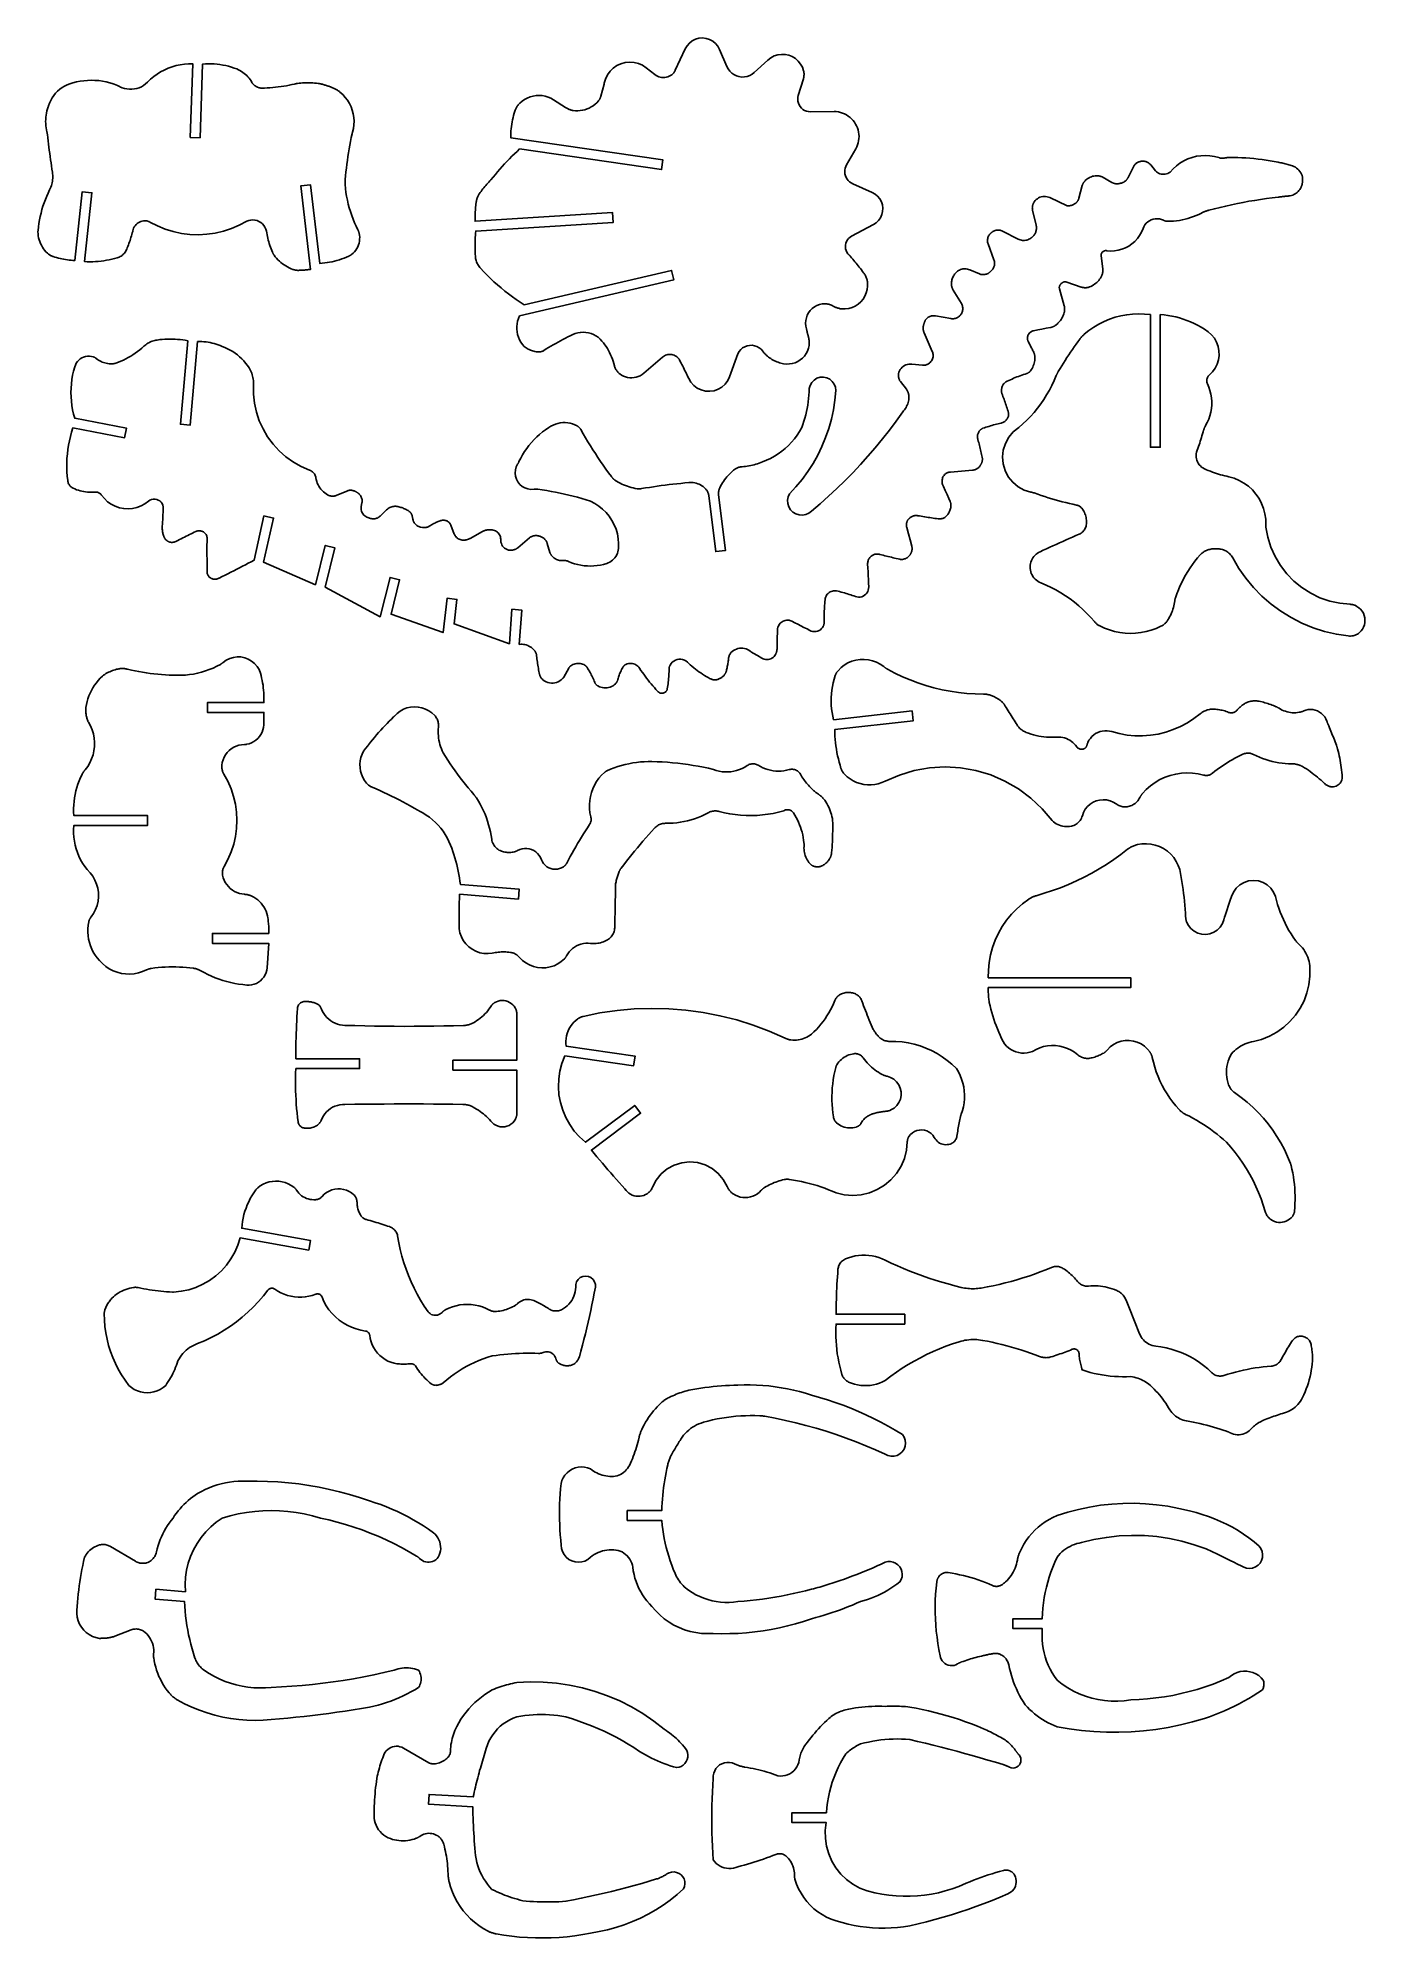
# Model space of a CAD drawing. Extents: x -497.9 to -455.6, y -685.9 to -625.4.
import ezdxf

# ---------------------------------------------------------------- set-up
doc = ezdxf.new("R2010")
doc.units = 0
doc.layers.add('SECTIONCUTEDGES', color=18, linetype='CONTINUOUS')

msp = doc.modelspace()

# ---------------------------------------------------------------- linework, layer by layer
at = {"layer": 'SECTIONCUTEDGES'}
for points in [[(-482.475, -635.067), (-482.426, -635.139), (-482.369, -635.205), (-482.338, -635.227), (-482.306, -635.248), (-482.273, -635.268), (-482.24, -635.286), (-482.206, -635.302), (-482.171, -635.317), (-482.135, -635.331), (-482.099, -635.343), (-482.063, -635.354), (-482.026, -635.363), (-481.988, -635.371), (-481.951, -635.377), (-481.932, -635.379), (-481.914, -635.38), (-481.896, -635.38), (-481.877, -635.378), (-481.859, -635.376), (-481.841, -635.373), (-481.823, -635.368), (-481.806, -635.363), (-481.788, -635.356), (-481.772, -635.349), (-481.755, -635.34), (-481.739, -635.331), (-481.666, -635.284), (-481.591, -635.239), (-481.516, -635.194), (-481.441, -635.15), (-481.365, -635.106), (-481.289, -635.064), (-481.212, -635.022), (-481.135, -634.981), (-481.057, -634.941), (-480.979, -634.902), (-480.901, -634.863), (-480.822, -634.826), (-480.743, -634.794), (-480.661, -634.771), (-480.577, -634.756), (-480.491, -634.751), (-480.406, -634.756), (-480.322, -634.77), (-480.239, -634.792), (-480.16, -634.824), (-480.084, -634.864), (-480.014, -634.912), (-479.949, -634.968), (-479.89, -635.03), (-479.844, -635.087), (-479.799, -635.147), (-479.757, -635.208), (-479.718, -635.27), (-479.68, -635.334), (-479.646, -635.4), (-479.613, -635.467), (-479.584, -635.535), (-479.557, -635.604), (-479.533, -635.674), (-479.511, -635.744), (-479.492, -635.816), (-479.485, -635.842), (-479.477, -635.867), (-479.467, -635.891), (-479.456, -635.915), (-479.444, -635.939), (-479.43, -635.961), (-479.415, -635.983), (-479.399, -636.004), (-479.381, -636.024), (-479.363, -636.043), (-479.343, -636.061), (-479.323, -636.078), (-479.266, -636.117), (-479.204, -636.149), (-479.14, -636.174), (-479.073, -636.192), (-479.004, -636.202), (-478.935, -636.204), (-478.866, -636.198), (-478.798, -636.185), (-478.732, -636.163), (-478.669, -636.135), (-478.609, -636.099), (-478.554, -636.057), (-477.963, -635.547), (-477.931, -635.523), (-477.897, -635.502), (-477.861, -635.485), (-477.823, -635.472), (-477.784, -635.463), (-477.745, -635.459), (-477.705, -635.458), (-477.665, -635.463), (-477.626, -635.471), (-477.588, -635.484), (-477.552, -635.501), (-477.518, -635.521), (-477.507, -635.529), (-477.497, -635.537), (-477.487, -635.545), (-477.478, -635.553), (-477.469, -635.562), (-477.46, -635.572), (-477.452, -635.581), (-477.444, -635.591), (-477.437, -635.602), (-477.429, -635.612), (-477.423, -635.623), (-477.417, -635.634), (-477.391, -635.683), (-477.366, -635.732), (-477.341, -635.78), (-477.316, -635.829), (-477.291, -635.878), (-477.267, -635.927), (-477.242, -635.976), (-477.218, -636.025), (-477.194, -636.075), (-477.17, -636.124), (-477.147, -636.174), (-477.123, -636.223), (-477.054, -636.343), (-476.962, -636.447), (-476.851, -636.531), (-476.727, -636.591), (-476.592, -636.626), (-476.454, -636.634), (-476.317, -636.615), (-476.186, -636.569), (-476.066, -636.498), (-475.963, -636.405), (-475.88, -636.294), (-475.821, -636.169), (-475.556, -635.436), (-475.517, -635.366), (-475.466, -635.304), (-475.406, -635.252), (-475.337, -635.211), (-475.262, -635.183), (-475.184, -635.168), (-475.104, -635.166), (-475.025, -635.179), (-474.95, -635.204), (-474.88, -635.243), (-474.818, -635.293), (-474.765, -635.353), (-474.752, -635.37), (-474.738, -635.388), (-474.724, -635.405), (-474.709, -635.421), (-474.694, -635.437), (-474.679, -635.453), (-474.664, -635.469), (-474.648, -635.484), (-474.631, -635.499), (-474.615, -635.513), (-474.598, -635.527), (-474.58, -635.541), (-474.545, -635.567), (-474.508, -635.592), (-474.47, -635.615), (-474.432, -635.637), (-474.392, -635.658), (-474.352, -635.676), (-474.311, -635.693), (-474.27, -635.709), (-474.228, -635.723), (-474.185, -635.735), (-474.142, -635.745), (-474.099, -635.754), (-474.007, -635.765), (-473.914, -635.762), (-473.822, -635.748), (-473.734, -635.722), (-473.649, -635.684), (-473.57, -635.635), (-473.499, -635.576), (-473.436, -635.508), (-473.382, -635.432), (-473.339, -635.35), (-473.307, -635.263), (-473.288, -635.173), (-473.285, -635.151), (-473.283, -635.129), (-473.281, -635.107), (-473.281, -635.086), (-473.281, -635.064), (-473.282, -635.042), (-473.284, -635.02), (-473.286, -634.999), (-473.289, -634.977), (-473.293, -634.956), (-473.298, -634.934), (-473.303, -634.913), (-473.308, -634.894), (-473.314, -634.875), (-473.319, -634.856), (-473.324, -634.837), (-473.328, -634.818), (-473.333, -634.799), (-473.338, -634.78), (-473.342, -634.76), (-473.347, -634.741), (-473.351, -634.722), (-473.355, -634.703), (-473.361, -634.68), (-473.361, -634.676), (-473.362, -634.672), (-473.363, -634.668), (-473.364, -634.664), (-473.365, -634.661), (-473.366, -634.657), (-473.367, -634.653), (-473.368, -634.649), (-473.369, -634.645), (-473.37, -634.642), (-473.371, -634.638), (-473.39, -634.552), (-473.397, -634.464), (-473.391, -634.376), (-473.373, -634.29), (-473.342, -634.207), (-473.301, -634.13), (-473.248, -634.059), (-473.186, -633.996), (-473.116, -633.943), (-473.039, -633.9), (-472.957, -633.869), (-472.871, -633.85), (-472.841, -633.846), (-472.81, -633.844), (-472.78, -633.843), (-472.75, -633.845), (-472.719, -633.848), (-472.689, -633.852), (-472.66, -633.859), (-472.63, -633.867), (-472.602, -633.876), (-472.573, -633.887), (-472.546, -633.9), (-472.519, -633.914), (-472.498, -633.926), (-472.476, -633.937), (-472.454, -633.947), (-472.432, -633.957), (-472.409, -633.965), (-472.387, -633.973), (-472.364, -633.981), (-472.34, -633.988), (-472.317, -633.994), (-472.293, -633.999), (-472.269, -634.003), (-472.246, -634.007), (-472.134, -634.008), (-472.023, -633.993), (-471.915, -633.962), (-471.814, -633.915), (-471.72, -633.854), (-471.636, -633.78), (-471.564, -633.695), (-471.505, -633.6), (-471.461, -633.497), (-471.432, -633.389), (-471.419, -633.277), (-471.423, -633.166), (-471.427, -633.137), (-471.432, -633.109), (-471.438, -633.082), (-471.446, -633.054), (-471.455, -633.027), (-471.465, -633.001), (-471.476, -632.974), (-471.488, -632.949), (-471.502, -632.924), (-471.516, -632.899), (-471.532, -632.876), (-471.549, -632.853), (-471.582, -632.809), (-471.616, -632.765), (-471.65, -632.722), (-471.684, -632.679), (-471.718, -632.635), (-471.753, -632.592), (-471.788, -632.549), (-471.822, -632.507), (-471.857, -632.464), (-471.892, -632.422), (-471.928, -632.379), (-471.963, -632.337), (-471.967, -632.333), (-471.97, -632.329), (-471.973, -632.325), (-471.977, -632.322), (-471.98, -632.318), (-471.984, -632.314), (-471.987, -632.31), (-471.991, -632.307), (-471.995, -632.303), (-471.998, -632.3), (-472.002, -632.296), (-472.006, -632.293), (-472.046, -632.25), (-472.079, -632.201), (-472.104, -632.147), (-472.12, -632.091), (-472.127, -632.032), (-472.124, -631.973), (-472.112, -631.915), (-472.091, -631.86), (-472.062, -631.809), (-472.025, -631.764), (-471.981, -631.724), (-471.932, -631.692), (-471.234, -631.318), (-471.146, -631.26), (-471.07, -631.186), (-471.009, -631.099), (-470.965, -631.002), (-470.94, -630.899), (-470.934, -630.794), (-470.948, -630.688), (-470.981, -630.588), (-471.032, -630.495), (-471.1, -630.413), (-471.181, -630.345), (-471.274, -630.294), (-471.894, -630.02), (-471.947, -629.992), (-471.996, -629.957), (-472.039, -629.916), (-472.076, -629.868), (-472.106, -629.816), (-472.129, -629.761), (-472.144, -629.702), (-472.15, -629.643), (-472.148, -629.583), (-472.138, -629.523), (-472.119, -629.466), (-472.093, -629.412), (-471.799, -628.903), (-471.767, -628.842), (-471.741, -628.778), (-471.72, -628.712), (-471.706, -628.644), (-471.697, -628.576), (-471.694, -628.507), (-471.698, -628.438), (-471.707, -628.37), (-471.723, -628.303), (-471.744, -628.237), (-471.771, -628.173), (-471.804, -628.113), (-471.84, -628.054), (-471.882, -627.998), (-471.929, -627.947), (-471.98, -627.9), (-472.035, -627.858), (-472.093, -627.82), (-472.154, -627.788), (-472.218, -627.762), (-472.285, -627.741), (-472.352, -627.726), (-472.421, -627.717), (-472.49, -627.715), (-473.245, -627.719), (-473.307, -627.715), (-473.369, -627.701), (-473.427, -627.677), (-473.481, -627.645), (-473.529, -627.604), (-473.57, -627.557), (-473.603, -627.504), (-473.628, -627.446), (-473.643, -627.385), (-473.649, -627.323), (-473.645, -627.26), (-473.631, -627.199), (-473.467, -626.668), (-473.461, -626.648), (-473.457, -626.627), (-473.453, -626.606), (-473.45, -626.586), (-473.448, -626.565), (-473.447, -626.543), (-473.446, -626.522), (-473.447, -626.501), (-473.449, -626.48), (-473.452, -626.459), (-473.455, -626.438), (-473.46, -626.418), (-473.498, -626.305), (-473.555, -626.2), (-473.629, -626.107), (-473.718, -626.028), (-473.82, -625.965), (-473.93, -625.921), (-474.047, -625.896), (-474.166, -625.892), (-474.284, -625.908), (-474.398, -625.944), (-474.503, -626), (-474.598, -626.072), (-475.033, -626.471), (-475.102, -626.524), (-475.179, -626.567), (-475.261, -626.596), (-475.347, -626.612), (-475.434, -626.614), (-475.521, -626.602), (-475.604, -626.577), (-475.683, -626.539), (-475.754, -626.489), (-475.817, -626.428), (-475.869, -626.358), (-475.91, -626.281), (-476.142, -625.735), (-476.197, -625.634), (-476.27, -625.545), (-476.358, -625.472), (-476.459, -625.418), (-476.569, -625.383), (-476.683, -625.37), (-476.798, -625.38), (-476.908, -625.411), (-477.011, -625.462), (-477.102, -625.532), (-477.178, -625.618), (-477.236, -625.718), (-477.551, -626.397), (-477.558, -626.411), (-477.565, -626.424), (-477.573, -626.438), (-477.581, -626.451), (-477.59, -626.463), (-477.599, -626.476), (-477.609, -626.487), (-477.62, -626.499), (-477.63, -626.51), (-477.642, -626.521), (-477.653, -626.531), (-477.665, -626.541), (-477.705, -626.568), (-477.748, -626.592), (-477.793, -626.61), (-477.84, -626.623), (-477.887, -626.631), (-477.936, -626.633), (-477.984, -626.63), (-478.032, -626.622), (-478.079, -626.608), (-478.124, -626.589), (-478.166, -626.566), (-478.206, -626.538), (-478.478, -626.32), (-478.596, -626.241), (-478.727, -626.183), (-478.865, -626.149), (-479.007, -626.138), (-479.149, -626.152), (-479.286, -626.19), (-479.415, -626.251), (-479.531, -626.333), (-479.632, -626.433), (-479.715, -626.549), (-479.776, -626.678), (-479.814, -626.815), (-479.815, -626.817), (-479.815, -626.82), (-479.816, -626.822), (-479.816, -626.825), (-479.817, -626.827), (-479.817, -626.829), (-479.818, -626.832), (-479.818, -626.834), (-479.819, -626.836), (-479.82, -626.838), (-479.82, -626.841), (-479.821, -626.843), (-479.923, -627.226), (-479.927, -627.24), (-479.931, -627.253), (-479.936, -627.267), (-479.942, -627.28), (-479.948, -627.293), (-479.954, -627.306), (-479.961, -627.319), (-479.968, -627.331), (-479.976, -627.343), (-479.984, -627.355), (-479.993, -627.366), (-480.002, -627.377), (-480.052, -627.432), (-480.107, -627.483), (-480.166, -627.528), (-480.229, -627.569), (-480.294, -627.604), (-480.363, -627.633), (-480.434, -627.657), (-480.506, -627.674), (-480.58, -627.685), (-480.654, -627.69), (-480.729, -627.688), (-480.803, -627.68), (-480.825, -627.677), (-480.847, -627.672), (-480.868, -627.667), (-480.889, -627.661), (-480.91, -627.655), (-480.931, -627.647), (-480.952, -627.639), (-480.972, -627.63), (-480.992, -627.621), (-481.012, -627.61), (-481.031, -627.599), (-481.05, -627.588), (-481.437, -627.339), (-481.521, -627.291), (-481.61, -627.253), (-481.703, -627.225), (-481.799, -627.208), (-481.895, -627.202), (-481.992, -627.206), (-482.088, -627.221), (-482.181, -627.247), (-482.271, -627.284), (-482.357, -627.33), (-482.436, -627.385), (-482.509, -627.449), (-482.527, -627.467), (-482.543, -627.485), (-482.559, -627.504), (-482.574, -627.524), (-482.589, -627.544), (-482.602, -627.565), (-482.615, -627.586), (-482.627, -627.608), (-482.638, -627.63), (-482.648, -627.653), (-482.657, -627.676), (-482.665, -627.699), (-482.687, -627.768), (-482.707, -627.838), (-482.725, -627.907), (-482.741, -627.978), (-482.755, -628.048), (-482.767, -628.119), (-482.777, -628.191), (-482.786, -628.262), (-482.792, -628.334), (-482.797, -628.406), (-482.799, -628.478), (-482.8, -628.55), (-477.945, -629.255), (-477.99, -629.565), (-482.514, -628.908), (-482.596, -628.984), (-482.678, -629.061), (-482.758, -629.14), (-482.837, -629.219), (-482.915, -629.299), (-482.992, -629.381), (-483.068, -629.464), (-483.143, -629.547), (-483.216, -629.632), (-483.288, -629.718), (-483.359, -629.804), (-483.429, -629.892), (-483.464, -629.926), (-483.497, -629.961), (-483.53, -629.997), (-483.563, -630.033), (-483.595, -630.07), (-483.626, -630.107), (-483.657, -630.144), (-483.687, -630.183), (-483.716, -630.221), (-483.745, -630.26), (-483.773, -630.3), (-483.8, -630.34), (-483.814, -630.361), (-483.826, -630.382), (-483.838, -630.404), (-483.849, -630.426), (-483.858, -630.449), (-483.867, -630.472), (-483.876, -630.495), (-483.883, -630.519), (-483.889, -630.543), (-483.894, -630.567), (-483.899, -630.591), (-483.902, -630.616), (-483.908, -630.665), (-483.913, -630.715), (-483.917, -630.764), (-483.921, -630.814), (-483.925, -630.864), (-483.928, -630.914), (-483.93, -630.963), (-483.932, -631.013), (-483.934, -631.063), (-483.935, -631.113), (-483.935, -631.163), (-483.935, -631.212), (-479.55, -630.938), (-479.531, -631.251), (-483.915, -631.525), (-483.921, -631.592), (-483.926, -631.659), (-483.93, -631.726), (-483.933, -631.793), (-483.935, -631.86), (-483.936, -631.927), (-483.936, -631.994), (-483.936, -632.061), (-483.935, -632.128), (-483.932, -632.195), (-483.929, -632.263), (-483.925, -632.33), (-483.922, -632.364), (-483.917, -632.399), (-483.909, -632.433), (-483.9, -632.467), (-483.889, -632.501), (-483.876, -632.533), (-483.862, -632.565), (-483.845, -632.596), (-483.827, -632.626), (-483.808, -632.655), (-483.786, -632.683), (-483.763, -632.709), (-483.66, -632.821), (-483.554, -632.929), (-483.446, -633.036), (-483.335, -633.14), (-483.222, -633.241), (-483.106, -633.34), (-482.988, -633.436), (-482.869, -633.529), (-482.747, -633.62), (-482.623, -633.707), (-482.497, -633.792), (-482.369, -633.874), (-477.671, -632.778), (-477.6, -633.083), (-482.517, -634.23), (-482.551, -634.311), (-482.578, -634.394), (-482.595, -634.48), (-482.604, -634.567), (-482.604, -634.654), (-482.595, -634.741), (-482.578, -634.827), (-482.552, -634.91), (-482.518, -634.99)], [(-497.659, -632.138), (-497.617, -632.186), (-497.572, -632.232), (-497.559, -632.243), (-497.546, -632.255), (-497.532, -632.266), (-497.517, -632.276), (-497.503, -632.286), (-497.487, -632.295), (-497.472, -632.304), (-497.456, -632.312), (-497.44, -632.319), (-497.424, -632.326), (-497.408, -632.332), (-497.391, -632.338), (-497.334, -632.355), (-497.278, -632.371), (-497.221, -632.386), (-497.163, -632.399), (-497.106, -632.412), (-497.048, -632.423), (-496.99, -632.433), (-496.931, -632.442), (-496.873, -632.449), (-496.814, -632.456), (-496.756, -632.461), (-496.697, -632.465), (-496.462, -630.273), (-496.15, -630.306), (-496.385, -632.498), (-496.298, -632.502), (-496.21, -632.503), (-496.123, -632.501), (-496.035, -632.497), (-495.948, -632.491), (-495.861, -632.482), (-495.774, -632.471), (-495.688, -632.457), (-495.602, -632.441), (-495.516, -632.423), (-495.431, -632.402), (-495.346, -632.379), (-495.313, -632.368), (-495.28, -632.355), (-495.249, -632.339), (-495.219, -632.32), (-495.19, -632.3), (-495.163, -632.277), (-495.138, -632.253), (-495.114, -632.227), (-495.093, -632.199), (-495.074, -632.169), (-495.057, -632.138), (-495.042, -632.106), (-495.023, -632.059), (-495.005, -632.013), (-494.987, -631.966), (-494.97, -631.918), (-494.953, -631.871), (-494.937, -631.823), (-494.922, -631.776), (-494.906, -631.728), (-494.892, -631.68), (-494.878, -631.632), (-494.864, -631.583), (-494.851, -631.535), (-494.851, -631.533), (-494.851, -631.532), (-494.85, -631.531), (-494.85, -631.529), (-494.85, -631.528), (-494.849, -631.527), (-494.849, -631.525), (-494.849, -631.524), (-494.849, -631.522), (-494.848, -631.521), (-494.848, -631.52), (-494.848, -631.518), (-494.837, -631.474), (-494.821, -631.432), (-494.8, -631.391), (-494.775, -631.354), (-494.746, -631.319), (-494.713, -631.288), (-494.677, -631.261), (-494.637, -631.238), (-494.596, -631.22), (-494.552, -631.207), (-494.508, -631.199), (-494.462, -631.196), (-494.449, -631.196), (-494.435, -631.197), (-494.421, -631.199), (-494.408, -631.201), (-494.394, -631.203), (-494.381, -631.206), (-494.368, -631.21), (-494.355, -631.215), (-494.342, -631.219), (-494.329, -631.225), (-494.317, -631.231), (-494.305, -631.238), (-494.065, -631.361), (-493.815, -631.463), (-493.558, -631.543), (-493.294, -631.6), (-493.027, -631.633), (-492.757, -631.643), (-492.488, -631.629), (-492.221, -631.591), (-491.958, -631.53), (-491.702, -631.446), (-491.454, -631.34), (-491.216, -631.212), (-491.154, -631.188), (-491.088, -631.173), (-491.021, -631.169), (-490.954, -631.174), (-490.888, -631.19), (-490.826, -631.215), (-490.769, -631.25), (-490.717, -631.293), (-490.672, -631.343), (-490.635, -631.399), (-490.608, -631.461), (-490.59, -631.526), (-490.58, -631.583), (-490.568, -631.641), (-490.556, -631.698), (-490.543, -631.755), (-490.528, -631.812), (-490.512, -631.868), (-490.496, -631.925), (-490.478, -631.98), (-490.459, -632.036), (-490.439, -632.091), (-490.418, -632.146), (-490.396, -632.2), (-490.392, -632.208), (-490.388, -632.217), (-490.385, -632.225), (-490.38, -632.233), (-490.376, -632.241), (-490.372, -632.249), (-490.367, -632.257), (-490.363, -632.265), (-490.358, -632.272), (-490.353, -632.28), (-490.348, -632.288), (-490.342, -632.295), (-490.304, -632.346), (-490.263, -632.394), (-490.219, -632.441), (-490.173, -632.485), (-490.126, -632.527), (-490.076, -632.566), (-490.024, -632.603), (-489.971, -632.638), (-489.916, -632.67), (-489.859, -632.699), (-489.801, -632.725), (-489.742, -632.748), (-489.728, -632.753), (-489.714, -632.758), (-489.7, -632.762), (-489.685, -632.765), (-489.671, -632.768), (-489.656, -632.771), (-489.642, -632.773), (-489.627, -632.775), (-489.612, -632.776), (-489.598, -632.777), (-489.583, -632.777), (-489.568, -632.777), (-489.536, -632.776), (-489.503, -632.775), (-489.471, -632.773), (-489.439, -632.771), (-489.406, -632.769), (-489.374, -632.767), (-489.342, -632.764), (-489.309, -632.761), (-489.277, -632.758), (-489.245, -632.755), (-489.213, -632.751), (-489.181, -632.747), (-489.494, -630.085), (-489.183, -630.048), (-488.888, -632.555), (-488.808, -632.549), (-488.729, -632.54), (-488.65, -632.53), (-488.572, -632.516), (-488.493, -632.501), (-488.416, -632.483), (-488.339, -632.462), (-488.262, -632.44), (-488.187, -632.415), (-488.112, -632.387), (-488.038, -632.358), (-487.965, -632.326), (-487.957, -632.322), (-487.949, -632.318), (-487.94, -632.314), (-487.932, -632.309), (-487.925, -632.305), (-487.917, -632.3), (-487.909, -632.296), (-487.901, -632.291), (-487.894, -632.286), (-487.886, -632.28), (-487.879, -632.275), (-487.872, -632.269), (-487.824, -632.229), (-487.78, -632.184), (-487.741, -632.135), (-487.707, -632.082), (-487.677, -632.027), (-487.653, -631.969), (-487.635, -631.909), (-487.622, -631.847), (-487.615, -631.785), (-487.614, -631.722), (-487.619, -631.66), (-487.63, -631.598), (-487.632, -631.588), (-487.635, -631.579), (-487.637, -631.569), (-487.64, -631.56), (-487.643, -631.551), (-487.647, -631.541), (-487.65, -631.532), (-487.654, -631.523), (-487.657, -631.514), (-487.661, -631.505), (-487.666, -631.496), (-487.67, -631.487), (-487.725, -631.374), (-487.777, -631.259), (-487.825, -631.143), (-487.869, -631.025), (-487.909, -630.905), (-487.946, -630.784), (-487.978, -630.663), (-488.006, -630.54), (-488.03, -630.416), (-488.051, -630.292), (-488.067, -630.167), (-488.079, -630.041), (-488.08, -630.028), (-488.081, -630.015), (-488.081, -630.002), (-488.082, -629.989), (-488.082, -629.976), (-488.082, -629.963), (-488.082, -629.95), (-488.081, -629.937), (-488.081, -629.924), (-488.08, -629.911), (-488.079, -629.899), (-488.078, -629.886), (-488.067, -629.763), (-488.054, -629.64), (-488.04, -629.517), (-488.025, -629.395), (-488.008, -629.273), (-487.991, -629.151), (-487.971, -629.029), (-487.951, -628.907), (-487.929, -628.786), (-487.906, -628.665), (-487.882, -628.544), (-487.856, -628.423), (-487.855, -628.419), (-487.854, -628.414), (-487.853, -628.41), (-487.852, -628.406), (-487.851, -628.402), (-487.85, -628.398), (-487.849, -628.393), (-487.848, -628.389), (-487.847, -628.385), (-487.845, -628.381), (-487.844, -628.376), (-487.843, -628.372), (-487.816, -628.257), (-487.8, -628.14), (-487.795, -628.023), (-487.802, -627.905), (-487.821, -627.788), (-487.85, -627.674), (-487.891, -627.563), (-487.942, -627.457), (-488.004, -627.356), (-488.074, -627.262), (-488.154, -627.175), (-488.242, -627.096), (-488.261, -627.08), (-488.281, -627.065), (-488.302, -627.051), (-488.322, -627.037), (-488.343, -627.024), (-488.365, -627.011), (-488.386, -626.999), (-488.408, -626.987), (-488.43, -626.976), (-488.453, -626.966), (-488.476, -626.956), (-488.499, -626.947), (-488.524, -626.937), (-488.549, -626.928), (-488.574, -626.919), (-488.599, -626.91), (-488.624, -626.901), (-488.649, -626.893), (-488.675, -626.885), (-488.7, -626.877), (-488.725, -626.869), (-488.751, -626.861), (-488.776, -626.853), (-488.802, -626.846), (-488.813, -626.843), (-488.825, -626.84), (-488.836, -626.837), (-488.848, -626.834), (-488.859, -626.832), (-488.871, -626.829), (-488.882, -626.827), (-488.894, -626.825), (-488.905, -626.823), (-488.917, -626.821), (-488.929, -626.819), (-488.94, -626.818), (-488.995, -626.811), (-489.05, -626.806), (-489.104, -626.802), (-489.159, -626.799), (-489.214, -626.798), (-489.269, -626.797), (-489.324, -626.798), (-489.379, -626.8), (-489.434, -626.803), (-489.489, -626.808), (-489.543, -626.813), (-489.598, -626.82), (-489.605, -626.821), (-489.613, -626.822), (-489.62, -626.824), (-489.628, -626.825), (-489.635, -626.826), (-489.643, -626.827), (-489.65, -626.829), (-489.658, -626.83), (-489.665, -626.832), (-489.673, -626.834), (-489.68, -626.835), (-489.688, -626.837), (-489.774, -626.857), (-489.861, -626.875), (-489.948, -626.891), (-490.035, -626.906), (-490.122, -626.919), (-490.21, -626.931), (-490.298, -626.941), (-490.386, -626.949), (-490.474, -626.956), (-490.563, -626.961), (-490.651, -626.965), (-490.74, -626.967), (-490.752, -626.967), (-490.765, -626.966), (-490.778, -626.965), (-490.791, -626.964), (-490.803, -626.961), (-490.816, -626.959), (-490.828, -626.956), (-490.84, -626.952), (-490.852, -626.948), (-490.864, -626.943), (-490.876, -626.938), (-490.887, -626.932), (-490.894, -626.929), (-490.901, -626.925), (-490.908, -626.921), (-490.915, -626.917), (-490.922, -626.913), (-490.928, -626.909), (-490.935, -626.905), (-490.941, -626.9), (-490.948, -626.896), (-490.954, -626.891), (-490.961, -626.887), (-490.967, -626.882), (-490.975, -626.876), (-490.983, -626.869), (-490.991, -626.862), (-490.999, -626.854), (-491.006, -626.847), (-491.013, -626.839), (-491.02, -626.831), (-491.027, -626.822), (-491.033, -626.814), (-491.039, -626.805), (-491.045, -626.796), (-491.05, -626.787), (-491.078, -626.74), (-491.109, -626.695), (-491.142, -626.652), (-491.177, -626.61), (-491.215, -626.571), (-491.255, -626.533), (-491.296, -626.498), (-491.34, -626.465), (-491.385, -626.434), (-491.432, -626.406), (-491.48, -626.381), (-491.529, -626.358), (-491.617, -626.327), (-491.705, -626.298), (-491.795, -626.273), (-491.886, -626.252), (-491.977, -626.233), (-492.069, -626.219), (-492.161, -626.207), (-492.254, -626.199), (-492.347, -626.195), (-492.44, -626.193), (-492.533, -626.196), (-492.625, -626.202), (-492.704, -628.55), (-493.017, -628.54), (-492.938, -626.191), (-493.072, -626.193), (-493.205, -626.204), (-493.337, -626.223), (-493.468, -626.252), (-493.596, -626.29), (-493.721, -626.336), (-493.843, -626.391), (-493.961, -626.454), (-494.074, -626.525), (-494.182, -626.603), (-494.285, -626.688), (-494.381, -626.781), (-494.44, -626.835), (-494.503, -626.882), (-494.572, -626.922), (-494.644, -626.955), (-494.719, -626.979), (-494.797, -626.996), (-494.876, -627.004), (-494.955, -627.004), (-495.034, -626.996), (-495.112, -626.979), (-495.187, -626.954), (-495.259, -626.922), (-495.267, -626.917), (-495.275, -626.913), (-495.283, -626.909), (-495.292, -626.905), (-495.3, -626.902), (-495.308, -626.898), (-495.316, -626.894), (-495.324, -626.89), (-495.333, -626.887), (-495.341, -626.883), (-495.349, -626.88), (-495.358, -626.876), (-495.47, -626.834), (-495.584, -626.799), (-495.7, -626.769), (-495.817, -626.747), (-495.935, -626.73), (-496.054, -626.721), (-496.174, -626.718), (-496.293, -626.721), (-496.413, -626.731), (-496.531, -626.748), (-496.648, -626.771), (-496.764, -626.801), (-496.853, -626.827), (-496.939, -626.86), (-497.022, -626.901), (-497.101, -626.949), (-497.176, -627.003), (-497.246, -627.064), (-497.31, -627.131), (-497.369, -627.203), (-497.42, -627.279), (-497.465, -627.36), (-497.503, -627.445), (-497.533, -627.532), (-497.534, -627.535), (-497.535, -627.538), (-497.536, -627.541), (-497.537, -627.544), (-497.538, -627.547), (-497.539, -627.55), (-497.54, -627.553), (-497.541, -627.556), (-497.542, -627.559), (-497.543, -627.562), (-497.544, -627.565), (-497.545, -627.568), (-497.567, -627.632), (-497.585, -627.697), (-497.6, -627.763), (-497.612, -627.83), (-497.621, -627.897), (-497.626, -627.964), (-497.628, -628.032), (-497.626, -628.1), (-497.621, -628.167), (-497.613, -628.234), (-497.601, -628.301), (-497.586, -628.367), (-497.584, -628.374), (-497.583, -628.381), (-497.581, -628.387), (-497.58, -628.394), (-497.578, -628.401), (-497.577, -628.408), (-497.576, -628.415), (-497.575, -628.422), (-497.574, -628.429), (-497.573, -628.436), (-497.572, -628.443), (-497.571, -628.45), (-497.559, -628.55), (-497.548, -628.65), (-497.535, -628.75), (-497.523, -628.85), (-497.51, -628.95), (-497.497, -629.05), (-497.483, -629.15), (-497.47, -629.25), (-497.455, -629.35), (-497.441, -629.449), (-497.426, -629.549), (-497.411, -629.649), (-497.405, -629.696), (-497.402, -629.744), (-497.4, -629.792), (-497.402, -629.84), (-497.406, -629.888), (-497.412, -629.936), (-497.42, -629.983), (-497.431, -630.03), (-497.445, -630.076), (-497.461, -630.122), (-497.479, -630.166), (-497.499, -630.21), (-497.548, -630.312), (-497.594, -630.415), (-497.636, -630.52), (-497.675, -630.626), (-497.712, -630.733), (-497.744, -630.841), (-497.774, -630.951), (-497.8, -631.061), (-497.822, -631.172), (-497.841, -631.283), (-497.857, -631.395), (-497.869, -631.507), (-497.87, -631.511), (-497.87, -631.514), (-497.87, -631.518), (-497.87, -631.521), (-497.871, -631.524), (-497.871, -631.528), (-497.871, -631.531), (-497.871, -631.534), (-497.871, -631.538), (-497.871, -631.541), (-497.871, -631.545), (-497.871, -631.548), (-497.868, -631.612), (-497.861, -631.675), (-497.85, -631.738), (-497.835, -631.8), (-497.815, -631.861), (-497.791, -631.92), (-497.764, -631.978), (-497.732, -632.034), (-497.697, -632.087)], [(-496.919, -639.506), (-496.913, -639.531), (-496.904, -639.555), (-496.894, -639.579), (-496.881, -639.602), (-496.867, -639.623), (-496.851, -639.644), (-496.833, -639.663), (-496.814, -639.68), (-496.794, -639.696), (-496.772, -639.71), (-496.749, -639.723), (-496.695, -639.747), (-496.64, -639.769), (-496.584, -639.789), (-496.527, -639.806), (-496.469, -639.82), (-496.411, -639.832), (-496.352, -639.841), (-496.293, -639.847), (-496.234, -639.851), (-496.175, -639.852), (-496.115, -639.851), (-496.056, -639.846), (-496.036, -639.845), (-496.015, -639.846), (-495.994, -639.848), (-495.974, -639.853), (-495.954, -639.859), (-495.935, -639.867), (-495.917, -639.876), (-495.899, -639.887), (-495.883, -639.9), (-495.868, -639.914), (-495.854, -639.929), (-495.841, -639.946), (-495.753, -640.055), (-495.65, -640.152), (-495.534, -640.233), (-495.409, -640.298), (-495.275, -640.344), (-495.137, -640.372), (-494.996, -640.38), (-494.856, -640.369), (-494.718, -640.338), (-494.586, -640.289), (-494.461, -640.222), (-494.348, -640.138), (-494.302, -640.106), (-494.252, -640.083), (-494.197, -640.071), (-494.142, -640.069), (-494.087, -640.079), (-494.035, -640.099), (-493.988, -640.128), (-493.947, -640.167), (-493.915, -640.212), (-493.892, -640.263), (-493.88, -640.317), (-493.878, -640.373), (-493.88, -640.418), (-493.882, -640.464), (-493.884, -640.51), (-493.886, -640.555), (-493.888, -640.601), (-493.891, -640.647), (-493.893, -640.693), (-493.896, -640.738), (-493.899, -640.784), (-493.902, -640.829), (-493.906, -640.875), (-493.909, -640.921), (-493.911, -640.949), (-493.911, -640.977), (-493.91, -641.005), (-493.909, -641.033), (-493.906, -641.061), (-493.903, -641.089), (-493.899, -641.117), (-493.893, -641.144), (-493.887, -641.171), (-493.88, -641.199), (-493.872, -641.226), (-493.863, -641.252), (-493.857, -641.268), (-493.85, -641.284), (-493.842, -641.299), (-493.834, -641.313), (-493.824, -641.328), (-493.814, -641.341), (-493.803, -641.354), (-493.792, -641.367), (-493.78, -641.379), (-493.767, -641.39), (-493.753, -641.4), (-493.739, -641.41), (-493.731, -641.415), (-493.722, -641.42), (-493.713, -641.425), (-493.704, -641.429), (-493.695, -641.433), (-493.685, -641.436), (-493.676, -641.439), (-493.666, -641.442), (-493.656, -641.444), (-493.646, -641.446), (-493.636, -641.447), (-493.626, -641.448), (-493.612, -641.449), (-493.597, -641.448), (-493.583, -641.448), (-493.569, -641.446), (-493.554, -641.444), (-493.54, -641.442), (-493.526, -641.438), (-493.512, -641.434), (-493.499, -641.43), (-493.485, -641.425), (-493.472, -641.419), (-493.459, -641.412), (-493.408, -641.385), (-493.356, -641.358), (-493.304, -641.332), (-493.253, -641.305), (-493.201, -641.279), (-493.149, -641.253), (-493.097, -641.227), (-493.044, -641.202), (-492.992, -641.176), (-492.94, -641.151), (-492.887, -641.126), (-492.834, -641.102), (-492.823, -641.096), (-492.81, -641.092), (-492.798, -641.088), (-492.785, -641.085), (-492.773, -641.083), (-492.76, -641.081), (-492.747, -641.08), (-492.734, -641.08), (-492.721, -641.08), (-492.708, -641.081), (-492.695, -641.083), (-492.682, -641.086), (-492.677, -641.087), (-492.672, -641.088), (-492.667, -641.089), (-492.661, -641.091), (-492.656, -641.092), (-492.651, -641.094), (-492.646, -641.096), (-492.641, -641.097), (-492.636, -641.099), (-492.631, -641.101), (-492.626, -641.104), (-492.621, -641.106), (-492.599, -641.117), (-492.578, -641.13), (-492.559, -641.146), (-492.541, -641.163), (-492.526, -641.182), (-492.512, -641.202), (-492.501, -641.224), (-492.492, -641.247), (-492.485, -641.271), (-492.481, -641.295), (-492.48, -641.32), (-492.481, -641.345), (-492.482, -641.434), (-492.483, -641.523), (-492.483, -641.612), (-492.483, -641.701), (-492.483, -641.79), (-492.483, -641.879), (-492.482, -641.968), (-492.482, -642.057), (-492.481, -642.146), (-492.48, -642.235), (-492.479, -642.324), (-492.477, -642.413), (-492.474, -642.436), (-492.468, -642.458), (-492.46, -642.479), (-492.45, -642.5), (-492.438, -642.52), (-492.424, -642.538), (-492.409, -642.555), (-492.392, -642.57), (-492.373, -642.584), (-492.353, -642.596), (-492.333, -642.605), (-492.311, -642.613), (-492.293, -642.618), (-492.274, -642.621), (-492.256, -642.623), (-492.237, -642.624), (-492.218, -642.624), (-492.199, -642.622), (-492.181, -642.619), (-492.162, -642.614), (-492.144, -642.609), (-492.127, -642.602), (-492.11, -642.594), (-492.093, -642.585), (-492, -642.539), (-491.906, -642.493), (-491.813, -642.447), (-491.72, -642.401), (-491.627, -642.354), (-491.534, -642.307), (-491.442, -642.26), (-491.349, -642.212), (-491.257, -642.163), (-491.165, -642.115), (-491.073, -642.066), (-490.981, -642.017), (-490.668, -640.608), (-490.362, -640.675), (-490.676, -642.085), (-489.024, -642.8), (-488.711, -641.547), (-488.407, -641.623), (-488.72, -642.876), (-486.957, -643.818), (-486.644, -642.565), (-486.34, -642.641), (-486.615, -643.742), (-484.953, -644.326), (-484.827, -643.23), (-484.516, -643.266), (-484.606, -644.051), (-482.839, -644.679), (-482.761, -643.583), (-482.448, -643.605), (-482.526, -644.701), (-482.481, -644.697), (-482.435, -644.697), (-482.39, -644.7), (-482.345, -644.708), (-482.301, -644.719), (-482.258, -644.734), (-482.216, -644.753), (-482.177, -644.775), (-482.139, -644.8), (-482.103, -644.829), (-482.07, -644.86), (-482.04, -644.895), (-482.031, -644.907), (-482.022, -644.92), (-482.014, -644.933), (-482.006, -644.946), (-482, -644.96), (-481.993, -644.974), (-481.988, -644.989), (-481.983, -645.003), (-481.979, -645.018), (-481.976, -645.033), (-481.973, -645.048), (-481.972, -645.064), (-481.967, -645.114), (-481.962, -645.164), (-481.956, -645.214), (-481.949, -645.263), (-481.942, -645.313), (-481.935, -645.363), (-481.927, -645.412), (-481.918, -645.462), (-481.909, -645.511), (-481.899, -645.56), (-481.889, -645.61), (-481.878, -645.659), (-481.874, -645.676), (-481.868, -645.694), (-481.862, -645.711), (-481.854, -645.727), (-481.846, -645.743), (-481.836, -645.759), (-481.826, -645.774), (-481.815, -645.788), (-481.803, -645.802), (-481.79, -645.815), (-481.777, -645.827), (-481.763, -645.839), (-481.716, -645.87), (-481.666, -645.895), (-481.613, -645.915), (-481.558, -645.928), (-481.502, -645.934), (-481.446, -645.933), (-481.39, -645.925), (-481.335, -645.911), (-481.283, -645.891), (-481.233, -645.864), (-481.187, -645.831), (-481.146, -645.793), (-481.142, -645.79), (-481.139, -645.786), (-481.135, -645.782), (-481.132, -645.778), (-481.129, -645.774), (-481.126, -645.77), (-481.123, -645.766), (-481.12, -645.762), (-481.117, -645.757), (-481.114, -645.753), (-481.111, -645.748), (-481.109, -645.744), (-481.002, -645.553), (-480.949, -645.458), (-480.945, -645.45), (-480.94, -645.443), (-480.936, -645.436), (-480.93, -645.429), (-480.925, -645.422), (-480.919, -645.415), (-480.914, -645.409), (-480.908, -645.403), (-480.901, -645.397), (-480.895, -645.391), (-480.888, -645.386), (-480.881, -645.381), (-480.848, -645.359), (-480.813, -645.341), (-480.776, -645.327), (-480.739, -645.316), (-480.7, -645.309), (-480.661, -645.305), (-480.621, -645.306), (-480.582, -645.31), (-480.544, -645.319), (-480.506, -645.331), (-480.47, -645.346), (-480.435, -645.365), (-480.428, -645.37), (-480.421, -645.375), (-480.414, -645.38), (-480.407, -645.386), (-480.401, -645.391), (-480.394, -645.398), (-480.388, -645.404), (-480.382, -645.41), (-480.377, -645.417), (-480.371, -645.424), (-480.366, -645.431), (-480.361, -645.438), (-480.338, -645.476), (-480.315, -645.513), (-480.292, -645.551), (-480.271, -645.59), (-480.249, -645.629), (-480.229, -645.668), (-480.209, -645.707), (-480.19, -645.747), (-480.171, -645.787), (-480.153, -645.828), (-480.136, -645.869), (-480.119, -645.909), (-480.114, -645.922), (-480.108, -645.934), (-480.102, -645.945), (-480.094, -645.956), (-480.086, -645.967), (-480.078, -645.977), (-480.069, -645.987), (-480.06, -645.996), (-480.049, -646.005), (-480.039, -646.013), (-480.028, -646.02), (-480.017, -646.027), (-479.972, -646.05), (-479.924, -646.067), (-479.876, -646.079), (-479.826, -646.086), (-479.775, -646.088), (-479.725, -646.084), (-479.676, -646.075), (-479.628, -646.061), (-479.581, -646.041), (-479.537, -646.017), (-479.496, -645.988), (-479.458, -645.955), (-479.452, -645.949), (-479.446, -645.943), (-479.441, -645.936), (-479.435, -645.93), (-479.43, -645.923), (-479.426, -645.916), (-479.421, -645.909), (-479.417, -645.902), (-479.413, -645.894), (-479.409, -645.887), (-479.406, -645.879), (-479.402, -645.871), (-479.398, -645.858), (-479.387, -645.822), (-479.376, -645.786), (-479.365, -645.75), (-479.353, -645.714), (-479.339, -645.678), (-479.326, -645.643), (-479.311, -645.608), (-479.296, -645.573), (-479.28, -645.539), (-479.264, -645.505), (-479.247, -645.471), (-479.229, -645.438), (-479.223, -645.427), (-479.216, -645.417), (-479.209, -645.407), (-479.202, -645.398), (-479.194, -645.389), (-479.185, -645.38), (-479.176, -645.372), (-479.167, -645.365), (-479.157, -645.357), (-479.147, -645.351), (-479.136, -645.345), (-479.126, -645.339), (-479.087, -645.323), (-479.047, -645.312), (-479.006, -645.306), (-478.965, -645.305), (-478.924, -645.309), (-478.883, -645.318), (-478.844, -645.332), (-478.807, -645.35), (-478.773, -645.373), (-478.741, -645.4), (-478.713, -645.431), (-478.689, -645.464), (-478.646, -645.529), (-478.602, -645.592), (-478.558, -645.655), (-478.512, -645.718), (-478.465, -645.78), (-478.418, -645.841), (-478.369, -645.901), (-478.32, -645.961), (-478.27, -646.019), (-478.218, -646.078), (-478.167, -646.135), (-478.114, -646.192), (-478.095, -646.212), (-478.074, -646.229), (-478.05, -646.243), (-478.024, -646.252), (-477.997, -646.258), (-477.97, -646.259), (-477.943, -646.256), (-477.916, -646.249), (-477.891, -646.237), (-477.868, -646.222), (-477.848, -646.204), (-477.831, -646.182), (-477.828, -646.177), (-477.825, -646.172), (-477.822, -646.167), (-477.819, -646.162), (-477.817, -646.157), (-477.815, -646.152), (-477.813, -646.146), (-477.811, -646.141), (-477.809, -646.136), (-477.808, -646.13), (-477.807, -646.124), (-477.806, -646.119), (-477.797, -646.065), (-477.79, -646.011), (-477.783, -645.956), (-477.776, -645.902), (-477.77, -645.848), (-477.765, -645.793), (-477.76, -645.739), (-477.756, -645.684), (-477.753, -645.63), (-477.75, -645.575), (-477.748, -645.521), (-477.746, -645.466), (-477.746, -645.457), (-477.745, -645.448), (-477.744, -645.439), (-477.742, -645.43), (-477.741, -645.421), (-477.738, -645.412), (-477.736, -645.403), (-477.733, -645.395), (-477.73, -645.386), (-477.726, -645.378), (-477.723, -645.37), (-477.719, -645.362), (-477.687, -645.312), (-477.647, -645.268), (-477.601, -645.232), (-477.55, -645.203), (-477.494, -645.184), (-477.436, -645.173), (-477.377, -645.173), (-477.319, -645.182), (-477.263, -645.2), (-477.211, -645.227), (-477.164, -645.263), (-477.123, -645.305), (-477.072, -645.353), (-477.019, -645.399), (-476.965, -645.444), (-476.91, -645.488), (-476.855, -645.531), (-476.798, -645.572), (-476.741, -645.612), (-476.682, -645.651), (-476.623, -645.689), (-476.563, -645.725), (-476.502, -645.76), (-476.44, -645.794), (-476.422, -645.803), (-476.402, -645.811), (-476.382, -645.818), (-476.362, -645.823), (-476.342, -645.827), (-476.321, -645.83), (-476.3, -645.831), (-476.279, -645.831), (-476.258, -645.829), (-476.238, -645.826), (-476.217, -645.822), (-476.197, -645.816), (-476.178, -645.809), (-476.159, -645.802), (-476.141, -645.793), (-476.123, -645.784), (-476.105, -645.774), (-476.088, -645.764), (-476.071, -645.752), (-476.055, -645.74), (-476.039, -645.728), (-476.024, -645.714), (-476.009, -645.7), (-475.995, -645.685), (-475.987, -645.675), (-475.979, -645.665), (-475.971, -645.654), (-475.964, -645.644), (-475.957, -645.632), (-475.951, -645.621), (-475.945, -645.609), (-475.94, -645.598), (-475.935, -645.585), (-475.931, -645.573), (-475.927, -645.561), (-475.924, -645.548), (-475.916, -645.514), (-475.908, -645.479), (-475.901, -645.445), (-475.894, -645.41), (-475.887, -645.376), (-475.881, -645.341), (-475.875, -645.306), (-475.869, -645.271), (-475.864, -645.236), (-475.859, -645.202), (-475.854, -645.167), (-475.85, -645.132), (-475.847, -645.112), (-475.843, -645.093), (-475.837, -645.073), (-475.831, -645.055), (-475.823, -645.036), (-475.814, -645.019), (-475.804, -645.001), (-475.793, -644.985), (-475.781, -644.969), (-475.767, -644.954), (-475.753, -644.94), (-475.739, -644.927), (-475.697, -644.896), (-475.651, -644.87), (-475.604, -644.85), (-475.554, -644.834), (-475.503, -644.825), (-475.451, -644.821), (-475.399, -644.824), (-475.347, -644.832), (-475.297, -644.846), (-475.249, -644.865), (-475.203, -644.89), (-475.161, -644.92), (-475.158, -644.922), (-475.155, -644.924), (-475.152, -644.927), (-475.149, -644.929), (-475.146, -644.931), (-475.144, -644.933), (-475.141, -644.935), (-475.138, -644.937), (-475.135, -644.938), (-475.132, -644.94), (-475.129, -644.942), (-475.126, -644.944), (-475.07, -644.977), (-474.931, -645.059), (-474.792, -645.142), (-474.754, -645.161), (-474.714, -645.175), (-474.672, -645.184), (-474.63, -645.186), (-474.588, -645.183), (-474.546, -645.175), (-474.506, -645.16), (-474.469, -645.141), (-474.434, -645.116), (-474.403, -645.087), (-474.376, -645.055), (-474.354, -645.019), (-474.348, -645.007), (-474.343, -644.995), (-474.337, -644.983), (-474.333, -644.971), (-474.328, -644.959), (-474.325, -644.947), (-474.321, -644.935), (-474.318, -644.922), (-474.315, -644.909), (-474.313, -644.897), (-474.311, -644.884), (-474.309, -644.871), (-474.309, -644.868), (-474.309, -644.865), (-474.309, -644.862), (-474.308, -644.859), (-474.308, -644.856), (-474.308, -644.853), (-474.308, -644.85), (-474.308, -644.847), (-474.308, -644.844), (-474.308, -644.841), (-474.308, -644.838), (-474.308, -644.835), (-474.308, -644.785), (-474.307, -644.734), (-474.307, -644.683), (-474.306, -644.632), (-474.305, -644.582), (-474.303, -644.531), (-474.302, -644.48), (-474.3, -644.43), (-474.298, -644.379), (-474.296, -644.328), (-474.294, -644.278), (-474.292, -644.227), (-474.288, -644.19), (-474.279, -644.153), (-474.266, -644.118), (-474.249, -644.085), (-474.229, -644.054), (-474.204, -644.025), (-474.177, -644), (-474.147, -643.978), (-474.114, -643.96), (-474.079, -643.946), (-474.043, -643.936), (-474.006, -643.931), (-473.991, -643.929), (-473.976, -643.929), (-473.961, -643.929), (-473.947, -643.93), (-473.932, -643.932), (-473.917, -643.934), (-473.902, -643.937), (-473.888, -643.941), (-473.874, -643.945), (-473.859, -643.951), (-473.846, -643.956), (-473.832, -643.963), (-473.736, -644.011), (-473.64, -644.06), (-473.544, -644.11), (-473.448, -644.159), (-473.352, -644.209), (-473.257, -644.259), (-473.22, -644.275), (-473.181, -644.287), (-473.141, -644.293), (-473.101, -644.294), (-473.061, -644.29), (-473.021, -644.281), (-472.983, -644.267), (-472.948, -644.248), (-472.915, -644.225), (-472.885, -644.198), (-472.859, -644.167), (-472.837, -644.133), (-472.832, -644.122), (-472.827, -644.111), (-472.823, -644.1), (-472.82, -644.088), (-472.816, -644.077), (-472.813, -644.065), (-472.811, -644.053), (-472.809, -644.042), (-472.808, -644.03), (-472.806, -644.018), (-472.806, -644.006), (-472.806, -643.994), (-472.806, -643.934), (-472.806, -643.875), (-472.805, -643.815), (-472.804, -643.755), (-472.802, -643.696), (-472.8, -643.636), (-472.797, -643.576), (-472.794, -643.517), (-472.791, -643.457), (-472.787, -643.397), (-472.782, -643.338), (-472.777, -643.278), (-472.772, -643.24), (-472.761, -643.203), (-472.746, -643.167), (-472.727, -643.134), (-472.704, -643.103), (-472.677, -643.075), (-472.647, -643.051), (-472.615, -643.03), (-472.579, -643.014), (-472.543, -643.002), (-472.505, -642.995), (-472.466, -642.992), (-472.463, -642.992), (-472.459, -642.992), (-472.456, -642.992), (-472.453, -642.992), (-472.449, -642.992), (-472.446, -642.993), (-472.443, -642.993), (-472.439, -642.993), (-472.436, -642.993), (-472.433, -642.993), (-472.429, -642.994), (-472.426, -642.994), (-472.424, -642.994), (-472.422, -642.994), (-472.42, -642.994), (-472.417, -642.995), (-472.416, -642.996), (-472.414, -642.997), (-472.362, -643.008), (-472.311, -643.02), (-472.26, -643.033), (-472.209, -643.047), (-472.158, -643.061), (-472.107, -643.075), (-472.057, -643.091), (-472.007, -643.106), (-471.957, -643.123), (-471.907, -643.14), (-471.857, -643.157), (-471.807, -643.175), (-471.758, -643.189), (-471.707, -643.195), (-471.656, -643.192), (-471.606, -643.181), (-471.559, -643.162), (-471.515, -643.135), (-471.476, -643.102), (-471.443, -643.063), (-471.417, -643.019), (-471.398, -642.971), (-471.388, -642.921), (-471.385, -642.87), (-471.39, -642.749), (-471.395, -642.628), (-471.4, -642.507), (-471.406, -642.386), (-471.412, -642.265), (-471.418, -642.144), (-471.418, -642.119), (-471.417, -642.093), (-471.413, -642.067), (-471.407, -642.042), (-471.398, -642.017), (-471.388, -641.994), (-471.376, -641.971), (-471.362, -641.949), (-471.347, -641.928), (-471.329, -641.909), (-471.311, -641.891), (-471.29, -641.875), (-471.271, -641.863), (-471.252, -641.853), (-471.231, -641.844), (-471.21, -641.836), (-471.189, -641.83), (-471.167, -641.826), (-471.145, -641.823), (-471.122, -641.821), (-471.1, -641.822), (-471.078, -641.823), (-471.056, -641.827), (-471.034, -641.832), (-470.981, -641.846), (-470.928, -641.86), (-470.875, -641.873), (-470.822, -641.887), (-470.769, -641.9), (-470.716, -641.912), (-470.663, -641.925), (-470.61, -641.937), (-470.557, -641.95), (-470.504, -641.962), (-470.45, -641.973), (-470.397, -641.985), (-470.366, -641.99), (-470.336, -641.991), (-470.305, -641.99), (-470.274, -641.986), (-470.244, -641.979), (-470.215, -641.969), (-470.187, -641.956), (-470.16, -641.94), (-470.135, -641.922), (-470.112, -641.901), (-470.091, -641.878), (-470.072, -641.854), (-470.068, -641.846), (-470.063, -641.839), (-470.058, -641.832), (-470.054, -641.824), (-470.05, -641.816), (-470.046, -641.809), (-470.042, -641.801), (-470.038, -641.793), (-470.034, -641.785), (-470.031, -641.778), (-470.027, -641.77), (-470.024, -641.761), (-470.018, -641.746), (-470.013, -641.73), (-470.009, -641.714), (-470.006, -641.698), (-470.004, -641.681), (-470.003, -641.665), (-470.002, -641.648), (-470.002, -641.632), (-470.004, -641.615), (-470.006, -641.599), (-470.009, -641.582), (-470.013, -641.566), (-470.065, -641.369), (-470.118, -641.172), (-470.172, -640.974), (-470.176, -640.957), (-470.179, -640.939), (-470.181, -640.922), (-470.182, -640.904), (-470.183, -640.886), (-470.182, -640.868), (-470.18, -640.85), (-470.177, -640.832), (-470.173, -640.815), (-470.168, -640.798), (-470.162, -640.781), (-470.155, -640.764), (-470.15, -640.756), (-470.144, -640.748), (-470.139, -640.739), (-470.133, -640.731), (-470.126, -640.724), (-470.12, -640.716), (-470.114, -640.708), (-470.107, -640.701), (-470.1, -640.694), (-470.093, -640.687), (-470.086, -640.68), (-470.078, -640.673), (-470.06, -640.658), (-470.041, -640.645), (-470.021, -640.632), (-469.999, -640.622), (-469.978, -640.613), (-469.955, -640.606), (-469.932, -640.6), (-469.909, -640.596), (-469.885, -640.594), (-469.862, -640.594), (-469.838, -640.595), (-469.815, -640.599), (-469.761, -640.608), (-469.707, -640.617), (-469.654, -640.627), (-469.6, -640.636), (-469.546, -640.644), (-469.492, -640.653), (-469.438, -640.661), (-469.384, -640.669), (-469.331, -640.677), (-469.277, -640.685), (-469.223, -640.692), (-469.169, -640.7), (-469.145, -640.702), (-469.12, -640.702), (-469.096, -640.701), (-469.072, -640.698), (-469.048, -640.692), (-469.025, -640.685), (-469.003, -640.677), (-468.981, -640.666), (-468.96, -640.654), (-468.94, -640.64), (-468.921, -640.625), (-468.903, -640.608), (-468.883, -640.586), (-468.865, -640.562), (-468.848, -640.538), (-468.832, -640.512), (-468.818, -640.486), (-468.805, -640.459), (-468.794, -640.431), (-468.784, -640.402), (-468.777, -640.373), (-468.77, -640.344), (-468.766, -640.314), (-468.763, -640.284), (-468.763, -640.272), (-468.763, -640.261), (-468.764, -640.249), (-468.765, -640.237), (-468.767, -640.225), (-468.769, -640.214), (-468.771, -640.202), (-468.774, -640.19), (-468.777, -640.179), (-468.781, -640.168), (-468.785, -640.157), (-468.79, -640.146), (-468.83, -640.053), (-468.887, -639.926), (-468.943, -639.799), (-469, -639.672), (-469.02, -639.629), (-469.031, -639.601), (-469.039, -639.572), (-469.045, -639.542), (-469.047, -639.511), (-469.047, -639.481), (-469.043, -639.451), (-469.037, -639.421), (-469.028, -639.392), (-469.016, -639.364), (-469.001, -639.337), (-468.984, -639.312), (-468.965, -639.288), (-468.952, -639.277), (-468.938, -639.266), (-468.924, -639.256), (-468.909, -639.247), (-468.894, -639.239), (-468.879, -639.232), (-468.863, -639.225), (-468.846, -639.22), (-468.83, -639.215), (-468.813, -639.211), (-468.796, -639.208), (-468.779, -639.206), (-468.661, -639.196), (-468.543, -639.186), (-468.426, -639.176), (-468.308, -639.167), (-468.19, -639.157), (-468.072, -639.148), (-468.049, -639.146), (-468.027, -639.141), (-468.005, -639.136), (-467.983, -639.128), (-467.962, -639.119), (-467.942, -639.109), (-467.923, -639.097), (-467.904, -639.084), (-467.886, -639.069), (-467.87, -639.053), (-467.855, -639.036), (-467.841, -639.018), (-467.834, -639.008), (-467.827, -638.998), (-467.821, -638.988), (-467.815, -638.978), (-467.809, -638.968), (-467.803, -638.957), (-467.798, -638.946), (-467.792, -638.936), (-467.787, -638.925), (-467.783, -638.914), (-467.778, -638.903), (-467.774, -638.892), (-467.77, -638.879), (-467.767, -638.867), (-467.764, -638.854), (-467.762, -638.841), (-467.761, -638.828), (-467.76, -638.815), (-467.759, -638.802), (-467.759, -638.789), (-467.76, -638.776), (-467.761, -638.763), (-467.763, -638.75), (-467.765, -638.738), (-467.775, -638.69), (-467.785, -638.643), (-467.795, -638.595), (-467.806, -638.548), (-467.817, -638.501), (-467.828, -638.453), (-467.84, -638.406), (-467.852, -638.359), (-467.864, -638.313), (-467.877, -638.266), (-467.89, -638.219), (-467.904, -638.172), (-467.91, -638.148), (-467.914, -638.123), (-467.917, -638.098), (-467.917, -638.073), (-467.915, -638.048), (-467.911, -638.024), (-467.905, -637.999), (-467.898, -637.975), (-467.888, -637.952), (-467.877, -637.93), (-467.864, -637.909), (-467.849, -637.888), (-467.842, -637.88), (-467.834, -637.872), (-467.826, -637.864), (-467.818, -637.857), (-467.81, -637.85), (-467.801, -637.843), (-467.792, -637.837), (-467.783, -637.831), (-467.773, -637.826), (-467.763, -637.821), (-467.753, -637.817), (-467.743, -637.813), (-467.695, -637.797), (-467.647, -637.781), (-467.599, -637.765), (-467.551, -637.75), (-467.503, -637.735), (-467.454, -637.721), (-467.406, -637.707), (-467.357, -637.694), (-467.308, -637.681), (-467.259, -637.669), (-467.21, -637.657), (-467.161, -637.645), (-467.136, -637.638), (-467.111, -637.63), (-467.087, -637.619), (-467.065, -637.606), (-467.043, -637.591), (-467.023, -637.574), (-467.004, -637.556), (-466.986, -637.536), (-466.971, -637.515), (-466.957, -637.493), (-466.945, -637.47), (-466.935, -637.445), (-466.932, -637.431), (-466.929, -637.416), (-466.927, -637.401), (-466.926, -637.386), (-466.925, -637.371), (-466.925, -637.356), (-466.926, -637.341), (-466.927, -637.326), (-466.93, -637.311), (-466.933, -637.296), (-466.936, -637.282), (-466.941, -637.267), (-466.956, -637.22), (-466.972, -637.172), (-466.988, -637.125), (-467.004, -637.078), (-467.02, -637.031), (-467.037, -636.983), (-467.053, -636.936), (-467.07, -636.889), (-467.086, -636.842), (-467.103, -636.795), (-467.12, -636.748), (-467.137, -636.701), (-467.14, -636.694), (-467.142, -636.686), (-467.144, -636.679), (-467.146, -636.672), (-467.148, -636.664), (-467.149, -636.657), (-467.15, -636.649), (-467.151, -636.642), (-467.151, -636.634), (-467.152, -636.626), (-467.152, -636.619), (-467.152, -636.611), (-467.151, -636.605), (-467.151, -636.598), (-467.15, -636.591), (-467.15, -636.585), (-467.149, -636.578), (-467.149, -636.572), (-467.148, -636.565), (-467.147, -636.559), (-467.146, -636.552), (-467.145, -636.545), (-467.144, -636.539), (-467.142, -636.532), (-467.137, -636.509), (-467.129, -636.485), (-467.12, -636.463), (-467.109, -636.441), (-467.096, -636.42), (-467.082, -636.4), (-467.066, -636.381), (-467.048, -636.364), (-467.03, -636.348), (-467.01, -636.333), (-466.989, -636.321), (-466.968, -636.309), (-466.917, -636.286), (-466.866, -636.263), (-466.814, -636.241), (-466.763, -636.219), (-466.711, -636.198), (-466.659, -636.177), (-466.607, -636.157), (-466.554, -636.137), (-466.502, -636.118), (-466.449, -636.1), (-466.396, -636.082), (-466.342, -636.064), (-466.331, -636.061), (-466.32, -636.056), (-466.309, -636.051), (-466.299, -636.045), (-466.289, -636.039), (-466.279, -636.033), (-466.269, -636.026), (-466.26, -636.018), (-466.251, -636.01), (-466.243, -636.001), (-466.235, -635.993), (-466.227, -635.983), (-466.201, -635.946), (-466.177, -635.907), (-466.156, -635.866), (-466.137, -635.824), (-466.122, -635.781), (-466.109, -635.737), (-466.1, -635.693), (-466.093, -635.647), (-466.09, -635.602), (-466.09, -635.556), (-466.092, -635.51), (-466.098, -635.465), (-466.099, -635.459), (-466.101, -635.453), (-466.102, -635.448), (-466.103, -635.442), (-466.105, -635.436), (-466.107, -635.431), (-466.108, -635.425), (-466.11, -635.42), (-466.112, -635.414), (-466.115, -635.409), (-466.117, -635.404), (-466.12, -635.399), (-466.134, -635.369), (-466.149, -635.34), (-466.163, -635.311), (-466.178, -635.282), (-466.193, -635.253), (-466.207, -635.224), (-466.222, -635.195), (-466.237, -635.166), (-466.252, -635.137), (-466.267, -635.107), (-466.282, -635.079), (-466.297, -635.05), (-466.302, -635.038), (-466.307, -635.026), (-466.311, -635.014), (-466.315, -635.002), (-466.318, -634.989), (-466.32, -634.977), (-466.322, -634.964), (-466.323, -634.951), (-466.323, -634.938), (-466.322, -634.925), (-466.321, -634.913), (-466.319, -634.9), (-466.318, -634.896), (-466.318, -634.892), (-466.317, -634.889), (-466.316, -634.885), (-466.315, -634.881), (-466.314, -634.877), (-466.313, -634.874), (-466.312, -634.87), (-466.311, -634.866), (-466.31, -634.862), (-466.309, -634.859), (-466.308, -634.855), (-466.301, -634.836), (-466.291, -634.819), (-466.281, -634.802), (-466.268, -634.786), (-466.255, -634.771), (-466.24, -634.757), (-466.225, -634.745), (-466.208, -634.734), (-466.19, -634.724), (-466.172, -634.716), (-466.153, -634.71), (-466.133, -634.705), (-465.997, -634.678), (-465.86, -634.652), (-465.724, -634.625), (-465.587, -634.6), (-465.571, -634.596), (-465.555, -634.592), (-465.539, -634.587), (-465.524, -634.582), (-465.508, -634.576), (-465.493, -634.569), (-465.479, -634.562), (-465.464, -634.554), (-465.45, -634.546), (-465.436, -634.537), (-465.423, -634.527), (-465.41, -634.517), (-465.38, -634.491), (-465.351, -634.463), (-465.324, -634.434), (-465.298, -634.404), (-465.273, -634.372), (-465.251, -634.339), (-465.23, -634.305), (-465.21, -634.27), (-465.193, -634.234), (-465.177, -634.197), (-465.164, -634.16), (-465.152, -634.121), (-465.147, -634.104), (-465.144, -634.087), (-465.141, -634.069), (-465.139, -634.051), (-465.137, -634.033), (-465.137, -634.016), (-465.137, -633.998), (-465.139, -633.98), (-465.141, -633.962), (-465.143, -633.945), (-465.147, -633.927), (-465.151, -633.91), (-465.302, -633.371), (-465.304, -633.363), (-465.305, -633.355), (-465.306, -633.347), (-465.307, -633.339), (-465.307, -633.331), (-465.307, -633.323), (-465.307, -633.316), (-465.306, -633.308), (-465.305, -633.3), (-465.303, -633.292), (-465.301, -633.284), (-465.299, -633.277), (-465.293, -633.263), (-465.287, -633.25), (-465.28, -633.238), (-465.272, -633.226), (-465.263, -633.214), (-465.254, -633.203), (-465.243, -633.193), (-465.232, -633.184), (-465.221, -633.175), (-465.208, -633.167), (-465.195, -633.16), (-465.182, -633.154), (-465.173, -633.151), (-465.165, -633.148), (-465.155, -633.146), (-465.146, -633.145), (-465.137, -633.143), (-465.128, -633.143), (-465.118, -633.143), (-465.109, -633.144), (-465.1, -633.145), (-465.09, -633.146), (-465.081, -633.149), (-465.072, -633.151), (-464.611, -633.31), (-464.589, -633.317), (-464.567, -633.322), (-464.544, -633.326), (-464.522, -633.329), (-464.499, -633.331), (-464.476, -633.331), (-464.453, -633.33), (-464.431, -633.327), (-464.408, -633.324), (-464.386, -633.319), (-464.364, -633.312), (-464.342, -633.305), (-464.301, -633.287), (-464.26, -633.267), (-464.221, -633.244), (-464.184, -633.219), (-464.148, -633.191), (-464.114, -633.161), (-464.082, -633.129), (-464.052, -633.096), (-464.024, -633.06), (-463.999, -633.022), (-463.976, -632.984), (-463.955, -632.943), (-463.948, -632.927), (-463.941, -632.91), (-463.935, -632.892), (-463.931, -632.875), (-463.926, -632.857), (-463.923, -632.839), (-463.921, -632.821), (-463.919, -632.803), (-463.918, -632.785), (-463.918, -632.767), (-463.919, -632.749), (-463.921, -632.731), (-463.971, -632.311), (-463.971, -632.288), (-463.968, -632.265), (-463.961, -632.243), (-463.951, -632.222), (-463.938, -632.203), (-463.922, -632.186), (-463.904, -632.172), (-463.883, -632.161), (-463.862, -632.153), (-463.839, -632.149), (-463.816, -632.148), (-463.793, -632.151), (-463.671, -632.161), (-463.55, -632.156), (-463.429, -632.138), (-463.312, -632.106), (-463.198, -632.061), (-463.091, -632.004), (-462.991, -631.935), (-462.899, -631.854), (-462.817, -631.764), (-462.746, -631.666), (-462.686, -631.559), (-462.639, -631.447), (-462.613, -631.386), (-462.579, -631.329), (-462.537, -631.278), (-462.488, -631.233), (-462.434, -631.196), (-462.374, -631.166), (-462.311, -631.145), (-462.246, -631.134), (-462.18, -631.132), (-462.114, -631.139), (-462.05, -631.155), (-461.989, -631.181), (-461.978, -631.186), (-461.966, -631.191), (-461.955, -631.195), (-461.943, -631.199), (-461.932, -631.202), (-461.92, -631.205), (-461.908, -631.208), (-461.896, -631.21), (-461.884, -631.212), (-461.872, -631.213), (-461.86, -631.213), (-461.848, -631.214), (-461.755, -631.212), (-461.663, -631.206), (-461.571, -631.196), (-461.479, -631.183), (-461.388, -631.167), (-461.298, -631.147), (-461.208, -631.123), (-461.12, -631.096), (-461.033, -631.065), (-460.947, -631.031), (-460.862, -630.993), (-460.779, -630.952), (-460.76, -630.943), (-460.742, -630.934), (-460.723, -630.925), (-460.703, -630.917), (-460.684, -630.909), (-460.665, -630.901), (-460.645, -630.893), (-460.625, -630.886), (-460.605, -630.88), (-460.586, -630.873), (-460.565, -630.867), (-460.545, -630.862), (-460.364, -630.814), (-460.181, -630.769), (-459.999, -630.726), (-459.815, -630.685), (-459.631, -630.647), (-459.447, -630.611), (-459.262, -630.577), (-459.077, -630.546), (-458.892, -630.517), (-458.706, -630.491), (-458.52, -630.467), (-458.333, -630.445), (-458.304, -630.441), (-458.275, -630.437), (-458.246, -630.434), (-458.218, -630.43), (-458.189, -630.427), (-458.16, -630.424), (-458.131, -630.42), (-458.102, -630.417), (-458.073, -630.414), (-458.044, -630.411), (-458.015, -630.408), (-457.986, -630.406), (-457.945, -630.4), (-457.905, -630.391), (-457.865, -630.378), (-457.827, -630.362), (-457.791, -630.342), (-457.756, -630.32), (-457.723, -630.294), (-457.693, -630.266), (-457.666, -630.235), (-457.641, -630.202), (-457.619, -630.166), (-457.6, -630.129), (-457.593, -630.112), (-457.586, -630.094), (-457.58, -630.076), (-457.574, -630.058), (-457.569, -630.04), (-457.564, -630.022), (-457.56, -630.003), (-457.557, -629.984), (-457.554, -629.966), (-457.552, -629.947), (-457.551, -629.928), (-457.55, -629.909), (-457.551, -629.859), (-457.557, -629.808), (-457.569, -629.759), (-457.586, -629.712), (-457.608, -629.666), (-457.634, -629.624), (-457.666, -629.584), (-457.701, -629.548), (-457.74, -629.515), (-457.782, -629.488), (-457.827, -629.465), (-457.874, -629.446), (-457.912, -629.434), (-457.949, -629.423), (-457.987, -629.412), (-458.025, -629.401), (-458.063, -629.391), (-458.101, -629.382), (-458.14, -629.372), (-458.178, -629.364), (-458.217, -629.355), (-458.255, -629.348), (-458.294, -629.34), (-458.333, -629.333), (-458.46, -629.309), (-458.587, -629.286), (-458.715, -629.265), (-458.843, -629.247), (-458.972, -629.231), (-459.1, -629.217), (-459.229, -629.205), (-459.358, -629.195), (-459.487, -629.187), (-459.617, -629.181), (-459.746, -629.178), (-459.875, -629.177), (-459.879, -629.177), (-459.883, -629.177), (-459.887, -629.177), (-459.892, -629.177), (-459.896, -629.177), (-459.9, -629.177), (-459.904, -629.178), (-459.908, -629.178), (-459.912, -629.178), (-459.916, -629.179), (-459.92, -629.179), (-459.924, -629.18), (-459.933, -629.181), (-459.943, -629.182), (-459.952, -629.183), (-459.962, -629.185), (-459.971, -629.186), (-459.981, -629.187), (-459.99, -629.189), (-459.999, -629.19), (-460.009, -629.192), (-460.018, -629.193), (-460.027, -629.195), (-460.037, -629.197), (-460.052, -629.199), (-460.068, -629.201), (-460.084, -629.202), (-460.099, -629.202), (-460.115, -629.202), (-460.131, -629.202), (-460.146, -629.2), (-460.162, -629.198), (-460.178, -629.196), (-460.193, -629.192), (-460.208, -629.189), (-460.223, -629.184), (-460.362, -629.148), (-460.504, -629.125), (-460.647, -629.116), (-460.79, -629.122), (-460.932, -629.142), (-461.072, -629.176), (-461.207, -629.224), (-461.337, -629.285), (-461.46, -629.358), (-461.575, -629.444), (-461.682, -629.54), (-461.778, -629.646), (-461.814, -629.669), (-461.852, -629.688), (-461.892, -629.702), (-461.933, -629.711), (-461.975, -629.715), (-462.018, -629.714), (-462.06, -629.708), (-462.101, -629.698), (-462.14, -629.682), (-462.177, -629.662), (-462.212, -629.637), (-462.244, -629.609), (-462.391, -629.418), (-462.406, -629.399), (-462.424, -629.382), (-462.442, -629.366), (-462.462, -629.351), (-462.483, -629.338), (-462.504, -629.327), (-462.527, -629.317), (-462.55, -629.309), (-462.574, -629.303), (-462.598, -629.299), (-462.623, -629.297), (-462.647, -629.297), (-462.657, -629.297), (-462.666, -629.298), (-462.675, -629.298), (-462.685, -629.299), (-462.694, -629.301), (-462.703, -629.302), (-462.712, -629.304), (-462.721, -629.306), (-462.731, -629.308), (-462.74, -629.31), (-462.749, -629.313), (-462.758, -629.315), (-462.777, -629.322), (-462.797, -629.331), (-462.815, -629.34), (-462.833, -629.351), (-462.851, -629.363), (-462.867, -629.376), (-462.883, -629.391), (-462.897, -629.406), (-462.911, -629.422), (-462.923, -629.439), (-462.934, -629.457), (-462.944, -629.476), (-463.112, -629.819), (-463.118, -629.83), (-463.125, -629.841), (-463.131, -629.852), (-463.139, -629.862), (-463.146, -629.873), (-463.154, -629.883), (-463.163, -629.892), (-463.171, -629.901), (-463.181, -629.91), (-463.19, -629.919), (-463.2, -629.927), (-463.21, -629.934), (-463.232, -629.949), (-463.254, -629.963), (-463.278, -629.975), (-463.302, -629.985), (-463.326, -629.995), (-463.352, -630.002), (-463.377, -630.008), (-463.403, -630.013), (-463.429, -630.016), (-463.455, -630.018), (-463.482, -630.018), (-463.508, -630.016), (-463.519, -630.015), (-463.53, -630.013), (-463.541, -630.011), (-463.551, -630.009), (-463.562, -630.006), (-463.573, -630.003), (-463.583, -630), (-463.594, -629.996), (-463.604, -629.992), (-463.614, -629.987), (-463.624, -629.982), (-463.634, -629.977), (-463.944, -629.801), (-463.955, -629.796), (-463.966, -629.79), (-463.977, -629.785), (-463.988, -629.781), (-464, -629.777), (-464.012, -629.773), (-464.024, -629.77), (-464.036, -629.767), (-464.048, -629.765), (-464.06, -629.763), (-464.072, -629.762), (-464.084, -629.761), (-464.125, -629.761), (-464.166, -629.764), (-464.206, -629.77), (-464.246, -629.779), (-464.285, -629.791), (-464.323, -629.807), (-464.359, -629.825), (-464.394, -629.845), (-464.427, -629.869), (-464.459, -629.895), (-464.488, -629.923), (-464.515, -629.954), (-464.522, -629.962), (-464.529, -629.972), (-464.535, -629.981), (-464.541, -629.99), (-464.547, -630), (-464.552, -630.01), (-464.557, -630.02), (-464.562, -630.031), (-464.566, -630.041), (-464.57, -630.052), (-464.573, -630.063), (-464.576, -630.073), (-464.68, -630.473), (-464.684, -630.486), (-464.688, -630.499), (-464.693, -630.512), (-464.698, -630.524), (-464.704, -630.537), (-464.711, -630.549), (-464.718, -630.56), (-464.725, -630.572), (-464.733, -630.583), (-464.742, -630.593), (-464.75, -630.604), (-464.76, -630.614), (-464.781, -630.631), (-464.803, -630.647), (-464.826, -630.662), (-464.85, -630.676), (-464.875, -630.687), (-464.9, -630.698), (-464.926, -630.706), (-464.953, -630.713), (-464.98, -630.718), (-465.007, -630.722), (-465.034, -630.724), (-465.062, -630.724), (-465.61, -630.459), (-465.653, -630.441), (-465.697, -630.429), (-465.743, -630.422), (-465.79, -630.42), (-465.836, -630.424), (-465.881, -630.433), (-465.925, -630.448), (-465.968, -630.468), (-466.007, -630.493), (-466.043, -630.522), (-466.076, -630.555), (-466.104, -630.592), (-466.107, -630.596), (-466.11, -630.601), (-466.113, -630.605), (-466.116, -630.61), (-466.119, -630.614), (-466.122, -630.619), (-466.125, -630.624), (-466.127, -630.628), (-466.13, -630.633), (-466.132, -630.638), (-466.134, -630.643), (-466.136, -630.648), (-466.144, -630.664), (-466.15, -630.681), (-466.155, -630.698), (-466.16, -630.715), (-466.163, -630.732), (-466.166, -630.75), (-466.167, -630.768), (-466.168, -630.785), (-466.167, -630.803), (-466.165, -630.821), (-466.163, -630.838), (-466.159, -630.856), (-466.047, -631.335), (-466.042, -631.359), (-466.039, -631.384), (-466.037, -631.41), (-466.037, -631.435), (-466.038, -631.46), (-466.041, -631.485), (-466.046, -631.51), (-466.052, -631.534), (-466.06, -631.558), (-466.07, -631.582), (-466.08, -631.604), (-466.093, -631.626), (-466.101, -631.639), (-466.11, -631.65), (-466.119, -631.662), (-466.129, -631.673), (-466.138, -631.685), (-466.149, -631.695), (-466.159, -631.706), (-466.17, -631.716), (-466.181, -631.726), (-466.192, -631.735), (-466.204, -631.744), (-466.216, -631.753), (-466.246, -631.771), (-466.277, -631.787), (-466.31, -631.801), (-466.344, -631.811), (-466.378, -631.818), (-466.413, -631.822), (-466.448, -631.823), (-466.483, -631.821), (-466.518, -631.815), (-466.552, -631.807), (-466.585, -631.795), (-466.617, -631.781), (-467.119, -631.526), (-467.143, -631.515), (-467.168, -631.506), (-467.194, -631.499), (-467.22, -631.495), (-467.247, -631.493), (-467.273, -631.493), (-467.3, -631.495), (-467.326, -631.499), (-467.352, -631.506), (-467.377, -631.515), (-467.402, -631.526), (-467.425, -631.539), (-467.433, -631.544), (-467.441, -631.549), (-467.448, -631.555), (-467.456, -631.56), (-467.464, -631.566), (-467.471, -631.572), (-467.478, -631.578), (-467.485, -631.584), (-467.492, -631.59), (-467.499, -631.597), (-467.506, -631.603), (-467.512, -631.61), (-467.531, -631.632), (-467.548, -631.656), (-467.563, -631.681), (-467.575, -631.707), (-467.584, -631.735), (-467.591, -631.763), (-467.596, -631.791), (-467.598, -631.82), (-467.597, -631.849), (-467.593, -631.878), (-467.587, -631.906), (-467.578, -631.934), (-467.39, -632.442), (-467.382, -632.467), (-467.376, -632.492), (-467.372, -632.518), (-467.371, -632.543), (-467.371, -632.569), (-467.374, -632.595), (-467.378, -632.62), (-467.385, -632.645), (-467.394, -632.67), (-467.405, -632.693), (-467.417, -632.716), (-467.432, -632.737), (-467.441, -632.749), (-467.45, -632.76), (-467.46, -632.771), (-467.469, -632.782), (-467.48, -632.793), (-467.49, -632.803), (-467.501, -632.813), (-467.512, -632.823), (-467.523, -632.832), (-467.535, -632.842), (-467.546, -632.85), (-467.558, -632.859), (-467.58, -632.873), (-467.603, -632.884), (-467.627, -632.894), (-467.652, -632.902), (-467.678, -632.908), (-467.703, -632.912), (-467.729, -632.913), (-467.755, -632.913), (-467.781, -632.91), (-467.806, -632.905), (-467.832, -632.898), (-467.856, -632.889), (-468.165, -632.759), (-468.2, -632.747), (-468.235, -632.737), (-468.272, -632.731), (-468.308, -632.729), (-468.345, -632.73), (-468.382, -632.734), (-468.418, -632.742), (-468.453, -632.753), (-468.487, -632.768), (-468.519, -632.785), (-468.55, -632.806), (-468.578, -632.829), (-468.602, -632.852), (-468.624, -632.876), (-468.645, -632.902), (-468.664, -632.929), (-468.681, -632.957), (-468.697, -632.986), (-468.71, -633.017), (-468.721, -633.048), (-468.731, -633.079), (-468.738, -633.111), (-468.743, -633.144), (-468.747, -633.177), (-468.747, -633.197), (-468.747, -633.217), (-468.746, -633.236), (-468.743, -633.256), (-468.74, -633.276), (-468.736, -633.295), (-468.731, -633.314), (-468.724, -633.333), (-468.717, -633.352), (-468.709, -633.37), (-468.7, -633.388), (-468.69, -633.405), (-468.429, -633.834), (-468.416, -633.859), (-468.404, -633.885), (-468.395, -633.912), (-468.389, -633.94), (-468.385, -633.969), (-468.384, -633.997), (-468.385, -634.026), (-468.389, -634.054), (-468.396, -634.082), (-468.405, -634.109), (-468.416, -634.136), (-468.43, -634.161), (-468.433, -634.165), (-468.436, -634.17), (-468.439, -634.174), (-468.442, -634.179), (-468.445, -634.183), (-468.448, -634.188), (-468.452, -634.192), (-468.455, -634.196), (-468.458, -634.2), (-468.461, -634.205), (-468.465, -634.209), (-468.468, -634.213), (-468.487, -634.233), (-468.507, -634.251), (-468.529, -634.267), (-468.552, -634.281), (-468.576, -634.294), (-468.601, -634.304), (-468.627, -634.312), (-468.654, -634.317), (-468.68, -634.321), (-468.708, -634.322), (-468.735, -634.32), (-468.761, -634.317), (-469.26, -634.227), (-469.289, -634.223), (-469.319, -634.222), (-469.349, -634.223), (-469.378, -634.228), (-469.407, -634.235), (-469.435, -634.245), (-469.462, -634.258), (-469.487, -634.273), (-469.511, -634.291), (-469.534, -634.31), (-469.554, -634.332), (-469.572, -634.356), (-469.58, -634.369), (-469.586, -634.383), (-469.593, -634.397), (-469.599, -634.412), (-469.605, -634.426), (-469.611, -634.44), (-469.616, -634.455), (-469.621, -634.47), (-469.626, -634.484), (-469.63, -634.499), (-469.634, -634.514), (-469.638, -634.53), (-469.642, -634.55), (-469.645, -634.57), (-469.647, -634.591), (-469.648, -634.612), (-469.647, -634.632), (-469.646, -634.653), (-469.643, -634.674), (-469.64, -634.694), (-469.635, -634.714), (-469.63, -634.734), (-469.623, -634.754), (-469.615, -634.773), (-469.356, -635.366), (-469.344, -635.398), (-469.336, -635.431), (-469.331, -635.465), (-469.33, -635.499), (-469.333, -635.533), (-469.339, -635.567), (-469.349, -635.6), (-469.363, -635.631), (-469.38, -635.661), (-469.4, -635.688), (-469.423, -635.714), (-469.448, -635.736), (-469.464, -635.748), (-469.481, -635.759), (-469.499, -635.768), (-469.517, -635.777), (-469.535, -635.784), (-469.554, -635.79), (-469.574, -635.795), (-469.593, -635.798), (-469.613, -635.801), (-469.633, -635.802), (-469.653, -635.802), (-469.673, -635.8), (-470.009, -635.765), (-470.057, -635.763), (-470.105, -635.767), (-470.152, -635.776), (-470.197, -635.791), (-470.24, -635.812), (-470.281, -635.838), (-470.318, -635.868), (-470.35, -635.903), (-470.379, -635.942), (-470.402, -635.984), (-470.421, -636.028), (-470.433, -636.074), (-470.436, -636.096), (-470.438, -636.117), (-470.438, -636.139), (-470.437, -636.16), (-470.434, -636.182), (-470.429, -636.203), (-470.424, -636.224), (-470.416, -636.244), (-470.408, -636.264), (-470.398, -636.284), (-470.387, -636.302), (-470.374, -636.32), (-470.183, -636.57), (-470.171, -636.587), (-470.159, -636.606), (-470.148, -636.625), (-470.138, -636.645), (-470.13, -636.665), (-470.122, -636.685), (-470.116, -636.706), (-470.111, -636.728), (-470.107, -636.749), (-470.105, -636.771), (-470.103, -636.793), (-470.103, -636.815), (-470.105, -636.859), (-470.11, -636.902), (-470.118, -636.946), (-470.128, -636.988), (-470.141, -637.03), (-470.157, -637.071), (-470.175, -637.111), (-470.195, -637.15), (-470.218, -637.188), (-470.244, -637.224), (-470.271, -637.258), (-470.3, -637.291), (-470.509, -637.583), (-470.724, -637.87), (-470.946, -638.153), (-471.174, -638.43), (-471.408, -638.702), (-471.648, -638.969), (-471.894, -639.23), (-472.146, -639.486), (-472.403, -639.736), (-472.666, -639.98), (-472.935, -640.219), (-473.209, -640.451), (-473.294, -640.516), (-473.392, -640.558), (-473.498, -640.577), (-473.605, -640.57), (-473.707, -640.538), (-473.799, -640.482), (-473.875, -640.407), (-473.931, -640.316), (-473.964, -640.214), (-473.972, -640.107), (-473.955, -640.002), (-473.913, -639.903), (-473.703, -639.679), (-473.507, -639.442), (-473.326, -639.194), (-473.159, -638.936), (-473.009, -638.668), (-472.875, -638.392), (-472.757, -638.108), (-472.657, -637.817), (-472.575, -637.521), (-472.51, -637.221), (-472.464, -636.917), (-472.436, -636.611), (-472.447, -636.505), (-472.485, -636.405), (-472.546, -636.318), (-472.627, -636.249), (-472.723, -636.202), (-472.828, -636.18), (-472.934, -636.186), (-473.036, -636.217), (-473.127, -636.273), (-473.201, -636.35), (-473.253, -636.443), (-473.281, -636.546), (-473.284, -636.652), (-473.291, -636.758), (-473.3, -636.864), (-473.313, -636.969), (-473.329, -637.074), (-473.347, -637.178), (-473.369, -637.282), (-473.394, -637.385), (-473.421, -637.487), (-473.452, -637.589), (-473.485, -637.689), (-473.522, -637.789), (-473.592, -637.912), (-473.67, -638.031), (-473.754, -638.145), (-473.846, -638.253), (-473.944, -638.356), (-474.047, -638.452), (-474.157, -638.542), (-474.272, -638.626), (-474.391, -638.702), (-474.515, -638.771), (-474.643, -638.832), (-474.775, -638.885), (-474.826, -638.906), (-474.879, -638.925), (-474.932, -638.943), (-474.985, -638.959), (-475.039, -638.974), (-475.093, -638.988), (-475.147, -639), (-475.202, -639.01), (-475.257, -639.019), (-475.312, -639.027), (-475.368, -639.033), (-475.423, -639.037), (-475.448, -639.039), (-475.473, -639.043), (-475.497, -639.048), (-475.521, -639.054), (-475.545, -639.062), (-475.568, -639.07), (-475.591, -639.08), (-475.614, -639.092), (-475.635, -639.104), (-475.656, -639.117), (-475.677, -639.132), (-475.696, -639.148), (-475.741, -639.187), (-475.785, -639.228), (-475.827, -639.271), (-475.868, -639.315), (-475.907, -639.36), (-475.944, -639.407), (-475.98, -639.455), (-476.014, -639.504), (-476.047, -639.555), (-476.078, -639.606), (-476.107, -639.659), (-476.134, -639.712), (-476.142, -639.729), (-476.149, -639.747), (-476.155, -639.765), (-476.16, -639.783), (-476.165, -639.801), (-476.168, -639.819), (-476.171, -639.838), (-476.173, -639.857), (-476.173, -639.876), (-476.173, -639.894), (-476.172, -639.913), (-476.17, -639.932), (-475.949, -641.704), (-476.26, -641.742), (-476.482, -639.963), (-476.485, -639.942), (-476.49, -639.921), (-476.495, -639.901), (-476.502, -639.881), (-476.509, -639.861), (-476.518, -639.842), (-476.527, -639.823), (-476.538, -639.805), (-476.55, -639.787), (-476.562, -639.77), (-476.576, -639.754), (-476.59, -639.738), (-476.626, -639.704), (-476.663, -639.673), (-476.703, -639.645), (-476.745, -639.62), (-476.789, -639.598), (-476.834, -639.58), (-476.881, -639.565), (-476.929, -639.553), (-476.977, -639.545), (-477.026, -639.541), (-477.075, -639.54), (-477.123, -639.543), (-477.249, -639.554), (-477.374, -639.567), (-477.5, -639.58), (-477.625, -639.594), (-477.751, -639.609), (-477.876, -639.625), (-478.001, -639.641), (-478.126, -639.659), (-478.251, -639.677), (-478.375, -639.695), (-478.5, -639.715), (-478.624, -639.735), (-478.636, -639.737), (-478.648, -639.739), (-478.66, -639.74), (-478.672, -639.741), (-478.684, -639.741), (-478.696, -639.742), (-478.708, -639.742), (-478.72, -639.741), (-478.732, -639.741), (-478.744, -639.74), (-478.755, -639.739), (-478.767, -639.737), (-478.83, -639.727), (-478.893, -639.714), (-478.956, -639.699), (-479.017, -639.682), (-479.078, -639.662), (-479.138, -639.64), (-479.198, -639.616), (-479.256, -639.589), (-479.313, -639.561), (-479.369, -639.53), (-479.424, -639.497), (-479.477, -639.461), (-479.488, -639.454), (-479.498, -639.446), (-479.509, -639.438), (-479.519, -639.43), (-479.528, -639.421), (-479.538, -639.412), (-479.547, -639.403), (-479.556, -639.394), (-479.565, -639.384), (-479.573, -639.374), (-479.581, -639.364), (-479.589, -639.354), (-479.677, -639.234), (-479.764, -639.113), (-479.85, -638.991), (-479.934, -638.868), (-480.017, -638.745), (-480.099, -638.62), (-480.179, -638.495), (-480.258, -638.369), (-480.336, -638.242), (-480.413, -638.114), (-480.488, -637.986), (-480.562, -637.856), (-480.569, -637.844), (-480.577, -637.832), (-480.586, -637.82), (-480.594, -637.809), (-480.604, -637.798), (-480.614, -637.788), (-480.624, -637.778), (-480.635, -637.769), (-480.647, -637.76), (-480.658, -637.751), (-480.67, -637.744), (-480.683, -637.736), (-480.754, -637.701), (-480.829, -637.673), (-480.905, -637.652), (-480.983, -637.638), (-481.063, -637.631), (-481.142, -637.632), (-481.221, -637.64), (-481.299, -637.656), (-481.375, -637.679), (-481.449, -637.709), (-481.519, -637.746), (-481.586, -637.789), (-481.687, -637.857), (-481.785, -637.929), (-481.879, -638.006), (-481.969, -638.088), (-482.056, -638.173), (-482.138, -638.263), (-482.216, -638.356), (-482.289, -638.453), (-482.358, -638.554), (-482.422, -638.657), (-482.481, -638.764), (-482.535, -638.873), (-482.538, -638.88), (-482.541, -638.887), (-482.545, -638.894), (-482.548, -638.9), (-482.552, -638.907), (-482.555, -638.914), (-482.559, -638.921), (-482.563, -638.928), (-482.566, -638.934), (-482.57, -638.941), (-482.574, -638.947), (-482.578, -638.954), (-482.622, -639.043), (-482.649, -639.139), (-482.657, -639.239), (-482.647, -639.338), (-482.618, -639.433), (-482.572, -639.521), (-482.51, -639.599), (-482.434, -639.665), (-482.348, -639.715), (-482.254, -639.747), (-482.156, -639.762), (-482.056, -639.758), (-482.046, -639.757), (-482.036, -639.756), (-482.026, -639.755), (-482.015, -639.755), (-482.005, -639.754), (-481.995, -639.754), (-481.985, -639.754), (-481.975, -639.755), (-481.965, -639.755), (-481.954, -639.756), (-481.944, -639.757), (-481.934, -639.758), (-481.792, -639.777), (-481.65, -639.799), (-481.509, -639.823), (-481.368, -639.849), (-481.227, -639.877), (-481.087, -639.908), (-480.948, -639.941), (-480.809, -639.976), (-480.671, -640.013), (-480.533, -640.053), (-480.396, -640.094), (-480.259, -640.138), (-480.121, -640.209), (-479.99, -640.293), (-479.869, -640.39), (-479.758, -640.499), (-479.659, -640.618), (-479.572, -640.747), (-479.499, -640.885), (-479.441, -641.029), (-479.398, -641.178), (-479.37, -641.331), (-479.358, -641.485), (-479.361, -641.641), (-479.368, -641.694), (-479.38, -641.747), (-479.397, -641.798), (-479.419, -641.847), (-479.446, -641.894), (-479.477, -641.938), (-479.512, -641.979), (-479.551, -642.016), (-479.594, -642.049), (-479.64, -642.077), (-479.688, -642.102), (-479.738, -642.121), (-479.838, -642.15), (-479.939, -642.173), (-480.042, -642.19), (-480.145, -642.2), (-480.249, -642.204), (-480.353, -642.202), (-480.457, -642.193), (-480.559, -642.178), (-480.661, -642.157), (-480.761, -642.129), (-480.86, -642.096), (-480.956, -642.056), (-480.968, -642.051), (-480.981, -642.046), (-480.994, -642.042), (-481.007, -642.039), (-481.02, -642.036), (-481.033, -642.033), (-481.046, -642.031), (-481.059, -642.03), (-481.073, -642.029), (-481.086, -642.029), (-481.1, -642.029), (-481.113, -642.03), (-481.146, -642.032), (-481.178, -642.032), (-481.211, -642.029), (-481.243, -642.023), (-481.275, -642.016), (-481.306, -642.006), (-481.336, -641.994), (-481.366, -641.979), (-481.394, -641.963), (-481.421, -641.944), (-481.447, -641.924), (-481.471, -641.902), (-481.48, -641.892), (-481.488, -641.882), (-481.497, -641.872), (-481.505, -641.862), (-481.512, -641.851), (-481.519, -641.839), (-481.525, -641.828), (-481.531, -641.816), (-481.537, -641.804), (-481.542, -641.792), (-481.546, -641.78), (-481.55, -641.767), (-481.634, -641.48), (-481.639, -641.464), (-481.645, -641.449), (-481.651, -641.434), (-481.659, -641.419), (-481.667, -641.405), (-481.676, -641.391), (-481.685, -641.378), (-481.696, -641.365), (-481.707, -641.353), (-481.718, -641.341), (-481.73, -641.33), (-481.743, -641.32), (-481.763, -641.306), (-481.783, -641.293), (-481.803, -641.281), (-481.825, -641.271), (-481.847, -641.261), (-481.869, -641.253), (-481.892, -641.247), (-481.915, -641.241), (-481.939, -641.237), (-481.963, -641.235), (-481.986, -641.234), (-482.01, -641.234), (-482.028, -641.235), (-482.045, -641.237), (-482.062, -641.24), (-482.079, -641.244), (-482.096, -641.249), (-482.112, -641.255), (-482.128, -641.261), (-482.144, -641.269), (-482.159, -641.277), (-482.174, -641.287), (-482.188, -641.297), (-482.202, -641.308), (-482.568, -641.618), (-482.576, -641.625), (-482.584, -641.631), (-482.593, -641.637), (-482.601, -641.643), (-482.61, -641.649), (-482.619, -641.654), (-482.629, -641.659), (-482.638, -641.663), (-482.647, -641.667), (-482.657, -641.671), (-482.667, -641.675), (-482.677, -641.678), (-482.682, -641.68), (-482.687, -641.681), (-482.691, -641.683), (-482.696, -641.684), (-482.701, -641.686), (-482.706, -641.687), (-482.711, -641.688), (-482.716, -641.689), (-482.721, -641.691), (-482.726, -641.692), (-482.731, -641.693), (-482.736, -641.694), (-482.781, -641.7), (-482.827, -641.7), (-482.872, -641.693), (-482.915, -641.679), (-482.956, -641.66), (-482.994, -641.635), (-483.027, -641.604), (-483.056, -641.569), (-483.08, -641.53), (-483.098, -641.489), (-483.109, -641.445), (-483.114, -641.4), (-483.116, -641.349), (-483.12, -641.312), (-483.127, -641.276), (-483.139, -641.242), (-483.155, -641.208), (-483.175, -641.178), (-483.198, -641.149), (-483.224, -641.124), (-483.254, -641.101), (-483.285, -641.082), (-483.319, -641.068), (-483.354, -641.057), (-483.39, -641.05), (-483.396, -641.049), (-483.403, -641.048), (-483.409, -641.048), (-483.415, -641.047), (-483.422, -641.047), (-483.428, -641.046), (-483.435, -641.046), (-483.441, -641.046), (-483.447, -641.045), (-483.454, -641.045), (-483.46, -641.045), (-483.467, -641.045), (-483.487, -641.045), (-483.507, -641.046), (-483.527, -641.048), (-483.547, -641.051), (-483.567, -641.055), (-483.587, -641.059), (-483.607, -641.065), (-483.626, -641.071), (-483.645, -641.078), (-483.663, -641.086), (-483.682, -641.095), (-483.7, -641.104), (-484.088, -641.321), (-484.103, -641.329), (-484.119, -641.337), (-484.135, -641.344), (-484.151, -641.35), (-484.167, -641.356), (-484.183, -641.361), (-484.2, -641.366), (-484.217, -641.37), (-484.234, -641.373), (-484.251, -641.376), (-484.268, -641.378), (-484.285, -641.379), (-484.318, -641.38), (-484.351, -641.377), (-484.383, -641.371), (-484.414, -641.361), (-484.445, -641.348), (-484.473, -641.332), (-484.5, -641.313), (-484.525, -641.291), (-484.547, -641.267), (-484.567, -641.241), (-484.584, -641.212), (-484.597, -641.183), (-484.709, -640.9), (-484.71, -640.898), (-484.711, -640.896), (-484.712, -640.894), (-484.713, -640.891), (-484.714, -640.889), (-484.715, -640.887), (-484.716, -640.885), (-484.717, -640.883), (-484.718, -640.88), (-484.719, -640.878), (-484.72, -640.876), (-484.721, -640.874), (-484.73, -640.859), (-484.74, -640.844), (-484.75, -640.83), (-484.762, -640.817), (-484.775, -640.805), (-484.788, -640.794), (-484.803, -640.783), (-484.818, -640.774), (-484.834, -640.767), (-484.85, -640.76), (-484.867, -640.754), (-484.884, -640.75), (-484.897, -640.748), (-484.911, -640.746), (-484.925, -640.745), (-484.939, -640.744), (-484.953, -640.744), (-484.967, -640.745), (-484.981, -640.746), (-484.995, -640.748), (-485.009, -640.75), (-485.022, -640.753), (-485.036, -640.757), (-485.049, -640.761), (-485.078, -640.772), (-485.107, -640.783), (-485.135, -640.794), (-485.163, -640.806), (-485.191, -640.819), (-485.219, -640.832), (-485.246, -640.846), (-485.273, -640.861), (-485.3, -640.876), (-485.327, -640.892), (-485.353, -640.908), (-485.378, -640.925), (-485.396, -640.935), (-485.414, -640.945), (-485.432, -640.953), (-485.451, -640.961), (-485.471, -640.966), (-485.49, -640.971), (-485.511, -640.974), (-485.531, -640.977), (-485.551, -640.977), (-485.571, -640.977), (-485.592, -640.975), (-485.612, -640.972), (-485.674, -640.96), (-485.704, -640.952), (-485.733, -640.942), (-485.761, -640.929), (-485.788, -640.913), (-485.813, -640.894), (-485.836, -640.873), (-485.856, -640.85), (-485.875, -640.825), (-485.891, -640.799), (-485.904, -640.771), (-485.914, -640.742), (-485.922, -640.711), (-485.942, -640.605), (-485.946, -640.589), (-485.95, -640.574), (-485.956, -640.559), (-485.962, -640.545), (-485.97, -640.531), (-485.978, -640.518), (-485.987, -640.505), (-485.998, -640.493), (-486.008, -640.481), (-486.02, -640.471), (-486.033, -640.461), (-486.045, -640.452), (-486.072, -640.435), (-486.1, -640.419), (-486.127, -640.404), (-486.155, -640.39), (-486.184, -640.376), (-486.213, -640.364), (-486.242, -640.352), (-486.272, -640.342), (-486.302, -640.332), (-486.332, -640.323), (-486.363, -640.315), (-486.394, -640.308), (-486.426, -640.302), (-486.458, -640.299), (-486.491, -640.299), (-486.523, -640.301), (-486.556, -640.306), (-486.587, -640.314), (-486.618, -640.324), (-486.648, -640.337), (-486.677, -640.352), (-486.705, -640.37), (-486.731, -640.39), (-486.755, -640.412), (-486.958, -640.609), (-486.979, -640.628), (-487.001, -640.645), (-487.025, -640.659), (-487.051, -640.672), (-487.077, -640.682), (-487.104, -640.69), (-487.132, -640.695), (-487.16, -640.697), (-487.188, -640.698), (-487.216, -640.695), (-487.244, -640.691), (-487.271, -640.683), (-487.35, -640.658), (-487.385, -640.644), (-487.419, -640.627), (-487.45, -640.605), (-487.478, -640.58), (-487.503, -640.551), (-487.524, -640.52), (-487.541, -640.486), (-487.555, -640.451), (-487.563, -640.414), (-487.568, -640.376), (-487.567, -640.338), (-487.563, -640.301), (-487.542, -640.192), (-487.538, -640.165), (-487.536, -640.138), (-487.537, -640.11), (-487.54, -640.083), (-487.546, -640.056), (-487.554, -640.03), (-487.564, -640.004), (-487.576, -639.98), (-487.591, -639.957), (-487.607, -639.935), (-487.626, -639.914), (-487.646, -639.896), (-487.655, -639.888), (-487.665, -639.88), (-487.675, -639.873), (-487.685, -639.865), (-487.695, -639.858), (-487.705, -639.852), (-487.716, -639.845), (-487.726, -639.839), (-487.737, -639.833), (-487.748, -639.827), (-487.759, -639.821), (-487.77, -639.816), (-487.79, -639.808), (-487.81, -639.801), (-487.831, -639.795), (-487.852, -639.791), (-487.873, -639.789), (-487.895, -639.788), (-487.916, -639.788), (-487.938, -639.79), (-487.959, -639.793), (-487.98, -639.798), (-488, -639.804), (-488.021, -639.812), (-488.361, -639.953), (-488.383, -639.961), (-488.406, -639.968), (-488.429, -639.972), (-488.453, -639.975), (-488.476, -639.977), (-488.5, -639.976), (-488.524, -639.974), (-488.547, -639.969), (-488.57, -639.964), (-488.593, -639.956), (-488.614, -639.947), (-488.636, -639.936), (-488.684, -639.906), (-488.73, -639.872), (-488.773, -639.836), (-488.813, -639.796), (-488.85, -639.753), (-488.884, -639.707), (-488.915, -639.66), (-488.942, -639.61), (-488.965, -639.558), (-488.984, -639.504), (-488.998, -639.449), (-489.009, -639.394), (-489.015, -639.367), (-489.023, -639.34), (-489.033, -639.314), (-489.045, -639.289), (-489.06, -639.266), (-489.076, -639.244), (-489.095, -639.223), (-489.115, -639.204), (-489.137, -639.187), (-489.16, -639.172), (-489.185, -639.159), (-489.21, -639.148), (-489.476, -639.033), (-489.729, -638.891), (-489.965, -638.723), (-490.183, -638.531), (-490.378, -638.318), (-490.551, -638.084), (-490.697, -637.834), (-490.816, -637.57), (-490.907, -637.295), (-490.969, -637.011), (-491, -636.723), (-491, -636.433), (-490.999, -636.385), (-491, -636.337), (-491.004, -636.29), (-491.01, -636.242), (-491.018, -636.195), (-491.029, -636.149), (-491.042, -636.103), (-491.058, -636.058), (-491.076, -636.013), (-491.096, -635.97), (-491.118, -635.927), (-491.142, -635.886), (-491.194, -635.809), (-491.25, -635.735), (-491.31, -635.664), (-491.374, -635.596), (-491.441, -635.532), (-491.512, -635.472), (-491.587, -635.417), (-491.664, -635.365), (-491.744, -635.318), (-491.827, -635.276), (-491.912, -635.238), (-491.999, -635.205), (-492.061, -635.178), (-492.123, -635.154), (-492.187, -635.132), (-492.251, -635.112), (-492.316, -635.095), (-492.381, -635.081), (-492.447, -635.069), (-492.514, -635.059), (-492.581, -635.053), (-492.648, -635.049), (-492.715, -635.047), (-492.782, -635.049), (-493.017, -637.711), (-493.329, -637.683), (-493.094, -635.021), (-493.175, -635.007), (-493.256, -634.995), (-493.337, -634.986), (-493.418, -634.978), (-493.5, -634.973), (-493.582, -634.97), (-493.663, -634.969), (-493.745, -634.97), (-493.827, -634.974), (-493.908, -634.98), (-493.99, -634.987), (-494.071, -634.998), (-494.11, -635.004), (-494.149, -635.012), (-494.188, -635.023), (-494.226, -635.035), (-494.263, -635.049), (-494.3, -635.066), (-494.335, -635.084), (-494.37, -635.103), (-494.403, -635.125), (-494.436, -635.148), (-494.467, -635.173), (-494.497, -635.199), (-494.562, -635.258), (-494.629, -635.314), (-494.698, -635.368), (-494.769, -635.419), (-494.842, -635.468), (-494.916, -635.514), (-494.992, -635.558), (-495.069, -635.599), (-495.148, -635.637), (-495.228, -635.673), (-495.309, -635.706), (-495.391, -635.736), (-495.401, -635.739), (-495.411, -635.742), (-495.422, -635.745), (-495.432, -635.747), (-495.442, -635.75), (-495.453, -635.752), (-495.463, -635.753), (-495.474, -635.755), (-495.484, -635.756), (-495.495, -635.756), (-495.505, -635.757), (-495.516, -635.757), (-495.56, -635.756), (-495.605, -635.753), (-495.649, -635.747), (-495.693, -635.739), (-495.736, -635.728), (-495.779, -635.715), (-495.82, -635.699), (-495.861, -635.681), (-495.901, -635.661), (-495.939, -635.638), (-495.977, -635.614), (-496.012, -635.587), (-496.019, -635.582), (-496.027, -635.577), (-496.034, -635.572), (-496.041, -635.567), (-496.049, -635.563), (-496.057, -635.558), (-496.064, -635.554), (-496.072, -635.55), (-496.08, -635.547), (-496.088, -635.543), (-496.097, -635.54), (-496.105, -635.537), (-496.166, -635.521), (-496.229, -635.513), (-496.292, -635.514), (-496.354, -635.523), (-496.415, -635.541), (-496.472, -635.567), (-496.526, -635.601), (-496.574, -635.641), (-496.616, -635.688), (-496.652, -635.74), (-496.68, -635.796), (-496.7, -635.856), (-496.737, -635.989), (-496.768, -636.124), (-496.791, -636.261), (-496.808, -636.398), (-496.818, -636.536), (-496.822, -636.674), (-496.818, -636.812), (-496.807, -636.95), (-496.79, -637.087), (-496.766, -637.223), (-496.735, -637.358), (-496.698, -637.491), (-495.053, -637.804), (-495.112, -638.112), (-496.756, -637.799), (-496.799, -637.934), (-496.837, -638.071), (-496.869, -638.209), (-496.896, -638.349), (-496.918, -638.489), (-496.935, -638.63), (-496.947, -638.771), (-496.953, -638.913), (-496.953, -639.055), (-496.949, -639.197), (-496.939, -639.339), (-496.924, -639.48)], [(-465.992, -642.689), (-465.945, -642.717), (-465.895, -642.739), (-465.731, -642.808), (-465.571, -642.884), (-465.414, -642.966), (-465.26, -643.055), (-465.111, -643.15), (-464.965, -643.251), (-464.824, -643.358), (-464.687, -643.47), (-464.555, -643.589), (-464.428, -643.712), (-464.306, -643.841), (-464.19, -643.975), (-464.178, -643.989), (-464.165, -644.002), (-464.153, -644.015), (-464.139, -644.028), (-464.125, -644.04), (-464.111, -644.052), (-464.097, -644.063), (-464.082, -644.074), (-464.067, -644.084), (-464.051, -644.094), (-464.035, -644.103), (-464.019, -644.112), (-463.866, -644.183), (-463.708, -644.242), (-463.545, -644.288), (-463.38, -644.322), (-463.212, -644.342), (-463.044, -644.35), (-462.875, -644.344), (-462.707, -644.326), (-462.541, -644.294), (-462.379, -644.25), (-462.22, -644.193), (-462.066, -644.123), (-462.043, -644.111), (-462.021, -644.099), (-462, -644.085), (-461.979, -644.07), (-461.959, -644.054), (-461.94, -644.037), (-461.922, -644.02), (-461.904, -644.002), (-461.888, -643.982), (-461.872, -643.962), (-461.857, -643.942), (-461.843, -643.92), (-461.816, -643.874), (-461.79, -643.827), (-461.766, -643.778), (-461.743, -643.729), (-461.722, -643.679), (-461.703, -643.629), (-461.686, -643.578), (-461.67, -643.526), (-461.657, -643.474), (-461.645, -643.421), (-461.635, -643.368), (-461.627, -643.315), (-461.626, -643.306), (-461.624, -643.298), (-461.623, -643.289), (-461.621, -643.281), (-461.619, -643.273), (-461.618, -643.264), (-461.616, -643.256), (-461.614, -643.248), (-461.611, -643.24), (-461.609, -643.231), (-461.606, -643.223), (-461.604, -643.215), (-461.56, -643.09), (-461.512, -642.966), (-461.46, -642.844), (-461.404, -642.724), (-461.343, -642.606), (-461.279, -642.49), (-461.211, -642.376), (-461.139, -642.265), (-461.063, -642.156), (-460.984, -642.05), (-460.901, -641.946), (-460.814, -641.846), (-460.796, -641.826), (-460.777, -641.807), (-460.756, -641.789), (-460.735, -641.772), (-460.713, -641.757), (-460.69, -641.742), (-460.667, -641.728), (-460.643, -641.716), (-460.618, -641.705), (-460.593, -641.695), (-460.567, -641.686), (-460.541, -641.679), (-460.509, -641.671), (-460.476, -641.665), (-460.443, -641.659), (-460.41, -641.655), (-460.377, -641.652), (-460.344, -641.651), (-460.311, -641.651), (-460.277, -641.652), (-460.244, -641.654), (-460.211, -641.657), (-460.178, -641.662), (-460.145, -641.668), (-460.107, -641.678), (-460.07, -641.69), (-460.033, -641.706), (-459.998, -641.723), (-459.964, -641.744), (-459.931, -641.766), (-459.901, -641.791), (-459.872, -641.818), (-459.845, -641.847), (-459.82, -641.878), (-459.798, -641.911), (-459.778, -641.945), (-459.583, -642.277), (-459.361, -642.592), (-459.114, -642.888), (-458.845, -643.164), (-458.554, -643.416), (-458.243, -643.645), (-457.915, -643.847), (-457.572, -644.023), (-457.216, -644.17), (-456.849, -644.288), (-456.474, -644.376), (-456.093, -644.433), (-456.055, -644.436), (-456.018, -644.435), (-455.98, -644.432), (-455.943, -644.425), (-455.906, -644.416), (-455.871, -644.404), (-455.836, -644.388), (-455.803, -644.371), (-455.771, -644.35), (-455.741, -644.327), (-455.713, -644.302), (-455.687, -644.274), (-455.642, -644.214), (-455.606, -644.147), (-455.58, -644.076), (-455.565, -644.002), (-455.561, -643.926), (-455.567, -643.851), (-455.585, -643.777), (-455.613, -643.707), (-455.652, -643.642), (-455.699, -643.583), (-455.754, -643.531), (-455.817, -643.488), (-455.833, -643.479), (-455.85, -643.47), (-455.868, -643.462), (-455.886, -643.455), (-455.903, -643.449), (-455.922, -643.443), (-455.94, -643.438), (-455.959, -643.434), (-455.977, -643.43), (-455.996, -643.428), (-456.015, -643.426), (-456.034, -643.424), (-456.363, -643.392), (-456.685, -643.321), (-456.996, -643.213), (-457.293, -643.069), (-457.571, -642.892), (-457.827, -642.684), (-458.056, -642.447), (-458.257, -642.185), (-458.425, -641.902), (-458.56, -641.601), (-458.658, -641.286), (-458.719, -640.962), (-458.72, -640.956), (-458.721, -640.95), (-458.721, -640.944), (-458.722, -640.937), (-458.722, -640.931), (-458.723, -640.925), (-458.723, -640.919), (-458.723, -640.912), (-458.723, -640.906), (-458.723, -640.9), (-458.723, -640.894), (-458.723, -640.887), (-458.727, -640.713), (-458.752, -640.541), (-458.796, -640.372), (-458.858, -640.209), (-458.939, -640.055), (-459.037, -639.911), (-459.151, -639.779), (-459.279, -639.661), (-459.42, -639.558), (-459.571, -639.472), (-459.732, -639.404), (-459.899, -639.355), (-459.966, -639.341), (-460.033, -639.326), (-460.1, -639.309), (-460.166, -639.292), (-460.232, -639.273), (-460.298, -639.252), (-460.363, -639.231), (-460.428, -639.208), (-460.492, -639.184), (-460.556, -639.159), (-460.619, -639.132), (-460.682, -639.104), (-460.728, -639.078), (-460.771, -639.047), (-460.81, -639.012), (-460.845, -638.972), (-460.875, -638.929), (-460.901, -638.882), (-460.92, -638.833), (-460.935, -638.782), (-460.943, -638.73), (-460.945, -638.677), (-460.942, -638.624), (-460.932, -638.572), (-460.912, -638.514), (-460.891, -638.456), (-460.871, -638.398), (-460.852, -638.34), (-460.832, -638.282), (-460.813, -638.223), (-460.794, -638.165), (-460.776, -638.106), (-460.758, -638.048), (-460.74, -637.989), (-460.722, -637.93), (-460.705, -637.871), (-460.701, -637.858), (-460.697, -637.846), (-460.693, -637.834), (-460.689, -637.821), (-460.684, -637.809), (-460.679, -637.797), (-460.673, -637.785), (-460.668, -637.773), (-460.662, -637.761), (-460.656, -637.75), (-460.65, -637.738), (-460.643, -637.727), (-460.589, -637.625), (-460.543, -637.519), (-460.505, -637.41), (-460.477, -637.298), (-460.458, -637.184), (-460.448, -637.069), (-460.448, -636.953), (-460.457, -636.838), (-460.475, -636.724), (-460.503, -636.612), (-460.539, -636.502), (-460.585, -636.396), (-460.594, -636.372), (-460.601, -636.347), (-460.606, -636.322), (-460.607, -636.297), (-460.606, -636.271), (-460.602, -636.246), (-460.595, -636.221), (-460.586, -636.197), (-460.574, -636.175), (-460.56, -636.153), (-460.543, -636.134), (-460.525, -636.116), (-460.423, -636.014), (-460.339, -635.898), (-460.275, -635.769), (-460.233, -635.631), (-460.213, -635.489), (-460.217, -635.345), (-460.244, -635.204), (-460.294, -635.069), (-460.364, -634.943), (-460.454, -634.831), (-460.561, -634.735), (-460.682, -634.657), (-460.788, -634.591), (-460.897, -634.529), (-461.008, -634.472), (-461.122, -634.42), (-461.238, -634.373), (-461.356, -634.331), (-461.476, -634.294), (-461.597, -634.262), (-461.719, -634.236), (-461.842, -634.214), (-461.966, -634.198), (-462.091, -634.187), (-462.091, -638.415), (-462.404, -638.415), (-462.404, -634.187), (-462.592, -634.169), (-462.781, -634.163), (-462.97, -634.171), (-463.158, -634.192), (-463.344, -634.227), (-463.527, -634.274), (-463.706, -634.335), (-463.88, -634.408), (-464.049, -634.493), (-464.211, -634.59), (-464.366, -634.698), (-464.513, -634.817), (-464.526, -634.828), (-464.539, -634.84), (-464.551, -634.851), (-464.563, -634.864), (-464.575, -634.876), (-464.587, -634.888), (-464.599, -634.901), (-464.61, -634.914), (-464.621, -634.927), (-464.632, -634.94), (-464.642, -634.954), (-464.653, -634.967), (-464.714, -635.051), (-464.774, -635.134), (-464.834, -635.219), (-464.892, -635.303), (-464.951, -635.388), (-465.008, -635.474), (-465.065, -635.56), (-465.121, -635.647), (-465.177, -635.734), (-465.231, -635.821), (-465.285, -635.909), (-465.339, -635.998), (-465.345, -636.008), (-465.351, -636.019), (-465.357, -636.03), (-465.363, -636.041), (-465.369, -636.052), (-465.374, -636.063), (-465.38, -636.074), (-465.385, -636.086), (-465.39, -636.097), (-465.395, -636.108), (-465.4, -636.12), (-465.405, -636.131), (-465.472, -636.29), (-465.545, -636.445), (-465.625, -636.598), (-465.711, -636.747), (-465.803, -636.892), (-465.9, -637.034), (-466.004, -637.171), (-466.113, -637.304), (-466.227, -637.433), (-466.347, -637.557), (-466.472, -637.675), (-466.601, -637.789), (-466.776, -637.928), (-466.92, -638.098), (-467.028, -638.293), (-467.095, -638.505), (-467.119, -638.727), (-467.1, -638.949), (-467.037, -639.163), (-466.933, -639.361), (-466.793, -639.534), (-466.621, -639.676), (-466.425, -639.782), (-466.212, -639.847), (-466.202, -639.849), (-466.193, -639.851), (-466.184, -639.853), (-466.175, -639.855), (-466.166, -639.858), (-466.157, -639.86), (-466.148, -639.863), (-466.139, -639.865), (-466.13, -639.868), (-466.121, -639.871), (-466.112, -639.874), (-465.993, -639.916), (-465.883, -639.953), (-465.772, -639.989), (-465.661, -640.024), (-465.549, -640.057), (-465.438, -640.09), (-465.325, -640.121), (-465.213, -640.152), (-465.1, -640.18), (-464.987, -640.208), (-464.874, -640.235), (-464.76, -640.26), (-464.741, -640.265), (-464.722, -640.271), (-464.704, -640.278), (-464.686, -640.286), (-464.669, -640.295), (-464.652, -640.306), (-464.637, -640.317), (-464.621, -640.329), (-464.607, -640.343), (-464.594, -640.357), (-464.581, -640.372), (-464.569, -640.387), (-464.546, -640.422), (-464.526, -640.459), (-464.507, -640.496), (-464.49, -640.534), (-464.476, -640.574), (-464.464, -640.614), (-464.454, -640.654), (-464.447, -640.696), (-464.442, -640.737), (-464.439, -640.779), (-464.439, -640.821), (-464.441, -640.862), (-464.446, -640.897), (-464.453, -640.932), (-464.464, -640.965), (-464.478, -640.998), (-464.494, -641.029), (-464.513, -641.059), (-464.535, -641.086), (-464.559, -641.112), (-464.586, -641.135), (-464.614, -641.156), (-464.644, -641.174), (-464.676, -641.19), (-464.781, -641.235), (-464.885, -641.281), (-464.989, -641.326), (-465.093, -641.372), (-465.198, -641.419), (-465.302, -641.465), (-465.405, -641.512), (-465.509, -641.559), (-465.613, -641.606), (-465.716, -641.653), (-465.82, -641.701), (-465.923, -641.749), (-465.967, -641.772), (-466.009, -641.799), (-466.049, -641.829), (-466.085, -641.863), (-466.118, -641.901), (-466.148, -641.941), (-466.174, -641.983), (-466.196, -642.028), (-466.213, -642.075), (-466.227, -642.123), (-466.236, -642.172), (-466.24, -642.222), (-466.238, -642.277), (-466.231, -642.332), (-466.218, -642.385), (-466.2, -642.437), (-466.176, -642.487), (-466.148, -642.534), (-466.115, -642.579), (-466.078, -642.619), (-466.037, -642.656)], [(-496.051, -654.605), (-495.986, -654.695), (-495.914, -654.779), (-495.818, -654.878), (-495.713, -654.966), (-495.598, -655.042), (-495.475, -655.105), (-495.346, -655.154), (-495.213, -655.188), (-495.077, -655.207), (-494.939, -655.211), (-494.802, -655.2), (-494.666, -655.174), (-494.535, -655.133), (-494.409, -655.078), (-494.397, -655.072), (-494.386, -655.067), (-494.374, -655.062), (-494.362, -655.057), (-494.35, -655.053), (-494.338, -655.049), (-494.326, -655.045), (-494.313, -655.042), (-494.301, -655.039), (-494.289, -655.036), (-494.276, -655.034), (-494.263, -655.032), (-494.151, -655.017), (-494.039, -655.005), (-493.927, -654.995), (-493.814, -654.988), (-493.701, -654.984), (-493.588, -654.982), (-493.475, -654.983), (-493.363, -654.986), (-493.25, -654.992), (-493.137, -655.001), (-493.025, -655.012), (-492.913, -655.026), (-492.893, -655.029), (-492.873, -655.032), (-492.853, -655.036), (-492.833, -655.041), (-492.814, -655.047), (-492.795, -655.053), (-492.776, -655.06), (-492.757, -655.067), (-492.738, -655.075), (-492.72, -655.084), (-492.702, -655.093), (-492.684, -655.103), (-492.571, -655.165), (-492.456, -655.223), (-492.338, -655.277), (-492.219, -655.327), (-492.098, -655.372), (-491.975, -655.412), (-491.851, -655.449), (-491.726, -655.48), (-491.6, -655.508), (-491.473, -655.53), (-491.345, -655.548), (-491.216, -655.562), (-491.137, -655.563), (-491.059, -655.554), (-490.982, -655.536), (-490.908, -655.507), (-490.839, -655.469), (-490.776, -655.422), (-490.719, -655.367), (-490.67, -655.305), (-490.629, -655.237), (-490.597, -655.165), (-490.575, -655.089), (-490.564, -655.011), (-490.512, -654.231), (-492.312, -654.231), (-492.312, -653.917), (-490.512, -653.917), (-490.511, -653.876), (-490.51, -653.835), (-490.511, -653.793), (-490.512, -653.752), (-490.513, -653.71), (-490.516, -653.669), (-490.519, -653.628), (-490.522, -653.587), (-490.527, -653.545), (-490.532, -653.504), (-490.537, -653.463), (-490.544, -653.422), (-490.557, -653.349), (-490.576, -653.276), (-490.601, -653.206), (-490.631, -653.138), (-490.668, -653.072), (-490.709, -653.01), (-490.756, -652.952), (-490.807, -652.897), (-490.863, -652.847), (-490.922, -652.802), (-490.985, -652.762), (-491.052, -652.727), (-491.07, -652.718), (-491.089, -652.711), (-491.107, -652.704), (-491.127, -652.697), (-491.146, -652.691), (-491.165, -652.686), (-491.185, -652.681), (-491.205, -652.677), (-491.225, -652.674), (-491.245, -652.671), (-491.265, -652.669), (-491.285, -652.667), (-491.368, -652.658), (-491.449, -652.64), (-491.528, -652.613), (-491.603, -652.577), (-491.674, -652.534), (-491.74, -652.483), (-491.799, -652.424), (-491.852, -652.36), (-491.898, -652.29), (-491.935, -652.216), (-491.964, -652.138), (-491.985, -652.057), (-491.989, -652.034), (-491.991, -652.01), (-491.992, -651.986), (-491.992, -651.962), (-491.99, -651.938), (-491.986, -651.915), (-491.981, -651.891), (-491.975, -651.868), (-491.967, -651.845), (-491.958, -651.823), (-491.948, -651.802), (-491.936, -651.781), (-491.814, -651.554), (-491.712, -651.318), (-491.632, -651.073), (-491.575, -650.822), (-491.54, -650.567), (-491.529, -650.309), (-491.542, -650.052), (-491.577, -649.797), (-491.635, -649.546), (-491.716, -649.302), (-491.818, -649.066), (-491.942, -648.84), (-491.954, -648.818), (-491.965, -648.796), (-491.975, -648.774), (-491.984, -648.75), (-491.992, -648.727), (-491.998, -648.703), (-492.003, -648.679), (-492.007, -648.654), (-492.009, -648.63), (-492.01, -648.605), (-492.01, -648.58), (-492.008, -648.555), (-491.995, -648.467), (-491.971, -648.381), (-491.937, -648.298), (-491.892, -648.221), (-491.839, -648.149), (-491.777, -648.085), (-491.707, -648.028), (-491.632, -647.981), (-491.551, -647.943), (-491.465, -647.916), (-491.378, -647.899), (-491.288, -647.893), (-491.283, -647.893), (-491.277, -647.893), (-491.271, -647.893), (-491.265, -647.892), (-491.259, -647.892), (-491.254, -647.892), (-491.248, -647.891), (-491.242, -647.89), (-491.236, -647.89), (-491.231, -647.889), (-491.225, -647.888), (-491.219, -647.887), (-491.14, -647.867), (-491.064, -647.838), (-490.992, -647.801), (-490.925, -647.754), (-490.864, -647.701), (-490.811, -647.64), (-490.764, -647.573), (-490.727, -647.501), (-490.698, -647.425), (-490.678, -647.346), (-490.668, -647.265), (-490.668, -647.184), (-490.668, -647.132), (-490.669, -647.08), (-490.669, -647.028), (-490.669, -646.975), (-490.668, -646.923), (-490.668, -646.871), (-492.469, -646.871), (-492.469, -646.558), (-490.668, -646.558), (-490.666, -646.479), (-490.667, -646.4), (-490.669, -646.32), (-490.673, -646.241), (-490.679, -646.163), (-490.687, -646.084), (-490.697, -646.005), (-490.71, -645.927), (-490.724, -645.849), (-490.74, -645.772), (-490.758, -645.695), (-490.778, -645.618), (-490.823, -645.505), (-490.887, -645.401), (-490.967, -645.309), (-491.061, -645.231), (-491.166, -645.17), (-491.28, -645.127), (-491.4, -645.103), (-491.522, -645.099), (-491.642, -645.115), (-491.759, -645.15), (-491.868, -645.205), (-491.967, -645.276), (-491.974, -645.282), (-491.981, -645.287), (-491.988, -645.293), (-491.995, -645.298), (-492.002, -645.304), (-492.009, -645.309), (-492.017, -645.314), (-492.024, -645.319), (-492.032, -645.323), (-492.039, -645.328), (-492.047, -645.333), (-492.054, -645.337), (-492.17, -645.399), (-492.288, -645.454), (-492.409, -645.504), (-492.533, -645.549), (-492.658, -645.587), (-492.785, -645.619), (-492.913, -645.645), (-493.042, -645.665), (-493.173, -645.678), (-493.303, -645.685), (-493.434, -645.686), (-493.565, -645.681), (-493.687, -645.677), (-493.809, -645.671), (-493.931, -645.663), (-494.052, -645.653), (-494.174, -645.64), (-494.295, -645.625), (-494.416, -645.609), (-494.536, -645.589), (-494.656, -645.568), (-494.776, -645.545), (-494.895, -645.519), (-495.014, -645.491), (-495.039, -645.486), (-495.065, -645.481), (-495.091, -645.477), (-495.117, -645.474), (-495.143, -645.472), (-495.169, -645.471), (-495.195, -645.471), (-495.221, -645.472), (-495.247, -645.474), (-495.272, -645.477), (-495.298, -645.481), (-495.324, -645.486), (-495.368, -645.496), (-495.412, -645.508), (-495.456, -645.521), (-495.499, -645.536), (-495.541, -645.553), (-495.583, -645.571), (-495.624, -645.59), (-495.664, -645.612), (-495.704, -645.634), (-495.743, -645.658), (-495.78, -645.684), (-495.817, -645.711), (-495.886, -645.778), (-495.95, -645.849), (-496.011, -645.924), (-496.067, -646.002), (-496.119, -646.084), (-496.166, -646.168), (-496.208, -646.254), (-496.245, -646.343), (-496.277, -646.433), (-496.304, -646.526), (-496.325, -646.62), (-496.341, -646.714), (-496.343, -646.727), (-496.345, -646.74), (-496.346, -646.753), (-496.347, -646.766), (-496.348, -646.779), (-496.348, -646.792), (-496.348, -646.805), (-496.348, -646.818), (-496.348, -646.831), (-496.348, -646.844), (-496.347, -646.857), (-496.346, -646.87), (-496.344, -646.897), (-496.34, -646.924), (-496.336, -646.951), (-496.331, -646.977), (-496.326, -647.004), (-496.319, -647.03), (-496.312, -647.057), (-496.305, -647.083), (-496.296, -647.108), (-496.287, -647.134), (-496.277, -647.159), (-496.266, -647.184), (-496.2, -647.302), (-496.146, -647.426), (-496.106, -647.555), (-496.08, -647.688), (-496.068, -647.822), (-496.07, -647.957), (-496.086, -648.091), (-496.116, -648.223), (-496.16, -648.351), (-496.217, -648.473), (-496.286, -648.589), (-496.368, -648.697), (-496.377, -648.709), (-496.386, -648.72), (-496.396, -648.732), (-496.404, -648.744), (-496.413, -648.756), (-496.421, -648.769), (-496.429, -648.781), (-496.437, -648.794), (-496.445, -648.807), (-496.452, -648.82), (-496.459, -648.833), (-496.466, -648.846), (-496.515, -648.948), (-496.559, -649.052), (-496.599, -649.158), (-496.633, -649.265), (-496.663, -649.374), (-496.688, -649.485), (-496.707, -649.596), (-496.722, -649.708), (-496.731, -649.821), (-496.735, -649.933), (-496.734, -650.046), (-496.728, -650.159), (-494.379, -650.159), (-494.379, -650.472), (-496.728, -650.472), (-496.736, -650.598), (-496.736, -650.724), (-496.727, -650.849), (-496.711, -650.974), (-496.687, -651.097), (-496.654, -651.218), (-496.614, -651.338), (-496.567, -651.454), (-496.512, -651.567), (-496.45, -651.676), (-496.381, -651.781), (-496.305, -651.882), (-496.209, -651.981), (-496.126, -652.092), (-496.057, -652.212), (-496.003, -652.34), (-495.966, -652.474), (-495.946, -652.611), (-495.943, -652.749), (-495.957, -652.887), (-495.989, -653.022), (-496.036, -653.152), (-496.1, -653.275), (-496.178, -653.39), (-496.187, -653.401), (-496.196, -653.414), (-496.204, -653.426), (-496.211, -653.439), (-496.218, -653.452), (-496.225, -653.465), (-496.23, -653.478), (-496.236, -653.492), (-496.241, -653.506), (-496.245, -653.52), (-496.249, -653.534), (-496.253, -653.548), (-496.272, -653.657), (-496.282, -653.767), (-496.283, -653.878), (-496.276, -653.988), (-496.259, -654.097), (-496.234, -654.205), (-496.201, -654.31), (-496.159, -654.413), (-496.109, -654.511)], [(-472.156, -648.843), (-472.07, -648.922), (-471.976, -648.992), (-471.875, -649.051), (-471.769, -649.1), (-471.658, -649.137), (-471.544, -649.163), (-471.428, -649.177), (-471.311, -649.178), (-471.194, -649.167), (-471.079, -649.144), (-470.967, -649.109), (-470.86, -649.063), (-470.406, -648.867), (-469.932, -648.725), (-469.445, -648.638), (-468.951, -648.609), (-468.458, -648.637), (-467.97, -648.722), (-467.496, -648.863), (-467.042, -649.058), (-466.613, -649.305), (-466.215, -649.599), (-465.855, -649.938), (-465.536, -650.316), (-465.495, -650.354), (-465.452, -650.388), (-465.405, -650.418), (-465.357, -650.445), (-465.306, -650.467), (-465.253, -650.485), (-465.2, -650.498), (-465.145, -650.507), (-465.09, -650.511), (-465.034, -650.511), (-464.979, -650.506), (-464.924, -650.496), (-464.883, -650.485), (-464.843, -650.471), (-464.805, -650.452), (-464.768, -650.431), (-464.734, -650.406), (-464.702, -650.378), (-464.672, -650.348), (-464.646, -650.314), (-464.622, -650.279), (-464.602, -650.242), (-464.585, -650.203), (-464.572, -650.162), (-464.534, -650.057), (-464.479, -649.959), (-464.409, -649.872), (-464.326, -649.796), (-464.232, -649.735), (-464.13, -649.69), (-464.021, -649.663), (-463.909, -649.653), (-463.798, -649.661), (-463.689, -649.686), (-463.585, -649.73), (-463.49, -649.789), (-463.463, -649.807), (-463.434, -649.824), (-463.405, -649.839), (-463.374, -649.852), (-463.343, -649.862), (-463.31, -649.87), (-463.278, -649.876), (-463.245, -649.88), (-463.212, -649.881), (-463.179, -649.88), (-463.146, -649.876), (-463.113, -649.871), (-463.074, -649.861), (-463.035, -649.848), (-462.998, -649.832), (-462.961, -649.814), (-462.927, -649.793), (-462.894, -649.769), (-462.862, -649.743), (-462.833, -649.715), (-462.806, -649.684), (-462.781, -649.652), (-462.759, -649.618), (-462.739, -649.583), (-462.734, -649.571), (-462.728, -649.56), (-462.721, -649.549), (-462.715, -649.539), (-462.708, -649.528), (-462.702, -649.517), (-462.695, -649.507), (-462.687, -649.497), (-462.68, -649.487), (-462.672, -649.477), (-462.664, -649.467), (-462.656, -649.457), (-462.533, -649.327), (-462.399, -649.208), (-462.253, -649.103), (-462.099, -649.013), (-461.936, -648.937), (-461.768, -648.877), (-461.594, -648.833), (-461.416, -648.806), (-461.237, -648.796), (-461.058, -648.802), (-460.881, -648.826), (-460.706, -648.867), (-460.681, -648.873), (-460.657, -648.876), (-460.632, -648.878), (-460.606, -648.878), (-460.581, -648.876), (-460.557, -648.872), (-460.532, -648.866), (-460.508, -648.858), (-460.485, -648.848), (-460.463, -648.836), (-460.442, -648.822), (-460.422, -648.807), (-460.348, -648.747), (-460.272, -648.689), (-460.196, -648.633), (-460.118, -648.578), (-460.039, -648.525), (-459.959, -648.474), (-459.877, -648.424), (-459.795, -648.376), (-459.712, -648.33), (-459.628, -648.286), (-459.542, -648.243), (-459.456, -648.203), (-459.429, -648.192), (-459.401, -648.182), (-459.373, -648.175), (-459.344, -648.171), (-459.315, -648.168), (-459.285, -648.167), (-459.256, -648.169), (-459.227, -648.173), (-459.198, -648.179), (-459.17, -648.187), (-459.143, -648.197), (-459.116, -648.21), (-459.02, -648.256), (-458.923, -648.298), (-458.824, -648.337), (-458.724, -648.372), (-458.623, -648.403), (-458.52, -648.43), (-458.416, -648.453), (-458.312, -648.472), (-458.207, -648.487), (-458.101, -648.497), (-457.995, -648.504), (-457.889, -648.506), (-457.877, -648.507), (-457.864, -648.507), (-457.852, -648.508), (-457.839, -648.509), (-457.827, -648.51), (-457.814, -648.511), (-457.802, -648.513), (-457.789, -648.515), (-457.777, -648.517), (-457.765, -648.519), (-457.753, -648.522), (-457.74, -648.525), (-457.724, -648.529), (-457.708, -648.534), (-457.692, -648.538), (-457.675, -648.543), (-457.659, -648.549), (-457.644, -648.554), (-457.628, -648.56), (-457.612, -648.566), (-457.596, -648.573), (-457.581, -648.579), (-457.565, -648.586), (-457.55, -648.593), (-457.488, -648.633), (-457.426, -648.673), (-457.365, -648.715), (-457.305, -648.757), (-457.246, -648.801), (-457.187, -648.845), (-457.13, -648.891), (-457.073, -648.938), (-457.017, -648.985), (-456.961, -649.034), (-456.907, -649.084), (-456.853, -649.134), (-456.836, -649.15), (-456.818, -649.164), (-456.8, -649.178), (-456.78, -649.19), (-456.76, -649.201), (-456.739, -649.211), (-456.718, -649.219), (-456.696, -649.227), (-456.674, -649.233), (-456.652, -649.237), (-456.629, -649.241), (-456.606, -649.243), (-456.565, -649.241), (-456.524, -649.234), (-456.485, -649.221), (-456.448, -649.204), (-456.413, -649.181), (-456.382, -649.155), (-456.354, -649.124), (-456.331, -649.09), (-456.312, -649.054), (-456.298, -649.015), (-456.29, -648.975), (-456.287, -648.934), (-456.293, -648.857), (-456.3, -648.781), (-456.308, -648.704), (-456.317, -648.628), (-456.328, -648.552), (-456.34, -648.476), (-456.353, -648.4), (-456.368, -648.325), (-456.383, -648.25), (-456.4, -648.175), (-456.418, -648.1), (-456.438, -648.026), (-456.44, -648.017), (-456.443, -648.007), (-456.446, -647.998), (-456.448, -647.989), (-456.451, -647.98), (-456.454, -647.97), (-456.457, -647.961), (-456.46, -647.952), (-456.463, -647.943), (-456.466, -647.934), (-456.47, -647.925), (-456.473, -647.916), (-456.494, -647.859), (-456.515, -647.803), (-456.537, -647.747), (-456.558, -647.691), (-456.58, -647.635), (-456.603, -647.579), (-456.625, -647.523), (-456.648, -647.467), (-456.671, -647.412), (-456.694, -647.356), (-456.717, -647.301), (-456.744, -647.237), (-456.748, -647.229), (-456.751, -647.221), (-456.754, -647.213), (-456.757, -647.205), (-456.76, -647.197), (-456.763, -647.189), (-456.766, -647.18), (-456.769, -647.172), (-456.772, -647.164), (-456.775, -647.156), (-456.778, -647.147), (-456.807, -647.078), (-456.845, -647.013), (-456.892, -646.953), (-456.946, -646.901), (-457.007, -646.857), (-457.074, -646.822), (-457.145, -646.796), (-457.219, -646.781), (-457.294, -646.776), (-457.369, -646.781), (-457.443, -646.796), (-457.514, -646.822), (-457.525, -646.827), (-457.537, -646.832), (-457.548, -646.836), (-457.56, -646.84), (-457.571, -646.844), (-457.583, -646.848), (-457.595, -646.851), (-457.607, -646.855), (-457.619, -646.858), (-457.631, -646.861), (-457.643, -646.863), (-457.655, -646.865), (-457.71, -646.874), (-457.766, -646.879), (-457.822, -646.88), (-457.878, -646.878), (-457.933, -646.872), (-457.989, -646.863), (-458.043, -646.85), (-458.097, -646.834), (-458.149, -646.815), (-458.2, -646.793), (-458.25, -646.767), (-458.298, -646.738), (-458.305, -646.733), (-458.313, -646.729), (-458.32, -646.724), (-458.328, -646.72), (-458.335, -646.716), (-458.343, -646.712), (-458.35, -646.708), (-458.358, -646.704), (-458.366, -646.7), (-458.374, -646.696), (-458.382, -646.693), (-458.389, -646.689), (-458.434, -646.671), (-458.478, -646.653), (-458.523, -646.636), (-458.567, -646.619), (-458.613, -646.604), (-458.658, -646.589), (-458.704, -646.574), (-458.75, -646.561), (-458.796, -646.548), (-458.842, -646.536), (-458.888, -646.524), (-458.935, -646.514), (-458.973, -646.507), (-459.011, -646.502), (-459.049, -646.499), (-459.087, -646.499), (-459.125, -646.501), (-459.163, -646.506), (-459.201, -646.513), (-459.238, -646.522), (-459.274, -646.533), (-459.31, -646.547), (-459.345, -646.563), (-459.379, -646.58), (-459.403, -646.595), (-459.428, -646.61), (-459.451, -646.626), (-459.475, -646.643), (-459.497, -646.66), (-459.519, -646.678), (-459.541, -646.697), (-459.562, -646.716), (-459.583, -646.736), (-459.602, -646.757), (-459.622, -646.778), (-459.64, -646.799), (-459.657, -646.818), (-459.676, -646.834), (-459.696, -646.848), (-459.718, -646.86), (-459.74, -646.87), (-459.764, -646.877), (-459.788, -646.882), (-459.813, -646.884), (-459.838, -646.884), (-459.862, -646.88), (-459.887, -646.875), (-459.91, -646.867), (-459.95, -646.851), (-459.99, -646.837), (-460.031, -646.824), (-460.072, -646.812), (-460.113, -646.802), (-460.155, -646.793), (-460.197, -646.785), (-460.239, -646.779), (-460.282, -646.774), (-460.324, -646.77), (-460.367, -646.768), (-460.41, -646.767), (-460.446, -646.767), (-460.483, -646.77), (-460.52, -646.776), (-460.556, -646.783), (-460.591, -646.792), (-460.626, -646.804), (-460.661, -646.817), (-460.694, -646.833), (-460.727, -646.85), (-460.758, -646.87), (-460.788, -646.891), (-460.817, -646.914), (-461.015, -647.067), (-461.225, -647.202), (-461.445, -647.32), (-461.674, -647.419), (-461.911, -647.499), (-462.154, -647.558), (-462.4, -647.597), (-462.65, -647.616), (-462.899, -647.613), (-463.148, -647.59), (-463.394, -647.545), (-463.635, -647.481), (-463.709, -647.463), (-463.785, -647.454), (-463.861, -647.454), (-463.936, -647.463), (-464.01, -647.481), (-464.081, -647.509), (-464.149, -647.544), (-464.211, -647.588), (-464.268, -647.639), (-464.318, -647.696), (-464.361, -647.759), (-464.395, -647.827), (-464.399, -647.835), (-464.402, -647.843), (-464.406, -647.851), (-464.409, -647.859), (-464.412, -647.867), (-464.415, -647.876), (-464.418, -647.884), (-464.42, -647.892), (-464.423, -647.901), (-464.426, -647.909), (-464.428, -647.918), (-464.43, -647.926), (-464.434, -647.938), (-464.438, -647.949), (-464.444, -647.96), (-464.45, -647.97), (-464.456, -647.98), (-464.464, -647.989), (-464.472, -647.998), (-464.481, -648.006), (-464.491, -648.013), (-464.501, -648.02), (-464.511, -648.026), (-464.522, -648.031), (-464.543, -648.038), (-464.564, -648.043), (-464.585, -648.045), (-464.606, -648.045), (-464.628, -648.043), (-464.649, -648.038), (-464.669, -648.031), (-464.688, -648.022), (-464.707, -648.011), (-464.724, -647.998), (-464.739, -647.984), (-464.753, -647.967), (-464.79, -647.918), (-464.83, -647.873), (-464.874, -647.831), (-464.922, -647.793), (-464.972, -647.759), (-465.026, -647.729), (-465.081, -647.704), (-465.139, -647.684), (-465.198, -647.669), (-465.258, -647.659), (-465.318, -647.654), (-465.379, -647.654), (-465.463, -647.659), (-465.547, -647.661), (-465.631, -647.66), (-465.714, -647.656), (-465.798, -647.648), (-465.881, -647.637), (-465.964, -647.623), (-466.046, -647.606), (-466.127, -647.586), (-466.207, -647.562), (-466.287, -647.535), (-466.365, -647.506), (-466.394, -647.493), (-466.422, -647.479), (-466.45, -647.464), (-466.477, -647.447), (-466.502, -647.429), (-466.527, -647.41), (-466.551, -647.389), (-466.574, -647.368), (-466.596, -647.345), (-466.616, -647.321), (-466.636, -647.296), (-466.654, -647.27), (-466.686, -647.221), (-466.719, -647.171), (-466.751, -647.121), (-466.783, -647.071), (-466.815, -647.021), (-466.846, -646.971), (-466.878, -646.92), (-466.909, -646.87), (-466.94, -646.819), (-466.97, -646.768), (-467.001, -646.717), (-467.031, -646.666), (-467.043, -646.646), (-467.056, -646.627), (-467.07, -646.608), (-467.085, -646.589), (-467.1, -646.571), (-467.116, -646.554), (-467.132, -646.537), (-467.149, -646.521), (-467.167, -646.505), (-467.185, -646.491), (-467.204, -646.477), (-467.223, -646.463), (-467.247, -646.447), (-467.271, -646.432), (-467.296, -646.418), (-467.321, -646.404), (-467.346, -646.391), (-467.372, -646.378), (-467.398, -646.366), (-467.424, -646.354), (-467.451, -646.343), (-467.477, -646.333), (-467.504, -646.323), (-467.531, -646.314), (-467.547, -646.309), (-467.563, -646.305), (-467.579, -646.3), (-467.595, -646.297), (-467.611, -646.294), (-467.628, -646.291), (-467.644, -646.289), (-467.66, -646.287), (-467.677, -646.285), (-467.693, -646.284), (-467.71, -646.284), (-467.726, -646.283), (-467.992, -646.279), (-468.258, -646.263), (-468.522, -646.235), (-468.785, -646.196), (-469.047, -646.146), (-469.305, -646.085), (-469.561, -646.013), (-469.814, -645.93), (-470.063, -645.836), (-470.307, -645.731), (-470.547, -645.616), (-470.782, -645.491), (-470.792, -645.485), (-470.803, -645.478), (-470.814, -645.472), (-470.825, -645.465), (-470.835, -645.458), (-470.846, -645.451), (-470.856, -645.444), (-470.866, -645.437), (-470.876, -645.43), (-470.886, -645.422), (-470.896, -645.415), (-470.906, -645.407), (-471.017, -645.33), (-471.136, -645.268), (-471.262, -645.221), (-471.393, -645.191), (-471.526, -645.178), (-471.661, -645.181), (-471.794, -645.202), (-471.923, -645.239), (-472.046, -645.292), (-472.162, -645.361), (-472.268, -645.443), (-472.363, -645.539), (-472.373, -645.551), (-472.382, -645.563), (-472.391, -645.575), (-472.4, -645.588), (-472.408, -645.6), (-472.416, -645.614), (-472.424, -645.627), (-472.431, -645.641), (-472.437, -645.655), (-472.443, -645.669), (-472.449, -645.683), (-472.454, -645.698), (-472.49, -645.811), (-472.519, -645.927), (-472.544, -646.043), (-472.562, -646.161), (-472.575, -646.279), (-472.582, -646.398), (-472.584, -646.517), (-472.579, -646.636), (-472.569, -646.755), (-472.553, -646.873), (-472.531, -646.99), (-472.504, -647.106), (-469.999, -646.824), (-469.964, -647.135), (-472.469, -647.417), (-472.466, -647.522), (-472.461, -647.627), (-472.453, -647.731), (-472.443, -647.836), (-472.43, -647.94), (-472.414, -648.043), (-472.396, -648.147), (-472.376, -648.25), (-472.353, -648.352), (-472.327, -648.454), (-472.299, -648.555), (-472.269, -648.655), (-472.263, -648.673), (-472.257, -648.69), (-472.249, -648.707), (-472.241, -648.723), (-472.233, -648.74), (-472.224, -648.756), (-472.214, -648.771), (-472.204, -648.786), (-472.193, -648.801), (-472.181, -648.816), (-472.169, -648.829)], [(-484.441, -653.765), (-484.416, -653.896), (-484.372, -654.022), (-484.31, -654.14), (-484.231, -654.248), (-484.136, -654.342), (-484.029, -654.422), (-483.911, -654.484), (-483.784, -654.529), (-483.653, -654.554), (-483.52, -654.559), (-483.387, -654.544), (-483.34, -654.534), (-483.292, -654.526), (-483.244, -654.519), (-483.196, -654.514), (-483.148, -654.509), (-483.1, -654.507), (-483.052, -654.505), (-483.004, -654.505), (-482.956, -654.507), (-482.907, -654.51), (-482.859, -654.514), (-482.811, -654.519), (-482.783, -654.524), (-482.755, -654.53), (-482.728, -654.538), (-482.701, -654.547), (-482.675, -654.559), (-482.649, -654.571), (-482.624, -654.586), (-482.601, -654.601), (-482.578, -654.619), (-482.556, -654.637), (-482.536, -654.657), (-482.516, -654.678), (-482.422, -654.773), (-482.315, -654.854), (-482.198, -654.92), (-482.074, -654.969), (-481.943, -655.001), (-481.81, -655.014), (-481.676, -655.009), (-481.544, -654.985), (-481.417, -654.943), (-481.296, -654.885), (-481.185, -654.81), (-481.085, -654.721), (-481.078, -654.714), (-481.072, -654.707), (-481.066, -654.7), (-481.06, -654.693), (-481.054, -654.685), (-481.049, -654.678), (-481.043, -654.67), (-481.038, -654.662), (-481.033, -654.654), (-481.028, -654.646), (-481.023, -654.638), (-481.019, -654.63), (-480.98, -654.564), (-480.935, -654.502), (-480.883, -654.446), (-480.827, -654.395), (-480.765, -654.35), (-480.699, -654.311), (-480.63, -654.279), (-480.558, -654.254), (-480.483, -654.237), (-480.408, -654.227), (-480.331, -654.225), (-480.255, -654.231), (-480.209, -654.235), (-480.162, -654.238), (-480.116, -654.237), (-480.07, -654.235), (-480.023, -654.229), (-479.978, -654.221), (-479.932, -654.211), (-479.888, -654.198), (-479.844, -654.183), (-479.801, -654.165), (-479.759, -654.145), (-479.718, -654.123), (-479.685, -654.102), (-479.653, -654.078), (-479.624, -654.051), (-479.597, -654.022), (-479.572, -653.991), (-479.55, -653.958), (-479.532, -653.923), (-479.516, -653.887), (-479.503, -653.849), (-479.493, -653.811), (-479.487, -653.772), (-479.484, -653.732), (-479.481, -653.622), (-479.478, -653.512), (-479.475, -653.402), (-479.472, -653.292), (-479.47, -653.182), (-479.467, -653.072), (-479.466, -652.962), (-479.464, -652.852), (-479.463, -652.742), (-479.461, -652.632), (-479.46, -652.522), (-479.46, -652.412), (-479.46, -652.405), (-479.46, -652.398), (-479.459, -652.392), (-479.459, -652.385), (-479.459, -652.378), (-479.458, -652.372), (-479.457, -652.365), (-479.457, -652.358), (-479.456, -652.352), (-479.455, -652.345), (-479.454, -652.338), (-479.453, -652.332), (-479.447, -652.299), (-479.44, -652.266), (-479.433, -652.233), (-479.425, -652.2), (-479.416, -652.168), (-479.407, -652.135), (-479.398, -652.103), (-479.388, -652.071), (-479.377, -652.039), (-479.366, -652.007), (-479.354, -651.975), (-479.342, -651.944), (-479.338, -651.934), (-479.334, -651.925), (-479.329, -651.915), (-479.324, -651.906), (-479.319, -651.896), (-479.314, -651.887), (-479.309, -651.878), (-479.304, -651.869), (-479.298, -651.86), (-479.292, -651.851), (-479.286, -651.843), (-479.279, -651.834), (-479.195, -651.724), (-479.11, -651.615), (-479.024, -651.506), (-478.937, -651.398), (-478.849, -651.291), (-478.761, -651.184), (-478.672, -651.078), (-478.582, -650.973), (-478.491, -650.868), (-478.4, -650.764), (-478.307, -650.661), (-478.214, -650.558), (-478.191, -650.534), (-478.166, -650.512), (-478.14, -650.492), (-478.112, -650.474), (-478.083, -650.458), (-478.053, -650.443), (-478.023, -650.431), (-477.991, -650.422), (-477.959, -650.414), (-477.926, -650.409), (-477.893, -650.406), (-477.86, -650.405), (-477.742, -650.404), (-477.624, -650.399), (-477.507, -650.388), (-477.391, -650.372), (-477.275, -650.351), (-477.16, -650.325), (-477.046, -650.294), (-476.934, -650.259), (-476.824, -650.218), (-476.715, -650.173), (-476.608, -650.123), (-476.504, -650.069), (-476.477, -650.055), (-476.449, -650.043), (-476.421, -650.033), (-476.392, -650.025), (-476.363, -650.018), (-476.333, -650.014), (-476.303, -650.011), (-476.273, -650.011), (-476.243, -650.012), (-476.213, -650.015), (-476.184, -650.02), (-476.154, -650.027), (-475.985, -650.069), (-475.814, -650.103), (-475.642, -650.129), (-475.468, -650.147), (-475.294, -650.157), (-475.12, -650.159), (-474.946, -650.153), (-474.772, -650.139), (-474.599, -650.117), (-474.427, -650.087), (-474.257, -650.048), (-474.089, -650.003), (-474.063, -649.989), (-474.036, -649.98), (-474.008, -649.973), (-473.979, -649.971), (-473.95, -649.972), (-473.921, -649.977), (-473.894, -649.985), (-473.867, -649.997), (-473.843, -650.012), (-473.821, -650.031), (-473.801, -650.052), (-473.784, -650.075), (-473.739, -650.146), (-473.697, -650.22), (-473.658, -650.294), (-473.622, -650.371), (-473.589, -650.448), (-473.559, -650.527), (-473.533, -650.607), (-473.509, -650.689), (-473.489, -650.771), (-473.473, -650.853), (-473.46, -650.937), (-473.45, -651.02), (-473.449, -651.031), (-473.448, -651.041), (-473.447, -651.051), (-473.447, -651.061), (-473.446, -651.071), (-473.446, -651.081), (-473.446, -651.091), (-473.446, -651.102), (-473.446, -651.112), (-473.446, -651.122), (-473.447, -651.132), (-473.447, -651.142), (-473.449, -651.192), (-473.447, -651.241), (-473.442, -651.29), (-473.433, -651.339), (-473.422, -651.387), (-473.407, -651.435), (-473.389, -651.481), (-473.368, -651.526), (-473.345, -651.569), (-473.318, -651.611), (-473.289, -651.651), (-473.257, -651.689), (-473.248, -651.699), (-473.239, -651.708), (-473.229, -651.717), (-473.218, -651.726), (-473.208, -651.734), (-473.197, -651.741), (-473.186, -651.749), (-473.174, -651.755), (-473.162, -651.761), (-473.15, -651.767), (-473.138, -651.772), (-473.125, -651.777), (-473.107, -651.782), (-473.089, -651.786), (-473.071, -651.79), (-473.052, -651.792), (-473.033, -651.793), (-473.015, -651.793), (-472.996, -651.792), (-472.977, -651.79), (-472.959, -651.787), (-472.94, -651.783), (-472.922, -651.778), (-472.905, -651.772), (-472.876, -651.76), (-472.849, -651.746), (-472.822, -651.731), (-472.796, -651.715), (-472.772, -651.697), (-472.748, -651.677), (-472.725, -651.656), (-472.703, -651.635), (-472.683, -651.612), (-472.664, -651.587), (-472.646, -651.562), (-472.63, -651.536), (-472.622, -651.521), (-472.614, -651.506), (-472.606, -651.49), (-472.6, -651.474), (-472.594, -651.458), (-472.588, -651.442), (-472.583, -651.426), (-472.579, -651.409), (-472.575, -651.392), (-472.572, -651.375), (-472.569, -651.358), (-472.568, -651.341), (-472.56, -651.256), (-472.554, -651.171), (-472.548, -651.085), (-472.543, -651), (-472.539, -650.914), (-472.536, -650.829), (-472.534, -650.743), (-472.533, -650.658), (-472.532, -650.572), (-472.532, -650.487), (-472.533, -650.401), (-472.535, -650.316), (-472.544, -650.253), (-472.556, -650.19), (-472.571, -650.129), (-472.588, -650.068), (-472.609, -650.007), (-472.632, -649.948), (-472.658, -649.89), (-472.687, -649.833), (-472.718, -649.778), (-472.752, -649.724), (-472.788, -649.672), (-472.827, -649.622), (-472.837, -649.61), (-472.848, -649.598), (-472.859, -649.586), (-472.87, -649.574), (-472.881, -649.563), (-472.893, -649.552), (-472.905, -649.542), (-472.917, -649.532), (-472.929, -649.522), (-472.942, -649.512), (-472.955, -649.503), (-472.968, -649.494), (-472.99, -649.479), (-473.011, -649.464), (-473.032, -649.449), (-473.053, -649.434), (-473.073, -649.418), (-473.093, -649.402), (-473.113, -649.385), (-473.133, -649.368), (-473.152, -649.351), (-473.171, -649.334), (-473.19, -649.316), (-473.209, -649.298), (-473.243, -649.264), (-473.276, -649.229), (-473.309, -649.193), (-473.341, -649.157), (-473.371, -649.12), (-473.401, -649.082), (-473.43, -649.043), (-473.458, -649.004), (-473.486, -648.964), (-473.512, -648.923), (-473.537, -648.882), (-473.561, -648.84), (-473.58, -648.811), (-473.602, -648.784), (-473.627, -648.759), (-473.654, -648.737), (-473.684, -648.719), (-473.715, -648.704), (-473.748, -648.692), (-473.783, -648.685), (-473.817, -648.681), (-473.852, -648.681), (-473.887, -648.685), (-473.921, -648.693), (-474.004, -648.714), (-474.089, -648.729), (-474.174, -648.738), (-474.26, -648.741), (-474.346, -648.738), (-474.431, -648.729), (-474.515, -648.715), (-474.599, -648.694), (-474.68, -648.667), (-474.76, -648.635), (-474.837, -648.598), (-474.911, -648.555), (-474.938, -648.54), (-474.966, -648.528), (-474.995, -648.518), (-475.024, -648.512), (-475.054, -648.508), (-475.085, -648.507), (-475.115, -648.51), (-475.145, -648.515), (-475.174, -648.523), (-475.203, -648.534), (-475.23, -648.547), (-475.256, -648.563), (-475.335, -648.614), (-475.419, -648.658), (-475.505, -648.694), (-475.595, -648.724), (-475.686, -648.746), (-475.779, -648.761), (-475.873, -648.768), (-475.967, -648.768), (-476.061, -648.759), (-476.154, -648.744), (-476.245, -648.72), (-476.334, -648.689), (-476.495, -648.652), (-476.657, -648.617), (-476.819, -648.586), (-476.982, -648.557), (-477.145, -648.532), (-477.309, -648.509), (-477.473, -648.49), (-477.638, -648.473), (-477.802, -648.46), (-477.967, -648.449), (-478.133, -648.441), (-478.298, -648.437), (-478.421, -648.437), (-478.543, -648.441), (-478.666, -648.45), (-478.788, -648.464), (-478.909, -648.482), (-479.03, -648.504), (-479.15, -648.531), (-479.269, -648.563), (-479.386, -648.599), (-479.502, -648.639), (-479.617, -648.683), (-479.73, -648.732), (-479.737, -648.735), (-479.743, -648.738), (-479.75, -648.742), (-479.757, -648.745), (-479.763, -648.749), (-479.77, -648.753), (-479.776, -648.758), (-479.782, -648.762), (-479.788, -648.766), (-479.794, -648.771), (-479.8, -648.776), (-479.806, -648.781), (-479.9, -648.87), (-479.985, -648.968), (-480.061, -649.073), (-480.127, -649.185), (-480.182, -649.303), (-480.226, -649.425), (-480.259, -649.55), (-480.28, -649.678), (-480.289, -649.808), (-480.286, -649.938), (-480.272, -650.067), (-480.245, -650.194), (-480.24, -650.215), (-480.237, -650.236), (-480.235, -650.258), (-480.235, -650.28), (-480.237, -650.302), (-480.239, -650.323), (-480.244, -650.345), (-480.25, -650.366), (-480.257, -650.386), (-480.266, -650.406), (-480.276, -650.426), (-480.287, -650.444), (-480.352, -650.544), (-480.416, -650.644), (-480.48, -650.745), (-480.542, -650.846), (-480.604, -650.948), (-480.665, -651.05), (-480.725, -651.153), (-480.784, -651.256), (-480.842, -651.36), (-480.9, -651.464), (-480.956, -651.569), (-481.012, -651.674), (-481.018, -651.686), (-481.025, -651.697), (-481.032, -651.707), (-481.039, -651.718), (-481.047, -651.728), (-481.056, -651.738), (-481.065, -651.748), (-481.074, -651.757), (-481.084, -651.765), (-481.094, -651.774), (-481.104, -651.782), (-481.115, -651.789), (-481.176, -651.824), (-481.242, -651.849), (-481.311, -651.865), (-481.381, -651.87), (-481.452, -651.864), (-481.521, -651.848), (-481.586, -651.822), (-481.647, -651.787), (-481.703, -651.742), (-481.751, -651.691), (-481.79, -651.632), (-481.821, -651.569), (-481.851, -651.497), (-481.891, -651.431), (-481.941, -651.371), (-481.999, -651.319), (-482.063, -651.276), (-482.133, -651.243), (-482.208, -651.22), (-482.285, -651.209), (-482.362, -651.208), (-482.439, -651.22), (-482.513, -651.242), (-482.584, -651.275), (-482.588, -651.277), (-482.593, -651.28), (-482.598, -651.282), (-482.602, -651.284), (-482.607, -651.287), (-482.612, -651.289), (-482.617, -651.291), (-482.621, -651.293), (-482.626, -651.295), (-482.631, -651.296), (-482.636, -651.298), (-482.641, -651.3), (-482.678, -651.311), (-482.716, -651.32), (-482.754, -651.326), (-482.793, -651.331), (-482.832, -651.333), (-482.87, -651.334), (-482.909, -651.332), (-482.948, -651.328), (-482.986, -651.322), (-483.024, -651.314), (-483.062, -651.304), (-483.098, -651.292), (-483.138, -651.276), (-483.176, -651.256), (-483.212, -651.233), (-483.246, -651.206), (-483.277, -651.177), (-483.306, -651.145), (-483.331, -651.11), (-483.353, -651.074), (-483.372, -651.035), (-483.387, -650.995), (-483.398, -650.953), (-483.406, -650.911), (-483.423, -650.795), (-483.445, -650.679), (-483.471, -650.564), (-483.502, -650.45), (-483.536, -650.337), (-483.575, -650.226), (-483.618, -650.116), (-483.665, -650.008), (-483.716, -649.902), (-483.772, -649.797), (-483.83, -649.695), (-483.893, -649.595), (-483.899, -649.586), (-483.906, -649.577), (-483.912, -649.567), (-483.919, -649.558), (-483.925, -649.549), (-483.932, -649.54), (-483.939, -649.531), (-483.946, -649.523), (-483.953, -649.514), (-483.96, -649.505), (-483.967, -649.497), (-483.975, -649.488), (-484.065, -649.384), (-484.154, -649.278), (-484.241, -649.172), (-484.327, -649.064), (-484.411, -648.954), (-484.494, -648.843), (-484.574, -648.732), (-484.653, -648.619), (-484.731, -648.504), (-484.807, -648.389), (-484.881, -648.273), (-484.953, -648.155), (-484.983, -648.091), (-485.01, -648.026), (-485.033, -647.96), (-485.054, -647.893), (-485.071, -647.825), (-485.086, -647.756), (-485.097, -647.686), (-485.104, -647.616), (-485.109, -647.546), (-485.11, -647.476), (-485.107, -647.406), (-485.102, -647.335), (-485.099, -647.302), (-485.099, -647.269), (-485.102, -647.236), (-485.107, -647.203), (-485.114, -647.171), (-485.123, -647.139), (-485.135, -647.108), (-485.148, -647.078), (-485.164, -647.048), (-485.182, -647.02), (-485.202, -646.994), (-485.223, -646.969), (-485.311, -646.886), (-485.409, -646.816), (-485.517, -646.761), (-485.63, -646.721), (-485.749, -646.697), (-485.869, -646.69), (-485.989, -646.7), (-486.107, -646.726), (-486.22, -646.769), (-486.325, -646.827), (-486.422, -646.899), (-486.508, -646.984), (-486.51, -646.986), (-486.512, -646.988), (-486.514, -646.991), (-486.516, -646.993), (-486.518, -646.995), (-486.52, -646.997), (-486.522, -646.999), (-486.524, -647.002), (-486.526, -647.004), (-486.529, -647.006), (-486.531, -647.008), (-486.533, -647.01), (-486.604, -647.08), (-486.673, -647.15), (-486.743, -647.222), (-486.811, -647.294), (-486.878, -647.366), (-486.945, -647.44), (-487.011, -647.514), (-487.076, -647.589), (-487.14, -647.665), (-487.204, -647.741), (-487.266, -647.818), (-487.33, -647.899), (-487.333, -647.902), (-487.335, -647.905), (-487.338, -647.908), (-487.34, -647.911), (-487.343, -647.914), (-487.345, -647.917), (-487.348, -647.92), (-487.351, -647.923), (-487.353, -647.926), (-487.356, -647.929), (-487.359, -647.931), (-487.429, -648.015), (-487.489, -648.106), (-487.537, -648.204), (-487.573, -648.307), (-487.596, -648.413), (-487.606, -648.522), (-487.603, -648.631), (-487.586, -648.738), (-487.556, -648.843), (-487.514, -648.944), (-487.46, -649.038), (-487.394, -649.126), (-487.382, -649.139), (-487.37, -649.153), (-487.357, -649.165), (-487.343, -649.177), (-487.329, -649.189), (-487.314, -649.2), (-487.299, -649.211), (-487.284, -649.221), (-487.268, -649.23), (-487.252, -649.239), (-487.236, -649.247), (-487.219, -649.254), (-487.094, -649.308), (-486.97, -649.363), (-486.847, -649.419), (-486.724, -649.476), (-486.602, -649.535), (-486.48, -649.596), (-486.359, -649.657), (-486.239, -649.72), (-486.119, -649.785), (-486, -649.85), (-485.882, -649.917), (-485.765, -649.985), (-485.76, -649.988), (-485.756, -649.991), (-485.751, -649.993), (-485.747, -649.996), (-485.742, -649.998), (-485.737, -650.001), (-485.733, -650.003), (-485.728, -650.006), (-485.723, -650.008), (-485.719, -650.011), (-485.714, -650.013), (-485.709, -650.016), (-485.599, -650.075), (-485.493, -650.141), (-485.391, -650.213), (-485.293, -650.292), (-485.201, -650.376), (-485.114, -650.466), (-485.032, -650.561), (-484.956, -650.66), (-484.887, -650.764), (-484.824, -650.872), (-484.767, -650.984), (-484.718, -651.099), (-484.68, -651.2), (-484.644, -651.301), (-484.61, -651.404), (-484.578, -651.507), (-484.549, -651.611), (-484.522, -651.715), (-484.497, -651.82), (-484.474, -651.926), (-484.453, -652.032), (-484.435, -652.138), (-484.419, -652.245), (-484.405, -652.352), (-482.526, -652.508), (-482.552, -652.82), (-484.431, -652.664), (-484.433, -652.744), (-484.436, -652.825), (-484.438, -652.905), (-484.44, -652.986), (-484.442, -653.067), (-484.443, -653.147), (-484.444, -653.228), (-484.445, -653.309), (-484.446, -653.389), (-484.446, -653.47), (-484.446, -653.551), (-484.446, -653.631)], [(-467.051, -657.436), (-466.992, -657.504), (-466.926, -657.564), (-466.852, -657.616), (-466.773, -657.659), (-466.69, -657.693), (-466.603, -657.716), (-466.514, -657.729), (-466.425, -657.731), (-466.335, -657.723), (-466.247, -657.704), (-466.162, -657.675), (-466.05, -657.612), (-465.931, -657.561), (-465.808, -657.524), (-465.682, -657.499), (-465.553, -657.488), (-465.424, -657.491), (-465.296, -657.507), (-465.171, -657.537), (-465.05, -657.581), (-464.933, -657.637), (-464.824, -657.705), (-464.722, -657.784), (-464.695, -657.806), (-464.666, -657.825), (-464.636, -657.843), (-464.605, -657.858), (-464.573, -657.871), (-464.54, -657.882), (-464.506, -657.89), (-464.472, -657.895), (-464.437, -657.898), (-464.402, -657.899), (-464.368, -657.897), (-464.333, -657.892), (-464.294, -657.885), (-464.256, -657.876), (-464.218, -657.866), (-464.18, -657.855), (-464.142, -657.843), (-464.105, -657.83), (-464.068, -657.815), (-464.032, -657.8), (-463.996, -657.783), (-463.961, -657.766), (-463.926, -657.747), (-463.892, -657.727), (-463.881, -657.72), (-463.871, -657.713), (-463.86, -657.706), (-463.85, -657.698), (-463.84, -657.69), (-463.83, -657.682), (-463.821, -657.674), (-463.811, -657.665), (-463.802, -657.656), (-463.793, -657.647), (-463.785, -657.638), (-463.776, -657.628), (-463.684, -657.535), (-463.578, -657.456), (-463.462, -657.395), (-463.337, -657.353), (-463.208, -657.33), (-463.076, -657.327), (-462.946, -657.345), (-462.82, -657.382), (-462.701, -657.438), (-462.592, -657.512), (-462.496, -657.602), (-462.414, -657.705), (-462.406, -657.718), (-462.398, -657.731), (-462.391, -657.744), (-462.384, -657.757), (-462.378, -657.77), (-462.372, -657.784), (-462.366, -657.798), (-462.361, -657.812), (-462.356, -657.826), (-462.352, -657.841), (-462.348, -657.855), (-462.345, -657.87), (-462.309, -658.023), (-462.266, -658.175), (-462.217, -658.325), (-462.16, -658.472), (-462.098, -658.617), (-462.028, -658.759), (-461.952, -658.897), (-461.871, -659.032), (-461.783, -659.163), (-461.689, -659.29), (-461.59, -659.413), (-461.485, -659.531), (-461.47, -659.546), (-461.455, -659.562), (-461.439, -659.576), (-461.423, -659.59), (-461.406, -659.604), (-461.389, -659.617), (-461.371, -659.63), (-461.354, -659.642), (-461.335, -659.653), (-461.317, -659.664), (-461.298, -659.674), (-461.279, -659.684), (-461.161, -659.743), (-461.045, -659.806), (-460.93, -659.871), (-460.817, -659.938), (-460.706, -660.009), (-460.596, -660.082), (-460.488, -660.157), (-460.382, -660.235), (-460.278, -660.316), (-460.176, -660.399), (-460.075, -660.484), (-459.977, -660.572), (-459.836, -660.732), (-459.702, -660.897), (-459.574, -661.067), (-459.452, -661.242), (-459.338, -661.421), (-459.23, -661.605), (-459.13, -661.792), (-459.037, -661.984), (-458.952, -662.179), (-458.874, -662.377), (-458.804, -662.578), (-458.742, -662.781), (-458.734, -662.807), (-458.724, -662.832), (-458.713, -662.856), (-458.701, -662.88), (-458.687, -662.903), (-458.672, -662.925), (-458.656, -662.947), (-458.639, -662.967), (-458.62, -662.986), (-458.601, -663.005), (-458.58, -663.022), (-458.559, -663.038), (-458.505, -663.071), (-458.447, -663.097), (-458.386, -663.115), (-458.324, -663.126), (-458.26, -663.128), (-458.197, -663.123), (-458.135, -663.11), (-458.075, -663.089), (-458.018, -663.061), (-457.966, -663.026), (-457.918, -662.984), (-457.875, -662.937), (-457.866, -662.925), (-457.858, -662.913), (-457.85, -662.9), (-457.843, -662.887), (-457.836, -662.873), (-457.83, -662.859), (-457.825, -662.845), (-457.82, -662.831), (-457.817, -662.817), (-457.813, -662.802), (-457.811, -662.787), (-457.809, -662.772), (-457.799, -662.65), (-457.793, -662.527), (-457.79, -662.404), (-457.791, -662.281), (-457.795, -662.158), (-457.802, -662.036), (-457.813, -661.913), (-457.827, -661.791), (-457.845, -661.67), (-457.866, -661.549), (-457.89, -661.428), (-457.918, -661.308), (-457.919, -661.303), (-457.921, -661.298), (-457.922, -661.293), (-457.924, -661.288), (-457.925, -661.282), (-457.927, -661.277), (-457.928, -661.272), (-457.93, -661.267), (-457.932, -661.262), (-457.933, -661.257), (-457.935, -661.252), (-457.937, -661.247), (-458.028, -661.023), (-458.13, -660.804), (-458.243, -660.591), (-458.367, -660.384), (-458.501, -660.184), (-458.645, -659.99), (-458.799, -659.805), (-458.963, -659.627), (-459.135, -659.458), (-459.316, -659.298), (-459.504, -659.148), (-459.724, -658.99), (-459.746, -658.972), (-459.768, -658.953), (-459.788, -658.933), (-459.807, -658.912), (-459.825, -658.89), (-459.842, -658.867), (-459.858, -658.843), (-459.873, -658.818), (-459.886, -658.792), (-459.898, -658.766), (-459.908, -658.739), (-459.934, -658.658), (-459.954, -658.576), (-459.968, -658.492), (-459.976, -658.407), (-459.978, -658.322), (-459.973, -658.237), (-459.963, -658.152), (-459.946, -658.069), (-459.923, -657.987), (-459.895, -657.907), (-459.86, -657.829), (-459.821, -657.754), (-459.775, -657.703), (-459.726, -657.655), (-459.674, -657.61), (-459.62, -657.568), (-459.563, -657.529), (-459.504, -657.494), (-459.443, -657.462), (-459.38, -657.435), (-459.316, -657.411), (-459.25, -657.391), (-459.184, -657.374), (-459.116, -657.362), (-458.857, -657.292), (-458.607, -657.192), (-458.372, -657.063), (-458.153, -656.907), (-457.955, -656.726), (-457.779, -656.523), (-457.628, -656.3), (-457.505, -656.061), (-457.411, -655.81), (-457.348, -655.549), (-457.316, -655.282), (-457.315, -655.013), (-457.32, -654.944), (-457.329, -654.876), (-457.343, -654.808), (-457.362, -654.741), (-457.384, -654.675), (-457.411, -654.611), (-457.442, -654.549), (-457.477, -654.489), (-457.516, -654.432), (-457.558, -654.377), (-457.604, -654.325), (-457.654, -654.276), (-457.665, -654.266), (-457.675, -654.256), (-457.686, -654.245), (-457.696, -654.234), (-457.707, -654.223), (-457.717, -654.212), (-457.727, -654.201), (-457.737, -654.189), (-457.746, -654.178), (-457.755, -654.166), (-457.765, -654.154), (-457.774, -654.142), (-457.848, -654.036), (-457.919, -653.929), (-457.986, -653.818), (-458.049, -653.706), (-458.109, -653.591), (-458.164, -653.475), (-458.216, -653.357), (-458.263, -653.237), (-458.306, -653.115), (-458.346, -652.992), (-458.381, -652.868), (-458.411, -652.743), (-458.473, -652.6), (-458.564, -652.474), (-458.679, -652.369), (-458.813, -652.291), (-458.961, -652.243), (-459.116, -652.226), (-459.271, -652.243), (-459.418, -652.291), (-459.553, -652.369), (-459.668, -652.474), (-459.758, -652.6), (-459.821, -652.743), (-459.856, -652.852), (-459.91, -653.016), (-459.965, -653.179), (-460.02, -653.342), (-460.038, -653.397), (-460.041, -653.404), (-460.043, -653.41), (-460.045, -653.417), (-460.047, -653.424), (-460.049, -653.431), (-460.051, -653.438), (-460.053, -653.445), (-460.055, -653.452), (-460.057, -653.459), (-460.059, -653.465), (-460.061, -653.472), (-460.063, -653.479), (-460.108, -653.603), (-460.179, -653.714), (-460.271, -653.807), (-460.381, -653.88), (-460.504, -653.927), (-460.634, -653.948), (-460.765, -653.941), (-460.892, -653.907), (-461.009, -653.846), (-461.11, -653.763), (-461.192, -653.659), (-461.25, -653.542), (-461.254, -653.53), (-461.258, -653.519), (-461.262, -653.507), (-461.265, -653.496), (-461.268, -653.484), (-461.27, -653.472), (-461.272, -653.46), (-461.274, -653.448), (-461.276, -653.436), (-461.277, -653.424), (-461.278, -653.412), (-461.279, -653.4), (-461.285, -653.273), (-461.294, -653.146), (-461.304, -653.018), (-461.315, -652.891), (-461.328, -652.764), (-461.343, -652.638), (-461.359, -652.511), (-461.377, -652.385), (-461.397, -652.258), (-461.418, -652.133), (-461.44, -652.007), (-461.465, -651.882), (-461.513, -651.746), (-461.578, -651.617), (-461.659, -651.498), (-461.754, -651.39), (-461.863, -651.294), (-461.982, -651.213), (-462.11, -651.148), (-462.246, -651.099), (-462.387, -651.068), (-462.531, -651.055), (-462.675, -651.06), (-462.817, -651.083), (-462.845, -651.091), (-462.873, -651.099), (-462.901, -651.108), (-462.928, -651.118), (-462.955, -651.129), (-462.982, -651.141), (-463.008, -651.154), (-463.033, -651.168), (-463.058, -651.183), (-463.083, -651.199), (-463.107, -651.216), (-463.13, -651.234), (-463.347, -651.401), (-463.571, -651.561), (-463.799, -651.713), (-464.033, -651.858), (-464.271, -651.994), (-464.514, -652.122), (-464.761, -652.242), (-465.012, -652.354), (-465.266, -652.457), (-465.524, -652.551), (-465.785, -652.636), (-466.049, -652.713), (-466.069, -652.719), (-466.09, -652.725), (-466.11, -652.733), (-466.131, -652.74), (-466.151, -652.748), (-466.17, -652.757), (-466.19, -652.766), (-466.209, -652.776), (-466.228, -652.787), (-466.247, -652.798), (-466.265, -652.809), (-466.283, -652.821), (-466.48, -652.967), (-466.663, -653.128), (-466.833, -653.305), (-466.988, -653.495), (-467.126, -653.697), (-467.247, -653.91), (-467.349, -654.132), (-467.433, -654.362), (-467.498, -654.598), (-467.543, -654.838), (-467.567, -655.082), (-467.572, -655.327), (-463.031, -655.327), (-463.031, -655.64), (-467.572, -655.64), (-467.573, -655.68), (-467.573, -655.719), (-467.573, -655.759), (-467.572, -655.799), (-467.57, -655.839), (-467.568, -655.878), (-467.565, -655.918), (-467.561, -655.958), (-467.557, -655.997), (-467.552, -656.037), (-467.547, -656.076), (-467.541, -656.115), (-467.515, -656.223), (-467.488, -656.33), (-467.458, -656.436), (-467.427, -656.542), (-467.393, -656.647), (-467.358, -656.751), (-467.32, -656.855), (-467.28, -656.958), (-467.239, -657.061), (-467.195, -657.162), (-467.149, -657.263), (-467.102, -657.362)], [(-479.122, -662.111), (-479.079, -662.156), (-479.031, -662.197), (-478.979, -662.231), (-478.922, -662.258), (-478.863, -662.278), (-478.802, -662.291), (-478.739, -662.296), (-478.676, -662.294), (-478.615, -662.283), (-478.554, -662.266), (-478.497, -662.241), (-478.472, -662.227), (-478.449, -662.213), (-478.426, -662.196), (-478.404, -662.179), (-478.384, -662.16), (-478.364, -662.14), (-478.346, -662.119), (-478.329, -662.097), (-478.313, -662.074), (-478.299, -662.049), (-478.286, -662.025), (-478.275, -661.999), (-478.158, -661.776), (-477.999, -661.581), (-477.806, -661.42), (-477.585, -661.3), (-477.345, -661.225), (-477.094, -661.198), (-476.844, -661.221), (-476.602, -661.292), (-476.38, -661.408), (-476.184, -661.566), (-476.022, -661.759), (-475.902, -661.98), (-475.891, -662.004), (-475.879, -662.027), (-475.866, -662.05), (-475.852, -662.072), (-475.836, -662.094), (-475.82, -662.114), (-475.803, -662.134), (-475.785, -662.153), (-475.766, -662.171), (-475.746, -662.188), (-475.726, -662.204), (-475.704, -662.22), (-475.634, -662.261), (-475.558, -662.294), (-475.48, -662.318), (-475.399, -662.332), (-475.317, -662.336), (-475.235, -662.331), (-475.154, -662.315), (-475.076, -662.29), (-475.002, -662.256), (-474.932, -662.213), (-474.867, -662.162), (-474.81, -662.104), (-474.802, -662.095), (-474.794, -662.087), (-474.786, -662.078), (-474.778, -662.07), (-474.769, -662.063), (-474.76, -662.055), (-474.751, -662.048), (-474.742, -662.04), (-474.733, -662.033), (-474.724, -662.027), (-474.714, -662.02), (-474.704, -662.014), (-474.656, -661.985), (-474.606, -661.957), (-474.556, -661.93), (-474.505, -661.906), (-474.453, -661.882), (-474.401, -661.86), (-474.348, -661.84), (-474.294, -661.821), (-474.24, -661.804), (-474.186, -661.789), (-474.131, -661.775), (-474.075, -661.762), (-474.062, -661.76), (-474.049, -661.757), (-474.036, -661.756), (-474.022, -661.754), (-474.009, -661.753), (-473.995, -661.753), (-473.982, -661.752), (-473.968, -661.752), (-473.955, -661.753), (-473.942, -661.754), (-473.928, -661.755), (-473.915, -661.757), (-473.787, -661.776), (-473.659, -661.799), (-473.532, -661.824), (-473.406, -661.853), (-473.28, -661.884), (-473.155, -661.918), (-473.031, -661.956), (-472.908, -661.996), (-472.786, -662.039), (-472.665, -662.085), (-472.545, -662.134), (-472.426, -662.185), (-472.163, -662.247), (-471.894, -662.268), (-471.625, -662.247), (-471.363, -662.185), (-471.113, -662.082), (-470.882, -661.943), (-470.675, -661.769), (-470.498, -661.566), (-470.354, -661.337), (-470.248, -661.089), (-470.181, -660.828), (-470.155, -660.559), (-470.155, -660.544), (-470.153, -660.529), (-470.151, -660.514), (-470.148, -660.499), (-470.145, -660.484), (-470.14, -660.469), (-470.135, -660.455), (-470.129, -660.44), (-470.123, -660.426), (-470.116, -660.413), (-470.108, -660.4), (-470.1, -660.387), (-470.049, -660.325), (-469.989, -660.273), (-469.921, -660.231), (-469.847, -660.201), (-469.769, -660.184), (-469.689, -660.181), (-469.61, -660.19), (-469.533, -660.213), (-469.461, -660.248), (-469.397, -660.294), (-469.34, -660.351), (-469.294, -660.416), (-469.269, -660.46), (-469.239, -660.5), (-469.205, -660.537), (-469.166, -660.569), (-469.124, -660.596), (-469.079, -660.618), (-469.031, -660.635), (-468.982, -660.646), (-468.932, -660.651), (-468.881, -660.649), (-468.831, -660.642), (-468.783, -660.629), (-468.756, -660.619), (-468.73, -660.606), (-468.706, -660.591), (-468.683, -660.573), (-468.662, -660.554), (-468.643, -660.533), (-468.625, -660.51), (-468.61, -660.486), (-468.597, -660.46), (-468.587, -660.434), (-468.578, -660.406), (-468.573, -660.378), (-468.565, -660.325), (-468.557, -660.273), (-468.548, -660.22), (-468.539, -660.167), (-468.53, -660.115), (-468.52, -660.062), (-468.51, -660.01), (-468.5, -659.957), (-468.49, -659.905), (-468.479, -659.852), (-468.468, -659.8), (-468.457, -659.748), (-468.455, -659.742), (-468.454, -659.737), (-468.453, -659.731), (-468.451, -659.725), (-468.45, -659.72), (-468.448, -659.714), (-468.446, -659.708), (-468.444, -659.703), (-468.443, -659.697), (-468.441, -659.692), (-468.439, -659.686), (-468.437, -659.681), (-468.396, -659.561), (-468.365, -659.438), (-468.343, -659.313), (-468.332, -659.187), (-468.33, -659.06), (-468.338, -658.934), (-468.356, -658.808), (-468.384, -658.685), (-468.422, -658.564), (-468.469, -658.446), (-468.525, -658.332), (-468.589, -658.223), (-468.731, -658.087), (-468.882, -657.961), (-469.041, -657.846), (-469.207, -657.741), (-469.381, -657.649), (-469.56, -657.568), (-469.744, -657.5), (-469.933, -657.445), (-470.125, -657.402), (-470.319, -657.373), (-470.515, -657.357), (-470.711, -657.355), (-470.741, -657.355), (-470.771, -657.353), (-470.801, -657.349), (-470.83, -657.343), (-470.859, -657.335), (-470.888, -657.325), (-470.915, -657.314), (-470.942, -657.3), (-470.968, -657.285), (-470.993, -657.269), (-471.017, -657.251), (-471.04, -657.231), (-471.06, -657.213), (-471.079, -657.193), (-471.098, -657.174), (-471.116, -657.153), (-471.133, -657.132), (-471.15, -657.111), (-471.167, -657.089), (-471.183, -657.067), (-471.198, -657.045), (-471.212, -657.022), (-471.226, -656.998), (-471.239, -656.974), (-471.272, -656.9), (-471.305, -656.825), (-471.337, -656.751), (-471.368, -656.676), (-471.399, -656.6), (-471.43, -656.525), (-471.46, -656.449), (-471.489, -656.374), (-471.518, -656.298), (-471.547, -656.221), (-471.575, -656.145), (-471.602, -656.068), (-471.613, -656.042), (-471.625, -656.017), (-471.639, -655.992), (-471.655, -655.969), (-471.672, -655.947), (-471.691, -655.926), (-471.712, -655.907), (-471.733, -655.889), (-471.756, -655.872), (-471.78, -655.858), (-471.805, -655.845), (-471.831, -655.834), (-471.865, -655.822), (-471.9, -655.813), (-471.934, -655.805), (-471.97, -655.8), (-472.005, -655.797), (-472.041, -655.796), (-472.077, -655.798), (-472.112, -655.802), (-472.147, -655.808), (-472.182, -655.816), (-472.216, -655.826), (-472.25, -655.839), (-472.274, -655.85), (-472.297, -655.862), (-472.319, -655.876), (-472.34, -655.891), (-472.36, -655.908), (-472.379, -655.925), (-472.397, -655.945), (-472.413, -655.965), (-472.428, -655.986), (-472.442, -656.009), (-472.454, -656.032), (-472.465, -656.056), (-472.507, -656.157), (-472.554, -656.256), (-472.604, -656.353), (-472.658, -656.449), (-472.715, -656.542), (-472.776, -656.634), (-472.84, -656.723), (-472.908, -656.809), (-472.978, -656.893), (-473.052, -656.974), (-473.129, -657.052), (-473.209, -657.127), (-473.255, -657.162), (-473.304, -657.194), (-473.355, -657.223), (-473.408, -657.247), (-473.462, -657.269), (-473.518, -657.286), (-473.574, -657.3), (-473.632, -657.31), (-473.69, -657.316), (-473.748, -657.318), (-473.806, -657.316), (-473.865, -657.311), (-473.881, -657.308), (-473.897, -657.306), (-473.913, -657.302), (-473.929, -657.299), (-473.944, -657.295), (-473.96, -657.29), (-473.976, -657.286), (-473.991, -657.28), (-474.006, -657.275), (-474.021, -657.269), (-474.036, -657.262), (-474.051, -657.255), (-474.554, -657.033), (-475.069, -656.839), (-475.594, -656.674), (-476.127, -656.539), (-476.668, -656.434), (-477.213, -656.36), (-477.761, -656.317), (-478.311, -656.304), (-478.861, -656.322), (-479.409, -656.371), (-479.953, -656.451), (-480.492, -656.561), (-480.507, -656.565), (-480.522, -656.569), (-480.537, -656.574), (-480.552, -656.579), (-480.566, -656.585), (-480.58, -656.591), (-480.594, -656.598), (-480.608, -656.605), (-480.622, -656.613), (-480.635, -656.621), (-480.648, -656.629), (-480.661, -656.638), (-480.726, -656.69), (-480.785, -656.747), (-480.84, -656.809), (-480.889, -656.877), (-480.931, -656.948), (-480.966, -657.023), (-480.995, -657.101), (-481.017, -657.181), (-481.031, -657.262), (-481.038, -657.345), (-481.037, -657.428), (-481.028, -657.51), (-478.836, -657.823), (-478.881, -658.133), (-481.073, -657.82), (-481.165, -658.057), (-481.23, -658.302), (-481.268, -658.553), (-481.278, -658.807), (-481.26, -659.06), (-481.215, -659.31), (-481.142, -659.553), (-481.043, -659.787), (-480.918, -660.008), (-480.771, -660.214), (-480.601, -660.403), (-480.412, -660.572), (-478.846, -659.398), (-478.658, -659.648), (-480.224, -660.823), (-480.137, -660.928), (-480.05, -661.032), (-479.963, -661.137), (-479.875, -661.24), (-479.787, -661.344), (-479.698, -661.447), (-479.609, -661.55), (-479.52, -661.653), (-479.43, -661.755), (-479.34, -661.857), (-479.25, -661.959), (-479.159, -662.06)], [(-489.571, -659.946), (-489.564, -659.97), (-489.554, -659.994), (-489.541, -660.016), (-489.526, -660.037), (-489.509, -660.056), (-489.49, -660.073), (-489.469, -660.087), (-489.447, -660.1), (-489.423, -660.11), (-489.399, -660.117), (-489.373, -660.122), (-489.338, -660.125), (-489.302, -660.127), (-489.266, -660.126), (-489.23, -660.123), (-489.195, -660.118), (-489.16, -660.111), (-489.125, -660.102), (-489.091, -660.091), (-489.058, -660.077), (-489.026, -660.062), (-488.994, -660.045), (-488.964, -660.026), (-488.951, -660.017), (-488.938, -660.007), (-488.926, -659.996), (-488.914, -659.985), (-488.903, -659.973), (-488.893, -659.96), (-488.883, -659.947), (-488.874, -659.934), (-488.865, -659.92), (-488.858, -659.906), (-488.851, -659.891), (-488.845, -659.876), (-488.812, -659.802), (-488.772, -659.731), (-488.725, -659.665), (-488.671, -659.604), (-488.611, -659.549), (-488.546, -659.5), (-488.476, -659.458), (-488.402, -659.424), (-488.326, -659.397), (-488.246, -659.379), (-488.166, -659.368), (-488.084, -659.367), (-487.771, -659.362), (-487.458, -659.358), (-487.145, -659.355), (-486.832, -659.353), (-486.519, -659.352), (-486.205, -659.351), (-485.892, -659.351), (-485.579, -659.352), (-485.266, -659.354), (-484.953, -659.357), (-484.64, -659.36), (-484.327, -659.364), (-484.298, -659.365), (-484.27, -659.367), (-484.241, -659.371), (-484.213, -659.375), (-484.185, -659.381), (-484.158, -659.387), (-484.13, -659.395), (-484.103, -659.404), (-484.077, -659.414), (-484.05, -659.425), (-484.025, -659.437), (-483.999, -659.45), (-483.942, -659.483), (-483.885, -659.517), (-483.83, -659.553), (-483.776, -659.59), (-483.723, -659.63), (-483.671, -659.67), (-483.62, -659.713), (-483.571, -659.756), (-483.523, -659.802), (-483.476, -659.848), (-483.431, -659.897), (-483.387, -659.946), (-483.332, -659.993), (-483.271, -660.031), (-483.204, -660.059), (-483.134, -660.077), (-483.062, -660.083), (-482.99, -660.078), (-482.92, -660.062), (-482.853, -660.035), (-482.791, -659.999), (-482.735, -659.952), (-482.688, -659.898), (-482.649, -659.837), (-482.642, -659.824), (-482.635, -659.809), (-482.63, -659.795), (-482.624, -659.78), (-482.62, -659.766), (-482.615, -659.751), (-482.612, -659.735), (-482.609, -659.72), (-482.607, -659.705), (-482.605, -659.689), (-482.604, -659.674), (-482.603, -659.658), (-482.602, -659.543), (-482.601, -659.427), (-482.6, -659.311), (-482.6, -659.196), (-482.6, -659.08), (-482.6, -658.964), (-482.6, -658.849), (-482.6, -658.733), (-482.601, -658.617), (-482.602, -658.502), (-482.603, -658.386), (-482.604, -658.27), (-484.64, -658.27), (-484.64, -657.957), (-482.604, -657.957), (-482.603, -657.842), (-482.602, -657.728), (-482.601, -657.613), (-482.601, -657.498), (-482.6, -657.383), (-482.6, -657.268), (-482.6, -657.153), (-482.601, -657.039), (-482.601, -656.924), (-482.602, -656.809), (-482.603, -656.694), (-482.604, -656.579), (-482.604, -656.485), (-482.604, -656.468), (-482.605, -656.45), (-482.607, -656.433), (-482.61, -656.416), (-482.614, -656.398), (-482.618, -656.381), (-482.623, -656.365), (-482.629, -656.348), (-482.635, -656.332), (-482.643, -656.316), (-482.651, -656.3), (-482.659, -656.285), (-482.694, -656.234), (-482.736, -656.188), (-482.783, -656.147), (-482.835, -656.113), (-482.891, -656.087), (-482.95, -656.067), (-483.011, -656.056), (-483.073, -656.053), (-483.135, -656.057), (-483.196, -656.07), (-483.255, -656.091), (-483.31, -656.119), (-483.321, -656.125), (-483.331, -656.132), (-483.341, -656.14), (-483.351, -656.147), (-483.361, -656.156), (-483.37, -656.164), (-483.379, -656.173), (-483.387, -656.182), (-483.395, -656.192), (-483.403, -656.202), (-483.41, -656.212), (-483.453, -656.278), (-483.492, -656.332), (-483.533, -656.384), (-483.576, -656.435), (-483.621, -656.483), (-483.668, -656.53), (-483.718, -656.574), (-483.769, -656.617), (-483.821, -656.657), (-483.876, -656.695), (-483.932, -656.73), (-483.99, -656.763), (-484.014, -656.776), (-484.039, -656.788), (-484.064, -656.799), (-484.09, -656.808), (-484.116, -656.817), (-484.143, -656.825), (-484.17, -656.832), (-484.197, -656.837), (-484.224, -656.842), (-484.252, -656.846), (-484.279, -656.848), (-484.307, -656.849), (-484.621, -656.858), (-484.936, -656.865), (-485.251, -656.87), (-485.566, -656.874), (-485.881, -656.876), (-486.196, -656.877), (-486.51, -656.876), (-486.825, -656.873), (-487.14, -656.869), (-487.455, -656.862), (-487.77, -656.855), (-488.084, -656.846), (-488.165, -656.841), (-488.244, -656.828), (-488.322, -656.808), (-488.398, -656.78), (-488.47, -656.744), (-488.538, -656.701), (-488.602, -656.652), (-488.66, -656.596), (-488.713, -656.535), (-488.759, -656.469), (-488.798, -656.399), (-488.83, -656.325), (-488.839, -656.303), (-488.849, -656.283), (-488.861, -656.263), (-488.874, -656.244), (-488.889, -656.226), (-488.905, -656.209), (-488.922, -656.194), (-488.941, -656.179), (-488.96, -656.167), (-488.98, -656.155), (-489.001, -656.145), (-489.023, -656.137), (-489.051, -656.128), (-489.079, -656.12), (-489.107, -656.113), (-489.136, -656.106), (-489.164, -656.1), (-489.193, -656.096), (-489.222, -656.092), (-489.251, -656.088), (-489.281, -656.086), (-489.31, -656.085), (-489.339, -656.084), (-489.369, -656.084), (-489.397, -656.087), (-489.426, -656.093), (-489.453, -656.102), (-489.479, -656.115), (-489.503, -656.131), (-489.525, -656.149), (-489.545, -656.171), (-489.562, -656.194), (-489.576, -656.219), (-489.586, -656.246), (-489.594, -656.274), (-489.597, -656.303), (-489.606, -656.437), (-489.614, -656.57), (-489.622, -656.704), (-489.628, -656.838), (-489.634, -656.972), (-489.638, -657.106), (-489.642, -657.24), (-489.646, -657.374), (-489.648, -657.508), (-489.65, -657.642), (-489.65, -657.776), (-489.65, -657.91), (-487.615, -657.91), (-487.615, -658.223), (-489.65, -658.223), (-489.656, -658.365), (-489.659, -658.507), (-489.661, -658.649), (-489.66, -658.79), (-489.657, -658.932), (-489.652, -659.074), (-489.644, -659.215), (-489.635, -659.357), (-489.624, -659.498), (-489.61, -659.639), (-489.594, -659.78), (-489.576, -659.92)], [(-472.409, -659.952), (-472.366, -659.987), (-472.32, -660.019), (-472.271, -660.046), (-472.22, -660.07), (-472.167, -660.088), (-472.113, -660.102), (-472.058, -660.112), (-472.002, -660.116), (-471.946, -660.116), (-471.89, -660.111), (-471.835, -660.101), (-471.781, -660.087), (-471.771, -660.083), (-471.761, -660.08), (-471.751, -660.075), (-471.742, -660.071), (-471.732, -660.066), (-471.723, -660.061), (-471.714, -660.056), (-471.705, -660.051), (-471.696, -660.045), (-471.688, -660.038), (-471.679, -660.032), (-471.671, -660.025), (-471.667, -660.022), (-471.663, -660.018), (-471.66, -660.014), (-471.656, -660.01), (-471.653, -660.006), (-471.649, -660.002), (-471.646, -659.998), (-471.643, -659.994), (-471.64, -659.989), (-471.638, -659.985), (-471.635, -659.98), (-471.633, -659.975), (-471.618, -659.947), (-471.601, -659.919), (-471.583, -659.893), (-471.564, -659.867), (-471.543, -659.843), (-471.52, -659.82), (-471.497, -659.798), (-471.472, -659.778), (-471.446, -659.759), (-471.419, -659.741), (-471.391, -659.725), (-471.362, -659.711), (-471.352, -659.706), (-471.342, -659.701), (-471.332, -659.696), (-471.322, -659.691), (-471.311, -659.686), (-471.301, -659.682), (-471.29, -659.678), (-471.28, -659.674), (-471.269, -659.67), (-471.258, -659.666), (-471.247, -659.663), (-471.237, -659.659), (-471.206, -659.651), (-471.175, -659.643), (-471.144, -659.635), (-471.113, -659.628), (-471.081, -659.621), (-471.05, -659.615), (-471.018, -659.609), (-470.987, -659.604), (-470.955, -659.599), (-470.924, -659.594), (-470.892, -659.59), (-470.86, -659.587), (-470.844, -659.586), (-470.829, -659.585), (-470.813, -659.583), (-470.798, -659.58), (-470.782, -659.577), (-470.767, -659.574), (-470.752, -659.57), (-470.737, -659.566), (-470.722, -659.561), (-470.708, -659.555), (-470.693, -659.549), (-470.679, -659.543), (-470.578, -659.482), (-470.491, -659.402), (-470.423, -659.305), (-470.376, -659.196), (-470.353, -659.081), (-470.354, -658.963), (-470.379, -658.847), (-470.428, -658.739), (-470.497, -658.644), (-470.585, -658.565), (-470.687, -658.505), (-470.799, -658.468), (-470.813, -658.465), (-470.827, -658.462), (-470.841, -658.458), (-470.854, -658.453), (-470.868, -658.449), (-470.882, -658.444), (-470.895, -658.439), (-470.908, -658.434), (-470.921, -658.428), (-470.934, -658.422), (-470.947, -658.416), (-470.96, -658.409), (-471.019, -658.376), (-471.076, -658.341), (-471.132, -658.304), (-471.187, -658.264), (-471.24, -658.223), (-471.292, -658.179), (-471.341, -658.134), (-471.389, -658.086), (-471.435, -658.037), (-471.479, -657.986), (-471.521, -657.934), (-471.562, -657.88), (-471.579, -657.857), (-471.598, -657.837), (-471.619, -657.818), (-471.642, -657.801), (-471.666, -657.786), (-471.691, -657.774), (-471.717, -657.764), (-471.744, -657.756), (-471.772, -657.751), (-471.8, -657.748), (-471.828, -657.748), (-471.856, -657.75), (-471.911, -657.759), (-471.965, -657.772), (-472.018, -657.789), (-472.069, -657.81), (-472.119, -657.835), (-472.167, -657.863), (-472.213, -657.895), (-472.256, -657.93), (-472.296, -657.968), (-472.334, -658.009), (-472.368, -658.052), (-472.399, -658.099), (-472.403, -658.105), (-472.407, -658.112), (-472.411, -658.119), (-472.415, -658.127), (-472.418, -658.134), (-472.421, -658.141), (-472.424, -658.149), (-472.427, -658.156), (-472.43, -658.164), (-472.432, -658.171), (-472.434, -658.179), (-472.437, -658.186), (-472.467, -658.316), (-472.493, -658.446), (-472.515, -658.577), (-472.532, -658.708), (-472.545, -658.841), (-472.553, -658.973), (-472.557, -659.106), (-472.557, -659.238), (-472.552, -659.371), (-472.542, -659.504), (-472.528, -659.636), (-472.51, -659.767), (-472.507, -659.785), (-472.502, -659.802), (-472.497, -659.819), (-472.491, -659.836), (-472.484, -659.852), (-472.476, -659.868), (-472.467, -659.884), (-472.457, -659.898), (-472.446, -659.913), (-472.434, -659.927), (-472.422, -659.94)], [(-494.974, -668.323), (-494.892, -668.393), (-494.801, -668.451), (-494.703, -668.498), (-494.601, -668.532), (-494.495, -668.552), (-494.387, -668.559), (-494.279, -668.552), (-494.173, -668.532), (-494.071, -668.498), (-493.973, -668.451), (-493.882, -668.393), (-493.8, -668.323), (-493.758, -668.263), (-493.718, -668.202), (-493.679, -668.14), (-493.642, -668.077), (-493.606, -668.013), (-493.573, -667.948), (-493.541, -667.882), (-493.511, -667.815), (-493.482, -667.747), (-493.456, -667.679), (-493.431, -667.61), (-493.408, -667.54), (-493.374, -667.478), (-493.337, -667.418), (-493.295, -667.36), (-493.25, -667.305), (-493.201, -667.254), (-493.149, -667.205), (-493.094, -667.16), (-493.036, -667.119), (-492.976, -667.081), (-492.913, -667.047), (-492.848, -667.018), (-492.782, -666.992), (-492.563, -666.9), (-492.348, -666.797), (-492.139, -666.685), (-491.934, -666.563), (-491.736, -666.433), (-491.543, -666.293), (-491.357, -666.145), (-491.178, -665.988), (-491.006, -665.824), (-490.842, -665.652), (-490.686, -665.472), (-490.538, -665.286), (-490.525, -665.271), (-490.51, -665.257), (-490.493, -665.246), (-490.475, -665.237), (-490.456, -665.23), (-490.437, -665.226), (-490.417, -665.224), (-490.396, -665.225), (-490.377, -665.228), (-490.357, -665.234), (-490.339, -665.242), (-490.322, -665.253), (-490.226, -665.316), (-490.126, -665.37), (-490.022, -665.416), (-489.914, -665.453), (-489.803, -665.481), (-489.69, -665.5), (-489.577, -665.51), (-489.463, -665.51), (-489.349, -665.501), (-489.236, -665.482), (-489.125, -665.454), (-489.017, -665.417), (-488.998, -665.411), (-488.978, -665.407), (-488.957, -665.407), (-488.937, -665.408), (-488.917, -665.413), (-488.898, -665.42), (-488.879, -665.429), (-488.863, -665.441), (-488.848, -665.455), (-488.834, -665.471), (-488.823, -665.488), (-488.815, -665.507), (-488.753, -665.647), (-488.679, -665.782), (-488.593, -665.909), (-488.496, -666.028), (-488.388, -666.139), (-488.272, -666.239), (-488.146, -666.328), (-488.014, -666.405), (-487.875, -666.471), (-487.73, -666.524), (-487.582, -666.563), (-487.43, -666.589), (-487.413, -666.593), (-487.397, -666.598), (-487.381, -666.604), (-487.366, -666.613), (-487.352, -666.623), (-487.339, -666.635), (-487.327, -666.648), (-487.317, -666.662), (-487.309, -666.677), (-487.302, -666.693), (-487.297, -666.71), (-487.294, -666.727), (-487.277, -666.83), (-487.25, -666.931), (-487.212, -667.029), (-487.165, -667.122), (-487.109, -667.21), (-487.044, -667.293), (-486.972, -667.368), (-486.892, -667.436), (-486.806, -667.495), (-486.715, -667.546), (-486.618, -667.587), (-486.519, -667.619), (-486.475, -667.625), (-486.431, -667.631), (-486.387, -667.636), (-486.343, -667.639), (-486.299, -667.642), (-486.255, -667.643), (-486.21, -667.644), (-486.166, -667.644), (-486.122, -667.642), (-486.078, -667.64), (-486.034, -667.636), (-485.99, -667.632), (-485.975, -667.631), (-485.961, -667.632), (-485.946, -667.633), (-485.932, -667.636), (-485.918, -667.641), (-485.905, -667.646), (-485.892, -667.653), (-485.88, -667.661), (-485.869, -667.67), (-485.858, -667.68), (-485.849, -667.691), (-485.84, -667.703), (-485.805, -667.756), (-485.769, -667.808), (-485.731, -667.859), (-485.692, -667.909), (-485.652, -667.958), (-485.61, -668.006), (-485.567, -668.053), (-485.523, -668.099), (-485.478, -668.143), (-485.431, -668.186), (-485.384, -668.228), (-485.335, -668.269), (-485.322, -668.279), (-485.308, -668.288), (-485.294, -668.296), (-485.28, -668.303), (-485.264, -668.309), (-485.249, -668.313), (-485.233, -668.317), (-485.217, -668.32), (-485.201, -668.321), (-485.185, -668.322), (-485.169, -668.321), (-485.152, -668.319), (-485.135, -668.316), (-485.117, -668.313), (-485.1, -668.309), (-485.083, -668.304), (-485.066, -668.299), (-485.049, -668.293), (-485.032, -668.286), (-485.016, -668.279), (-484.999, -668.271), (-484.984, -668.263), (-484.968, -668.254), (-484.953, -668.245), (-484.839, -668.147), (-484.722, -668.053), (-484.601, -667.963), (-484.477, -667.879), (-484.35, -667.799), (-484.22, -667.724), (-484.087, -667.654), (-483.951, -667.589), (-483.813, -667.53), (-483.673, -667.476), (-483.531, -667.427), (-483.387, -667.384), (-483.264, -667.366), (-483.142, -667.351), (-483.019, -667.337), (-482.896, -667.325), (-482.773, -667.316), (-482.649, -667.308), (-482.526, -667.302), (-482.402, -667.298), (-482.279, -667.296), (-482.155, -667.296), (-482.031, -667.298), (-481.908, -667.302), (-481.896, -667.302), (-481.884, -667.302), (-481.872, -667.301), (-481.86, -667.3), (-481.848, -667.298), (-481.836, -667.296), (-481.824, -667.294), (-481.813, -667.291), (-481.801, -667.287), (-481.79, -667.283), (-481.779, -667.279), (-481.768, -667.274), (-481.727, -667.26), (-481.684, -667.251), (-481.641, -667.249), (-481.598, -667.253), (-481.556, -667.263), (-481.515, -667.279), (-481.478, -667.301), (-481.444, -667.329), (-481.415, -667.361), (-481.391, -667.397), (-481.372, -667.436), (-481.359, -667.477), (-481.355, -667.491), (-481.35, -667.505), (-481.345, -667.519), (-481.338, -667.532), (-481.331, -667.545), (-481.323, -667.558), (-481.314, -667.57), (-481.305, -667.581), (-481.295, -667.592), (-481.284, -667.602), (-481.272, -667.611), (-481.26, -667.619), (-481.236, -667.635), (-481.211, -667.648), (-481.185, -667.66), (-481.158, -667.671), (-481.13, -667.68), (-481.103, -667.687), (-481.074, -667.693), (-481.046, -667.696), (-481.017, -667.698), (-480.988, -667.698), (-480.96, -667.697), (-480.931, -667.694), (-480.894, -667.686), (-480.858, -667.676), (-480.823, -667.662), (-480.79, -667.644), (-480.758, -667.624), (-480.729, -667.6), (-480.702, -667.574), (-480.677, -667.545), (-480.656, -667.514), (-480.637, -667.481), (-480.622, -667.447), (-480.61, -667.411), (-480.56, -667.228), (-480.511, -667.045), (-480.464, -666.861), (-480.418, -666.677), (-480.373, -666.492), (-480.329, -666.307), (-480.287, -666.122), (-480.247, -665.936), (-480.208, -665.751), (-480.17, -665.565), (-480.134, -665.378), (-480.099, -665.192), (-480.1, -665.103), (-480.126, -665.018), (-480.175, -664.944), (-480.243, -664.886), (-480.324, -664.849), (-480.412, -664.837), (-480.5, -664.849), (-480.581, -664.886), (-480.648, -664.944), (-480.697, -665.018), (-480.723, -665.103), (-480.725, -665.192), (-480.73, -665.266), (-480.742, -665.339), (-480.761, -665.411), (-480.786, -665.481), (-480.817, -665.548), (-480.854, -665.612), (-480.896, -665.673), (-480.944, -665.73), (-480.996, -665.782), (-481.053, -665.83), (-481.115, -665.872), (-481.179, -665.909), (-481.21, -665.923), (-481.242, -665.934), (-481.275, -665.943), (-481.309, -665.948), (-481.343, -665.951), (-481.377, -665.951), (-481.411, -665.947), (-481.444, -665.941), (-481.477, -665.932), (-481.509, -665.92), (-481.54, -665.905), (-481.569, -665.888), (-481.609, -665.863), (-481.648, -665.838), (-481.688, -665.814), (-481.729, -665.791), (-481.77, -665.768), (-481.811, -665.745), (-481.852, -665.723), (-481.893, -665.702), (-481.935, -665.681), (-481.977, -665.661), (-482.02, -665.641), (-482.063, -665.622), (-482.106, -665.605), (-482.151, -665.593), (-482.196, -665.585), (-482.243, -665.582), (-482.289, -665.583), (-482.335, -665.589), (-482.38, -665.6), (-482.424, -665.614), (-482.466, -665.634), (-482.506, -665.657), (-482.544, -665.684), (-482.579, -665.714), (-482.584, -665.719), (-482.59, -665.724), (-482.595, -665.729), (-482.601, -665.734), (-482.606, -665.738), (-482.612, -665.743), (-482.618, -665.747), (-482.624, -665.752), (-482.63, -665.756), (-482.636, -665.76), (-482.642, -665.764), (-482.648, -665.768), (-482.694, -665.794), (-482.741, -665.82), (-482.789, -665.843), (-482.838, -665.864), (-482.887, -665.884), (-482.938, -665.902), (-482.989, -665.918), (-483.04, -665.932), (-483.092, -665.944), (-483.144, -665.954), (-483.197, -665.962), (-483.25, -665.968), (-483.27, -665.969), (-483.289, -665.97), (-483.309, -665.969), (-483.328, -665.968), (-483.347, -665.965), (-483.366, -665.962), (-483.385, -665.957), (-483.404, -665.952), (-483.423, -665.946), (-483.441, -665.939), (-483.459, -665.93), (-483.476, -665.922), (-483.586, -665.867), (-483.699, -665.822), (-483.816, -665.787), (-483.936, -665.761), (-484.057, -665.745), (-484.179, -665.74), (-484.302, -665.744), (-484.423, -665.759), (-484.543, -665.783), (-484.66, -665.818), (-484.774, -665.862), (-484.884, -665.915), (-484.894, -665.92), (-484.903, -665.926), (-484.912, -665.931), (-484.921, -665.937), (-484.93, -665.944), (-484.939, -665.95), (-484.947, -665.957), (-484.955, -665.964), (-484.964, -665.971), (-484.971, -665.978), (-484.979, -665.986), (-484.987, -665.994), (-485.017, -666.023), (-485.052, -666.047), (-485.09, -666.066), (-485.13, -666.079), (-485.171, -666.087), (-485.213, -666.088), (-485.255, -666.084), (-485.296, -666.074), (-485.335, -666.058), (-485.371, -666.036), (-485.404, -666.01), (-485.433, -665.979), (-485.555, -665.797), (-485.67, -665.61), (-485.778, -665.419), (-485.878, -665.224), (-485.972, -665.026), (-486.057, -664.824), (-486.135, -664.619), (-486.205, -664.411), (-486.267, -664.201), (-486.321, -663.988), (-486.367, -663.774), (-486.404, -663.558), (-486.412, -663.524), (-486.423, -663.492), (-486.437, -663.461), (-486.454, -663.431), (-486.472, -663.402), (-486.494, -663.376), (-486.517, -663.351), (-486.543, -663.328), (-486.571, -663.308), (-486.6, -663.29), (-486.631, -663.275), (-486.663, -663.263), (-486.724, -663.242), (-486.785, -663.222), (-486.846, -663.202), (-486.907, -663.182), (-486.969, -663.163), (-487.03, -663.144), (-487.092, -663.125), (-487.153, -663.107), (-487.215, -663.089), (-487.277, -663.071), (-487.339, -663.053), (-487.401, -663.036), (-487.421, -663.03), (-487.44, -663.023), (-487.458, -663.014), (-487.477, -663.004), (-487.494, -662.993), (-487.511, -662.981), (-487.526, -662.968), (-487.541, -662.954), (-487.555, -662.939), (-487.568, -662.923), (-487.58, -662.906), (-487.591, -662.889), (-487.608, -662.857), (-487.623, -662.825), (-487.637, -662.792), (-487.65, -662.758), (-487.662, -662.724), (-487.672, -662.69), (-487.68, -662.655), (-487.687, -662.62), (-487.692, -662.584), (-487.696, -662.549), (-487.698, -662.513), (-487.699, -662.477), (-487.7, -662.456), (-487.702, -662.434), (-487.706, -662.413), (-487.711, -662.393), (-487.718, -662.372), (-487.725, -662.352), (-487.735, -662.333), (-487.745, -662.314), (-487.757, -662.297), (-487.77, -662.28), (-487.784, -662.263), (-487.799, -662.248), (-487.872, -662.189), (-487.952, -662.14), (-488.038, -662.102), (-488.128, -662.075), (-488.221, -662.061), (-488.315, -662.06), (-488.408, -662.071), (-488.5, -662.094), (-488.587, -662.129), (-488.669, -662.175), (-488.743, -662.232), (-488.81, -662.298), (-488.824, -662.313), (-488.839, -662.327), (-488.854, -662.34), (-488.87, -662.351), (-488.887, -662.362), (-488.905, -662.372), (-488.923, -662.38), (-488.942, -662.387), (-488.961, -662.393), (-488.981, -662.398), (-489.001, -662.402), (-489.021, -662.404), (-489.08, -662.406), (-489.139, -662.402), (-489.197, -662.394), (-489.255, -662.38), (-489.31, -662.361), (-489.364, -662.337), (-489.416, -662.308), (-489.465, -662.275), (-489.511, -662.238), (-489.553, -662.196), (-489.591, -662.151), (-489.625, -662.103), (-489.631, -662.094), (-489.637, -662.085), (-489.644, -662.076), (-489.651, -662.067), (-489.658, -662.059), (-489.665, -662.05), (-489.673, -662.042), (-489.681, -662.035), (-489.689, -662.027), (-489.697, -662.019), (-489.705, -662.012), (-489.714, -662.005), (-489.799, -661.946), (-489.891, -661.897), (-489.987, -661.859), (-490.087, -661.831), (-490.19, -661.816), (-490.294, -661.812), (-490.397, -661.819), (-490.499, -661.839), (-490.598, -661.87), (-490.693, -661.912), (-490.783, -661.965), (-490.866, -662.027), (-490.872, -662.032), (-490.877, -662.037), (-490.883, -662.042), (-490.888, -662.047), (-490.894, -662.053), (-490.899, -662.058), (-490.904, -662.064), (-490.909, -662.069), (-490.914, -662.075), (-490.919, -662.081), (-490.923, -662.087), (-490.928, -662.093), (-490.991, -662.182), (-491.05, -662.275), (-491.104, -662.37), (-491.154, -662.468), (-491.199, -662.568), (-491.239, -662.67), (-491.274, -662.774), (-491.304, -662.88), (-491.329, -662.987), (-491.349, -663.094), (-491.364, -663.203), (-491.373, -663.313), (-489.181, -663.704), (-489.236, -664.012), (-491.428, -663.621), (-491.501, -663.853), (-491.599, -664.077), (-491.719, -664.289), (-491.861, -664.487), (-492.024, -664.669), (-492.204, -664.832), (-492.401, -664.976), (-492.612, -665.098), (-492.835, -665.197), (-493.067, -665.272), (-493.305, -665.323), (-493.548, -665.347), (-493.551, -665.348), (-493.554, -665.348), (-493.557, -665.348), (-493.56, -665.348), (-493.563, -665.348), (-493.566, -665.348), (-493.569, -665.348), (-493.573, -665.348), (-493.576, -665.348), (-493.579, -665.348), (-493.582, -665.348), (-493.585, -665.347), (-493.677, -665.343), (-493.769, -665.338), (-493.861, -665.331), (-493.953, -665.322), (-494.044, -665.312), (-494.136, -665.301), (-494.227, -665.289), (-494.318, -665.275), (-494.409, -665.259), (-494.499, -665.243), (-494.59, -665.225), (-494.68, -665.205), (-494.691, -665.203), (-494.702, -665.201), (-494.713, -665.199), (-494.725, -665.198), (-494.736, -665.197), (-494.747, -665.196), (-494.759, -665.196), (-494.77, -665.196), (-494.782, -665.196), (-494.793, -665.197), (-494.805, -665.198), (-494.816, -665.199), (-494.881, -665.21), (-494.946, -665.224), (-495.01, -665.241), (-495.073, -665.262), (-495.135, -665.286), (-495.195, -665.314), (-495.254, -665.345), (-495.311, -665.379), (-495.366, -665.416), (-495.419, -665.457), (-495.469, -665.5), (-495.517, -665.545), (-495.541, -665.572), (-495.563, -665.599), (-495.585, -665.627), (-495.605, -665.655), (-495.625, -665.685), (-495.644, -665.714), (-495.662, -665.745), (-495.678, -665.776), (-495.694, -665.807), (-495.709, -665.84), (-495.722, -665.872), (-495.735, -665.905), (-495.738, -665.916), (-495.742, -665.926), (-495.745, -665.937), (-495.747, -665.948), (-495.75, -665.959), (-495.752, -665.97), (-495.754, -665.981), (-495.755, -665.992), (-495.756, -666.003), (-495.757, -666.014), (-495.758, -666.025), (-495.758, -666.036), (-495.753, -666.241), (-495.737, -666.446), (-495.709, -666.649), (-495.67, -666.851), (-495.62, -667.05), (-495.559, -667.246), (-495.487, -667.438), (-495.405, -667.626), (-495.312, -667.809), (-495.209, -667.987), (-495.096, -668.158)], [(-472.075, -668.189), (-472.051, -668.203), (-472.026, -668.216), (-471.933, -668.254), (-471.837, -668.285), (-471.739, -668.308), (-471.639, -668.324), (-471.538, -668.331), (-471.437, -668.331), (-471.337, -668.323), (-471.237, -668.307), (-471.139, -668.283), (-471.043, -668.252), (-470.95, -668.213), (-470.86, -668.167), (-470.682, -668.031), (-470.5, -667.902), (-470.315, -667.778), (-470.125, -667.659), (-469.932, -667.547), (-469.736, -667.44), (-469.537, -667.339), (-469.334, -667.245), (-469.129, -667.157), (-468.921, -667.075), (-468.711, -667), (-468.498, -666.931), (-468.438, -666.913), (-468.377, -666.899), (-468.316, -666.886), (-468.254, -666.876), (-468.192, -666.869), (-468.129, -666.864), (-468.067, -666.862), (-468.004, -666.862), (-467.942, -666.864), (-467.879, -666.869), (-467.817, -666.877), (-467.755, -666.887), (-467.6, -666.917), (-467.445, -666.949), (-467.291, -666.984), (-467.138, -667.021), (-466.985, -667.06), (-466.833, -667.102), (-466.681, -667.146), (-466.53, -667.193), (-466.38, -667.242), (-466.231, -667.293), (-466.082, -667.347), (-465.935, -667.403), (-465.906, -667.413), (-465.877, -667.421), (-465.847, -667.428), (-465.817, -667.434), (-465.787, -667.437), (-465.756, -667.439), (-465.726, -667.44), (-465.695, -667.438), (-465.665, -667.435), (-465.635, -667.43), (-465.605, -667.424), (-465.575, -667.415), (-465.518, -667.398), (-465.46, -667.379), (-465.403, -667.36), (-465.346, -667.341), (-465.289, -667.322), (-465.232, -667.301), (-465.175, -667.281), (-465.119, -667.26), (-465.063, -667.239), (-465.006, -667.217), (-464.95, -667.195), (-464.894, -667.172), (-464.871, -667.165), (-464.846, -667.161), (-464.822, -667.161), (-464.797, -667.165), (-464.774, -667.173), (-464.752, -667.185), (-464.732, -667.2), (-464.715, -667.217), (-464.7, -667.238), (-464.69, -667.26), (-464.682, -667.284), (-464.679, -667.308), (-464.676, -667.353), (-464.672, -667.397), (-464.667, -667.441), (-464.66, -667.486), (-464.653, -667.53), (-464.645, -667.574), (-464.636, -667.617), (-464.626, -667.661), (-464.615, -667.704), (-464.603, -667.747), (-464.59, -667.79), (-464.577, -667.832), (-464.452, -667.872), (-464.326, -667.908), (-464.199, -667.939), (-464.071, -667.967), (-463.943, -667.991), (-463.814, -668.01), (-463.684, -668.026), (-463.553, -668.037), (-463.423, -668.044), (-463.292, -668.047), (-463.161, -668.047), (-463.031, -668.041), (-462.974, -668.051), (-462.917, -668.064), (-462.861, -668.079), (-462.806, -668.096), (-462.751, -668.116), (-462.698, -668.139), (-462.646, -668.164), (-462.595, -668.191), (-462.545, -668.221), (-462.496, -668.253), (-462.45, -668.287), (-462.404, -668.323), (-462.344, -668.381), (-462.285, -668.441), (-462.228, -668.502), (-462.171, -668.564), (-462.117, -668.627), (-462.064, -668.692), (-462.012, -668.758), (-461.962, -668.825), (-461.914, -668.893), (-461.867, -668.963), (-461.822, -669.033), (-461.779, -669.105), (-461.748, -669.149), (-461.715, -669.191), (-461.678, -669.231), (-461.639, -669.268), (-461.598, -669.303), (-461.554, -669.334), (-461.508, -669.362), (-461.46, -669.388), (-461.411, -669.409), (-461.361, -669.428), (-461.309, -669.443), (-461.256, -669.454), (-461.147, -669.474), (-461.039, -669.495), (-460.931, -669.518), (-460.823, -669.542), (-460.715, -669.568), (-460.608, -669.595), (-460.501, -669.623), (-460.395, -669.653), (-460.289, -669.684), (-460.183, -669.716), (-460.078, -669.75), (-459.973, -669.785), (-459.963, -669.788), (-459.954, -669.792), (-459.944, -669.796), (-459.934, -669.8), (-459.924, -669.804), (-459.915, -669.808), (-459.905, -669.812), (-459.895, -669.816), (-459.886, -669.821), (-459.876, -669.826), (-459.867, -669.83), (-459.858, -669.835), (-459.805, -669.86), (-459.749, -669.879), (-459.692, -669.891), (-459.634, -669.898), (-459.575, -669.897), (-459.517, -669.891), (-459.459, -669.878), (-459.404, -669.859), (-459.351, -669.834), (-459.301, -669.803), (-459.255, -669.767), (-459.213, -669.726), (-459.184, -669.695), (-459.153, -669.665), (-459.121, -669.636), (-459.089, -669.609), (-459.055, -669.582), (-459.02, -669.557), (-458.985, -669.533), (-458.948, -669.511), (-458.911, -669.49), (-458.873, -669.47), (-458.835, -669.451), (-458.796, -669.434), (-458.741, -669.412), (-458.686, -669.39), (-458.631, -669.369), (-458.576, -669.348), (-458.521, -669.328), (-458.466, -669.308), (-458.41, -669.289), (-458.354, -669.27), (-458.298, -669.252), (-458.242, -669.234), (-458.186, -669.216), (-458.13, -669.199), (-458.069, -669.179), (-458.009, -669.154), (-457.951, -669.125), (-457.896, -669.093), (-457.843, -669.057), (-457.792, -669.017), (-457.744, -668.974), (-457.699, -668.927), (-457.658, -668.878), (-457.62, -668.826), (-457.585, -668.771), (-457.555, -668.714), (-457.511, -668.622), (-457.471, -668.529), (-457.433, -668.434), (-457.398, -668.338), (-457.367, -668.241), (-457.339, -668.143), (-457.314, -668.044), (-457.292, -667.944), (-457.273, -667.844), (-457.258, -667.743), (-457.246, -667.642), (-457.237, -667.54), (-457.236, -667.497), (-457.235, -667.454), (-457.236, -667.411), (-457.238, -667.367), (-457.24, -667.324), (-457.243, -667.281), (-457.247, -667.238), (-457.252, -667.195), (-457.258, -667.152), (-457.265, -667.109), (-457.273, -667.067), (-457.281, -667.024), (-457.29, -666.99), (-457.302, -666.958), (-457.317, -666.926), (-457.335, -666.897), (-457.356, -666.869), (-457.38, -666.844), (-457.406, -666.822), (-457.435, -666.802), (-457.466, -666.785), (-457.498, -666.772), (-457.531, -666.762), (-457.565, -666.755), (-457.594, -666.752), (-457.623, -666.752), (-457.652, -666.755), (-457.68, -666.76), (-457.708, -666.768), (-457.736, -666.779), (-457.761, -666.792), (-457.786, -666.807), (-457.809, -666.825), (-457.831, -666.845), (-457.85, -666.866), (-457.868, -666.889), (-457.901, -666.939), (-457.933, -666.988), (-457.966, -667.038), (-457.997, -667.089), (-458.029, -667.139), (-458.059, -667.19), (-458.09, -667.241), (-458.119, -667.292), (-458.149, -667.344), (-458.178, -667.396), (-458.206, -667.448), (-458.234, -667.501), (-458.251, -667.529), (-458.27, -667.556), (-458.291, -667.582), (-458.314, -667.605), (-458.339, -667.627), (-458.366, -667.646), (-458.395, -667.663), (-458.424, -667.677), (-458.455, -667.689), (-458.487, -667.699), (-458.52, -667.705), (-458.552, -667.709), (-458.68, -667.719), (-458.808, -667.732), (-458.935, -667.748), (-459.061, -667.767), (-459.188, -667.788), (-459.314, -667.811), (-459.439, -667.837), (-459.564, -667.866), (-459.688, -667.897), (-459.812, -667.931), (-459.935, -667.967), (-460.057, -668.006), (-460.091, -668.016), (-460.126, -668.022), (-460.162, -668.026), (-460.198, -668.025), (-460.233, -668.022), (-460.269, -668.016), (-460.303, -668.006), (-460.336, -667.993), (-460.369, -667.977), (-460.399, -667.959), (-460.428, -667.937), (-460.454, -667.913), (-460.576, -667.799), (-460.705, -667.692), (-460.839, -667.593), (-460.978, -667.501), (-461.123, -667.417), (-461.272, -667.342), (-461.425, -667.275), (-461.581, -667.216), (-461.74, -667.167), (-461.902, -667.126), (-462.066, -667.094), (-462.232, -667.072), (-462.288, -667.064), (-462.343, -667.05), (-462.396, -667.032), (-462.448, -667.009), (-462.498, -666.981), (-462.544, -666.949), (-462.588, -666.912), (-462.628, -666.872), (-462.664, -666.829), (-462.696, -666.782), (-462.724, -666.733), (-462.748, -666.681), (-463.071, -665.873), (-463.18, -665.603), (-463.195, -665.57), (-463.211, -665.538), (-463.23, -665.507), (-463.251, -665.477), (-463.274, -665.449), (-463.298, -665.422), (-463.324, -665.397), (-463.352, -665.374), (-463.381, -665.353), (-463.412, -665.333), (-463.443, -665.315), (-463.476, -665.3), (-463.548, -665.271), (-463.62, -665.245), (-463.694, -665.222), (-463.768, -665.202), (-463.843, -665.185), (-463.919, -665.172), (-463.996, -665.161), (-464.073, -665.154), (-464.15, -665.15), (-464.227, -665.15), (-464.304, -665.152), (-464.381, -665.158), (-464.413, -665.16), (-464.445, -665.159), (-464.477, -665.155), (-464.509, -665.149), (-464.54, -665.14), (-464.57, -665.129), (-464.6, -665.115), (-464.628, -665.099), (-464.654, -665.08), (-464.679, -665.06), (-464.702, -665.037), (-464.724, -665.013), (-464.757, -664.972), (-464.791, -664.932), (-464.827, -664.894), (-464.864, -664.856), (-464.901, -664.819), (-464.94, -664.784), (-464.979, -664.749), (-465.02, -664.716), (-465.061, -664.683), (-465.104, -664.652), (-465.147, -664.622), (-465.191, -664.593), (-465.218, -664.577), (-465.246, -664.563), (-465.276, -664.552), (-465.306, -664.543), (-465.337, -664.537), (-465.368, -664.533), (-465.4, -664.531), (-465.431, -664.533), (-465.463, -664.536), (-465.494, -664.543), (-465.524, -664.551), (-465.553, -664.562), (-465.734, -664.636), (-465.916, -664.707), (-466.1, -664.774), (-466.284, -664.838), (-466.47, -664.899), (-466.657, -664.955), (-466.845, -665.008), (-467.034, -665.058), (-467.224, -665.104), (-467.415, -665.146), (-467.607, -665.185), (-467.799, -665.22), (-467.851, -665.228), (-467.904, -665.234), (-467.957, -665.239), (-468.01, -665.242), (-468.063, -665.243), (-468.117, -665.242), (-468.17, -665.239), (-468.223, -665.235), (-468.275, -665.228), (-468.328, -665.22), (-468.38, -665.21), (-468.432, -665.199), (-468.641, -665.146), (-468.849, -665.09), (-469.056, -665.031), (-469.261, -664.967), (-469.466, -664.9), (-469.669, -664.829), (-469.871, -664.755), (-470.072, -664.677), (-470.271, -664.596), (-470.469, -664.511), (-470.665, -664.422), (-470.86, -664.33), (-470.959, -664.285), (-471.062, -664.247), (-471.166, -664.216), (-471.273, -664.193), (-471.381, -664.178), (-471.49, -664.171), (-471.6, -664.171), (-471.709, -664.18), (-471.817, -664.197), (-471.923, -664.221), (-472.028, -664.253), (-472.129, -664.293), (-472.161, -664.308), (-472.192, -664.326), (-472.22, -664.347), (-472.247, -664.371), (-472.271, -664.397), (-472.293, -664.425), (-472.312, -664.454), (-472.329, -664.486), (-472.343, -664.519), (-472.353, -664.552), (-472.361, -664.587), (-472.365, -664.622), (-472.374, -664.741), (-472.382, -664.86), (-472.389, -664.98), (-472.396, -665.099), (-472.402, -665.218), (-472.407, -665.337), (-472.412, -665.456), (-472.416, -665.576), (-472.419, -665.695), (-472.422, -665.814), (-472.424, -665.933), (-472.426, -666.053), (-470.234, -666.053), (-470.234, -666.366), (-472.426, -666.366), (-472.432, -666.501), (-472.434, -666.637), (-472.432, -666.772), (-472.426, -666.908), (-472.416, -667.043), (-472.403, -667.177), (-472.385, -667.312), (-472.363, -667.445), (-472.338, -667.578), (-472.309, -667.711), (-472.275, -667.842), (-472.238, -667.972), (-472.229, -667.999), (-472.219, -668.024), (-472.206, -668.049), (-472.192, -668.073), (-472.176, -668.095), (-472.159, -668.117), (-472.14, -668.137), (-472.119, -668.156), (-472.098, -668.173)], [(-481.177, -673.521), (-481.146, -673.623), (-481.095, -673.718), (-481.027, -673.8), (-480.945, -673.868), (-480.85, -673.918), (-480.748, -673.95), (-480.642, -673.961), (-480.535, -673.951), (-480.433, -673.921), (-480.338, -673.871), (-480.255, -673.804), (-480.198, -673.759), (-480.138, -673.719), (-480.075, -673.683), (-480.01, -673.651), (-479.942, -673.624), (-479.873, -673.602), (-479.803, -673.584), (-479.732, -673.572), (-479.66, -673.565), (-479.587, -673.562), (-479.515, -673.565), (-479.443, -673.573), (-479.376, -673.586), (-479.311, -673.607), (-479.248, -673.634), (-479.189, -673.668), (-479.134, -673.709), (-479.084, -673.755), (-479.039, -673.806), (-479, -673.862), (-478.967, -673.922), (-478.941, -673.985), (-478.921, -674.05), (-478.91, -674.118), (-478.892, -674.235), (-478.868, -674.35), (-478.838, -674.465), (-478.801, -674.577), (-478.758, -674.688), (-478.709, -674.795), (-478.654, -674.9), (-478.594, -675.002), (-478.528, -675.1), (-478.456, -675.194), (-478.379, -675.284), (-478.298, -675.37), (-478.177, -675.51), (-478.045, -675.641), (-477.903, -675.76), (-477.752, -675.868), (-477.593, -675.963), (-477.426, -676.044), (-477.254, -676.112), (-477.076, -676.165), (-476.895, -676.204), (-476.711, -676.228), (-476.526, -676.237), (-476.34, -676.231), (-476.075, -676.238), (-475.81, -676.237), (-475.544, -676.227), (-475.279, -676.209), (-475.015, -676.182), (-474.752, -676.147), (-474.49, -676.103), (-474.23, -676.051), (-473.971, -675.991), (-473.715, -675.922), (-473.46, -675.846), (-473.209, -675.761), (-473.075, -675.726), (-472.941, -675.689), (-472.809, -675.65), (-472.676, -675.61), (-472.545, -675.567), (-472.414, -675.522), (-472.283, -675.475), (-472.154, -675.427), (-472.025, -675.376), (-471.897, -675.324), (-471.769, -675.269), (-471.643, -675.213), (-471.53, -675.181), (-471.418, -675.146), (-471.307, -675.106), (-471.198, -675.063), (-471.09, -675.016), (-470.984, -674.965), (-470.88, -674.911), (-470.777, -674.853), (-470.677, -674.791), (-470.579, -674.727), (-470.483, -674.658), (-470.39, -674.587), (-470.348, -674.512), (-470.322, -674.429), (-470.315, -674.343), (-470.325, -674.258), (-470.353, -674.176), (-470.397, -674.102), (-470.455, -674.039), (-470.526, -673.99), (-470.605, -673.956), (-470.69, -673.939), (-470.776, -673.941), (-470.86, -673.96), (-470.987, -674.02), (-471.116, -674.078), (-471.244, -674.135), (-471.373, -674.19), (-471.503, -674.244), (-471.633, -674.297), (-471.764, -674.349), (-471.896, -674.399), (-472.027, -674.448), (-472.16, -674.495), (-472.293, -674.542), (-472.426, -674.587), (-472.49, -674.609), (-472.555, -674.631), (-472.62, -674.652), (-472.684, -674.673), (-472.749, -674.693), (-472.815, -674.713), (-472.88, -674.732), (-472.946, -674.751), (-473.011, -674.769), (-473.077, -674.787), (-473.143, -674.805), (-473.209, -674.822), (-473.401, -674.872), (-473.594, -674.919), (-473.788, -674.962), (-473.983, -675.003), (-474.178, -675.041), (-474.374, -675.075), (-474.57, -675.106), (-474.767, -675.134), (-474.964, -675.158), (-475.161, -675.18), (-475.359, -675.198), (-475.558, -675.213), (-475.694, -675.231), (-475.832, -675.24), (-475.97, -675.24), (-476.108, -675.231), (-476.245, -675.213), (-476.38, -675.187), (-476.513, -675.151), (-476.644, -675.108), (-476.772, -675.055), (-476.896, -674.995), (-477.016, -674.926), (-477.131, -674.85), (-477.177, -674.816), (-477.222, -674.78), (-477.264, -674.741), (-477.305, -674.701), (-477.345, -674.659), (-477.382, -674.615), (-477.417, -674.569), (-477.45, -674.522), (-477.481, -674.473), (-477.509, -674.423), (-477.535, -674.372), (-477.559, -674.32), (-477.614, -674.185), (-477.666, -674.049), (-477.715, -673.911), (-477.76, -673.772), (-477.801, -673.632), (-477.838, -673.491), (-477.872, -673.349), (-477.902, -673.207), (-477.928, -673.063), (-477.951, -672.919), (-477.97, -672.775), (-477.985, -672.629), (-479.081, -672.629), (-479.081, -672.316), (-477.985, -672.316), (-477.979, -672.193), (-477.972, -672.071), (-477.963, -671.948), (-477.952, -671.826), (-477.939, -671.703), (-477.924, -671.581), (-477.907, -671.46), (-477.888, -671.338), (-477.867, -671.217), (-477.845, -671.096), (-477.82, -670.975), (-477.794, -670.855), (-477.787, -670.826), (-477.779, -670.796), (-477.77, -670.766), (-477.761, -670.737), (-477.751, -670.708), (-477.74, -670.679), (-477.728, -670.651), (-477.716, -670.623), (-477.703, -670.595), (-477.69, -670.567), (-477.676, -670.54), (-477.661, -670.513), (-477.638, -670.473), (-477.614, -670.433), (-477.591, -670.393), (-477.568, -670.353), (-477.544, -670.313), (-477.52, -670.273), (-477.496, -670.233), (-477.472, -670.194), (-477.448, -670.154), (-477.423, -670.115), (-477.399, -670.075), (-477.374, -670.036), (-477.331, -669.973), (-477.285, -669.912), (-477.235, -669.855), (-477.182, -669.8), (-477.125, -669.749), (-477.065, -669.702), (-477.003, -669.658), (-476.938, -669.618), (-476.87, -669.582), (-476.801, -669.55), (-476.73, -669.523), (-476.657, -669.5), (-476.511, -669.46), (-476.364, -669.425), (-476.216, -669.393), (-476.067, -669.366), (-475.917, -669.342), (-475.767, -669.322), (-475.616, -669.307), (-475.465, -669.295), (-475.314, -669.288), (-475.163, -669.284), (-475.011, -669.285), (-474.86, -669.29), (-474.846, -669.29), (-474.833, -669.291), (-474.819, -669.292), (-474.805, -669.293), (-474.792, -669.295), (-474.778, -669.296), (-474.765, -669.298), (-474.751, -669.299), (-474.738, -669.301), (-474.724, -669.303), (-474.711, -669.305), (-474.697, -669.308), (-474.367, -669.37), (-474.038, -669.439), (-473.71, -669.515), (-473.385, -669.599), (-473.061, -669.689), (-472.739, -669.787), (-472.42, -669.891), (-472.103, -670.003), (-471.788, -670.121), (-471.476, -670.246), (-471.166, -670.377), (-470.86, -670.516), (-470.77, -670.56), (-470.673, -670.581), (-470.573, -670.58), (-470.476, -670.554), (-470.389, -670.507), (-470.314, -670.44), (-470.258, -670.358), (-470.223, -670.264), (-470.21, -670.165), (-470.222, -670.066), (-470.256, -669.972), (-470.312, -669.889), (-470.538, -669.752), (-470.767, -669.621), (-470.999, -669.495), (-471.234, -669.375), (-471.472, -669.262), (-471.713, -669.154), (-471.957, -669.052), (-472.203, -668.956), (-472.451, -668.867), (-472.702, -668.784), (-472.954, -668.707), (-473.209, -668.636), (-473.398, -668.576), (-473.589, -668.522), (-473.782, -668.474), (-473.976, -668.432), (-474.172, -668.396), (-474.368, -668.366), (-474.565, -668.342), (-474.763, -668.324), (-474.962, -668.312), (-475.16, -668.307), (-475.359, -668.308), (-475.558, -668.314), (-475.689, -668.318), (-475.82, -668.323), (-475.951, -668.33), (-476.082, -668.339), (-476.213, -668.35), (-476.344, -668.363), (-476.475, -668.378), (-476.605, -668.395), (-476.735, -668.413), (-476.865, -668.434), (-476.994, -668.456), (-477.123, -668.48), (-477.182, -668.494), (-477.24, -668.51), (-477.297, -668.527), (-477.354, -668.545), (-477.411, -668.565), (-477.468, -668.585), (-477.523, -668.607), (-477.579, -668.63), (-477.634, -668.654), (-477.689, -668.679), (-477.743, -668.705), (-477.796, -668.732), (-477.815, -668.742), (-477.833, -668.753), (-477.851, -668.763), (-477.869, -668.775), (-477.886, -668.786), (-477.904, -668.798), (-477.921, -668.811), (-477.937, -668.823), (-477.954, -668.836), (-477.97, -668.85), (-477.986, -668.864), (-478.001, -668.878), (-478.065, -668.939), (-478.127, -669.003), (-478.187, -669.069), (-478.244, -669.136), (-478.3, -669.205), (-478.353, -669.276), (-478.404, -669.348), (-478.452, -669.423), (-478.499, -669.498), (-478.542, -669.575), (-478.584, -669.654), (-478.622, -669.734), (-478.632, -669.755), (-478.641, -669.776), (-478.65, -669.797), (-478.658, -669.819), (-478.666, -669.841), (-478.674, -669.862), (-478.681, -669.884), (-478.688, -669.907), (-478.694, -669.929), (-478.7, -669.951), (-478.706, -669.974), (-478.728, -670.072), (-478.747, -670.147), (-478.767, -670.222), (-478.789, -670.296), (-478.812, -670.37), (-478.837, -670.444), (-478.863, -670.516), (-478.89, -670.589), (-478.919, -670.661), (-478.95, -670.732), (-478.982, -670.803), (-479.015, -670.873), (-479.043, -670.924), (-479.076, -670.973), (-479.113, -671.018), (-479.154, -671.06), (-479.199, -671.097), (-479.247, -671.131), (-479.299, -671.159), (-479.352, -671.183), (-479.408, -671.202), (-479.465, -671.215), (-479.523, -671.223), (-479.582, -671.225), (-479.642, -671.223), (-479.703, -671.218), (-479.763, -671.209), (-479.822, -671.197), (-479.881, -671.181), (-479.939, -671.162), (-479.995, -671.14), (-480.051, -671.115), (-480.104, -671.087), (-480.157, -671.056), (-480.207, -671.022), (-480.255, -670.985), (-480.349, -670.949), (-480.447, -670.927), (-480.548, -670.92), (-480.648, -670.929), (-480.746, -670.952), (-480.84, -670.99), (-480.926, -671.042), (-481.004, -671.106), (-481.071, -671.182), (-481.126, -671.266), (-481.167, -671.358), (-481.195, -671.455), (-481.211, -671.618), (-481.224, -671.781), (-481.233, -671.944), (-481.24, -672.108), (-481.244, -672.272), (-481.245, -672.435), (-481.243, -672.599), (-481.238, -672.762), (-481.23, -672.926), (-481.219, -673.089), (-481.205, -673.252), (-481.188, -673.415)], [(-496.135, -676.323), (-496.027, -676.363), (-495.914, -676.388), (-495.896, -676.387), (-495.878, -676.387), (-495.861, -676.386), (-495.843, -676.386), (-495.826, -676.385), (-495.808, -676.384), (-495.79, -676.384), (-495.773, -676.383), (-495.755, -676.382), (-495.737, -676.381), (-495.72, -676.38), (-495.702, -676.379), (-495.678, -676.377), (-495.655, -676.375), (-495.631, -676.372), (-495.608, -676.368), (-495.584, -676.364), (-495.561, -676.359), (-495.538, -676.354), (-495.515, -676.348), (-495.492, -676.341), (-495.469, -676.334), (-495.446, -676.326), (-495.424, -676.318), (-494.903, -676.118), (-494.87, -676.107), (-494.837, -676.098), (-494.803, -676.092), (-494.769, -676.089), (-494.734, -676.088), (-494.7, -676.089), (-494.666, -676.094), (-494.632, -676.1), (-494.599, -676.11), (-494.566, -676.122), (-494.535, -676.136), (-494.504, -676.153), (-494.451, -676.197), (-494.401, -676.246), (-494.356, -676.299), (-494.315, -676.356), (-494.279, -676.416), (-494.249, -676.479), (-494.224, -676.544), (-494.204, -676.611), (-494.191, -676.68), (-494.183, -676.749), (-494.181, -676.819), (-494.185, -676.888), (-494.186, -676.898), (-494.187, -676.907), (-494.187, -676.917), (-494.187, -676.926), (-494.188, -676.936), (-494.187, -676.945), (-494.187, -676.955), (-494.187, -676.964), (-494.186, -676.974), (-494.185, -676.983), (-494.184, -676.993), (-494.183, -677.002), (-494.166, -677.104), (-494.145, -677.206), (-494.118, -677.306), (-494.088, -677.405), (-494.053, -677.503), (-494.013, -677.599), (-493.969, -677.693), (-493.921, -677.785), (-493.869, -677.874), (-493.813, -677.962), (-493.753, -678.046), (-493.689, -678.128), (-493.67, -678.15), (-493.651, -678.171), (-493.631, -678.191), (-493.611, -678.211), (-493.59, -678.231), (-493.569, -678.249), (-493.547, -678.267), (-493.524, -678.285), (-493.501, -678.302), (-493.477, -678.318), (-493.453, -678.333), (-493.429, -678.347), (-493.201, -678.47), (-492.966, -678.581), (-492.726, -678.679), (-492.482, -678.765), (-492.233, -678.837), (-491.981, -678.897), (-491.725, -678.943), (-491.468, -678.976), (-491.21, -678.995), (-490.951, -679.001), (-490.692, -678.993), (-490.433, -678.971), (-490.171, -678.95), (-489.909, -678.927), (-489.647, -678.902), (-489.385, -678.875), (-489.124, -678.846), (-488.863, -678.814), (-488.602, -678.78), (-488.341, -678.744), (-488.081, -678.706), (-487.821, -678.666), (-487.561, -678.624), (-487.302, -678.58), (-487.164, -678.549), (-487.027, -678.513), (-486.891, -678.474), (-486.757, -678.431), (-486.623, -678.385), (-486.492, -678.334), (-486.361, -678.28), (-486.232, -678.222), (-486.105, -678.16), (-485.98, -678.095), (-485.857, -678.026), (-485.736, -677.953), (-485.712, -677.912), (-485.692, -677.868), (-485.676, -677.822), (-485.665, -677.775), (-485.658, -677.727), (-485.656, -677.679), (-485.658, -677.631), (-485.665, -677.584), (-485.676, -677.537), (-485.692, -677.491), (-485.712, -677.447), (-485.736, -677.405), (-485.798, -677.382), (-485.862, -677.362), (-485.928, -677.347), (-485.994, -677.336), (-486.06, -677.329), (-486.127, -677.327), (-486.194, -677.329), (-486.261, -677.336), (-486.327, -677.347), (-486.392, -677.362), (-486.456, -677.382), (-486.519, -677.405), (-486.84, -677.48), (-487.162, -677.55), (-487.486, -677.614), (-487.811, -677.673), (-488.136, -677.727), (-488.463, -677.775), (-488.79, -677.818), (-489.117, -677.856), (-489.446, -677.888), (-489.775, -677.915), (-490.104, -677.937), (-490.433, -677.953), (-490.62, -677.967), (-490.807, -677.969), (-490.994, -677.96), (-491.18, -677.941), (-491.365, -677.911), (-491.548, -677.87), (-491.728, -677.818), (-491.904, -677.757), (-492.077, -677.684), (-492.246, -677.602), (-492.409, -677.511), (-492.566, -677.41), (-492.6, -677.385), (-492.633, -677.359), (-492.665, -677.33), (-492.694, -677.3), (-492.722, -677.269), (-492.749, -677.236), (-492.773, -677.202), (-492.796, -677.166), (-492.817, -677.13), (-492.835, -677.092), (-492.852, -677.053), (-492.867, -677.014), (-492.914, -676.868), (-492.958, -676.721), (-492.998, -676.573), (-493.035, -676.425), (-493.068, -676.275), (-493.098, -676.125), (-493.124, -675.974), (-493.146, -675.822), (-493.165, -675.67), (-493.18, -675.518), (-493.192, -675.365), (-493.2, -675.212), (-494.139, -675.134), (-494.113, -674.822), (-493.173, -674.9), (-493.181, -674.67), (-493.167, -674.441), (-493.133, -674.214), (-493.079, -673.99), (-493.005, -673.773), (-492.912, -673.563), (-492.8, -673.362), (-492.67, -673.172), (-492.524, -672.995), (-492.363, -672.831), (-492.187, -672.683), (-491.999, -672.551), (-491.744, -672.48), (-491.486, -672.421), (-491.225, -672.375), (-490.962, -672.343), (-490.698, -672.323), (-490.433, -672.316), (-490.168, -672.323), (-489.904, -672.343), (-489.642, -672.375), (-489.381, -672.421), (-489.122, -672.48), (-488.867, -672.551), (-488.598, -672.612), (-488.33, -672.681), (-488.064, -672.757), (-487.801, -672.84), (-487.54, -672.931), (-487.282, -673.029), (-487.026, -673.134), (-486.774, -673.246), (-486.525, -673.366), (-486.279, -673.492), (-486.037, -673.625), (-485.799, -673.765), (-485.79, -673.771), (-485.782, -673.776), (-485.773, -673.782), (-485.765, -673.788), (-485.757, -673.794), (-485.749, -673.8), (-485.741, -673.806), (-485.733, -673.813), (-485.726, -673.82), (-485.719, -673.827), (-485.711, -673.834), (-485.704, -673.841), (-485.662, -673.878), (-485.615, -673.91), (-485.564, -673.934), (-485.51, -673.95), (-485.455, -673.959), (-485.398, -673.96), (-485.342, -673.952), (-485.288, -673.937), (-485.237, -673.913), (-485.189, -673.883), (-485.146, -673.846), (-485.109, -673.804), (-485.078, -673.739), (-485.054, -673.67), (-485.038, -673.6), (-485.031, -673.528), (-485.033, -673.455), (-485.043, -673.383), (-485.061, -673.313), (-485.088, -673.246), (-485.122, -673.182), (-485.163, -673.123), (-485.212, -673.069), (-485.266, -673.021), (-485.421, -672.911), (-485.58, -672.805), (-485.741, -672.704), (-485.906, -672.607), (-486.072, -672.515), (-486.242, -672.428), (-486.413, -672.345), (-486.587, -672.267), (-486.763, -672.194), (-486.941, -672.125), (-487.12, -672.062), (-487.302, -672.003), (-487.616, -671.898), (-487.934, -671.802), (-488.255, -671.715), (-488.578, -671.638), (-488.904, -671.571), (-489.231, -671.514), (-489.559, -671.466), (-489.889, -671.429), (-490.22, -671.401), (-490.552, -671.383), (-490.884, -671.375), (-491.216, -671.377), (-491.352, -671.375), (-491.489, -671.38), (-491.624, -671.391), (-491.76, -671.408), (-491.894, -671.432), (-492.027, -671.462), (-492.158, -671.498), (-492.288, -671.54), (-492.415, -671.588), (-492.54, -671.643), (-492.663, -671.703), (-492.782, -671.768), (-492.86, -671.82), (-492.935, -671.874), (-493.009, -671.931), (-493.08, -671.99), (-493.15, -672.052), (-493.216, -672.117), (-493.281, -672.184), (-493.343, -672.253), (-493.403, -672.324), (-493.459, -672.398), (-493.514, -672.474), (-493.565, -672.551), (-493.629, -672.629), (-493.689, -672.71), (-493.746, -672.793), (-493.8, -672.878), (-493.849, -672.966), (-493.895, -673.056), (-493.938, -673.147), (-493.976, -673.24), (-494.011, -673.335), (-494.041, -673.431), (-494.068, -673.528), (-494.09, -673.627), (-494.1, -673.667), (-494.114, -673.706), (-494.131, -673.744), (-494.151, -673.78), (-494.174, -673.814), (-494.201, -673.846), (-494.23, -673.876), (-494.261, -673.903), (-494.295, -673.927), (-494.331, -673.948), (-494.368, -673.966), (-494.407, -673.98), (-494.437, -673.987), (-494.468, -673.991), (-494.498, -673.994), (-494.529, -673.995), (-494.56, -673.993), (-494.59, -673.99), (-494.62, -673.985), (-494.65, -673.977), (-494.68, -673.968), (-494.708, -673.957), (-494.736, -673.944), (-494.763, -673.929), (-495.556, -673.461), (-495.582, -673.446), (-495.61, -673.433), (-495.638, -673.422), (-495.667, -673.413), (-495.697, -673.406), (-495.727, -673.4), (-495.757, -673.397), (-495.788, -673.395), (-495.818, -673.396), (-495.848, -673.398), (-495.879, -673.403), (-495.908, -673.409), (-495.959, -673.424), (-496.009, -673.443), (-496.058, -673.465), (-496.104, -673.491), (-496.149, -673.52), (-496.191, -673.552), (-496.231, -673.588), (-496.267, -673.626), (-496.301, -673.667), (-496.332, -673.711), (-496.36, -673.756), (-496.384, -673.804), (-496.415, -673.932), (-496.444, -674.061), (-496.471, -674.191), (-496.496, -674.32), (-496.519, -674.45), (-496.539, -674.581), (-496.558, -674.712), (-496.574, -674.843), (-496.588, -674.974), (-496.601, -675.106), (-496.611, -675.238), (-496.618, -675.37), (-496.635, -675.484), (-496.635, -675.599), (-496.621, -675.714), (-496.59, -675.825), (-496.545, -675.932), (-496.486, -676.031), (-496.414, -676.121), (-496.33, -676.201), (-496.237, -676.268)], [(-469.094, -676.995), (-469.072, -677.052), (-469.041, -677.105), (-469.002, -677.151), (-468.955, -677.19), (-468.903, -677.221), (-468.846, -677.243), (-468.786, -677.255), (-468.725, -677.256), (-468.665, -677.248), (-468.607, -677.229), (-468.552, -677.201), (-468.543, -677.195), (-468.533, -677.189), (-468.522, -677.183), (-468.512, -677.177), (-468.502, -677.172), (-468.492, -677.167), (-468.481, -677.162), (-468.471, -677.157), (-468.46, -677.153), (-468.449, -677.148), (-468.438, -677.144), (-468.427, -677.14), (-468.37, -677.12), (-468.313, -677.101), (-468.255, -677.082), (-468.197, -677.063), (-468.139, -677.045), (-468.081, -677.028), (-468.022, -677.011), (-467.964, -676.995), (-467.905, -676.979), (-467.846, -676.964), (-467.787, -676.95), (-467.728, -676.936), (-467.702, -676.93), (-467.676, -676.924), (-467.65, -676.918), (-467.624, -676.912), (-467.598, -676.907), (-467.572, -676.901), (-467.546, -676.896), (-467.52, -676.891), (-467.494, -676.886), (-467.468, -676.881), (-467.441, -676.876), (-467.415, -676.871), (-467.394, -676.868), (-467.373, -676.866), (-467.352, -676.865), (-467.331, -676.865), (-467.309, -676.866), (-467.288, -676.869), (-467.267, -676.873), (-467.247, -676.877), (-467.226, -676.883), (-467.206, -676.89), (-467.186, -676.899), (-467.167, -676.908), (-467.136, -676.925), (-467.107, -676.945), (-467.079, -676.966), (-467.053, -676.99), (-467.028, -677.016), (-467.006, -677.043), (-466.986, -677.072), (-466.968, -677.103), (-466.952, -677.134), (-466.939, -677.167), (-466.928, -677.201), (-466.92, -677.235), (-466.896, -677.348), (-466.869, -677.459), (-466.837, -677.57), (-466.802, -677.679), (-466.764, -677.787), (-466.722, -677.894), (-466.676, -678), (-466.627, -678.104), (-466.574, -678.206), (-466.519, -678.306), (-466.46, -678.405), (-466.397, -678.501), (-466.327, -678.578), (-466.254, -678.652), (-466.177, -678.723), (-466.098, -678.791), (-466.016, -678.855), (-465.932, -678.916), (-465.845, -678.974), (-465.756, -679.028), (-465.664, -679.078), (-465.571, -679.125), (-465.476, -679.167), (-465.379, -679.206), (-464.989, -679.274), (-464.596, -679.325), (-464.202, -679.36), (-463.806, -679.379), (-463.41, -679.381), (-463.014, -679.367), (-462.619, -679.336), (-462.226, -679.289), (-461.835, -679.226), (-461.447, -679.146), (-461.062, -679.051), (-460.682, -678.94), (-460.519, -678.885), (-460.357, -678.826), (-460.196, -678.764), (-460.038, -678.697), (-459.881, -678.627), (-459.725, -678.553), (-459.572, -678.475), (-459.42, -678.393), (-459.27, -678.308), (-459.123, -678.22), (-458.977, -678.127), (-458.834, -678.032), (-458.821, -678.008), (-458.81, -677.983), (-458.801, -677.958), (-458.794, -677.932), (-458.788, -677.905), (-458.785, -677.878), (-458.783, -677.851), (-458.783, -677.824), (-458.785, -677.798), (-458.789, -677.771), (-458.795, -677.744), (-458.803, -677.718), (-458.872, -677.641), (-458.95, -677.575), (-459.038, -677.52), (-459.132, -677.478), (-459.231, -677.449), (-459.333, -677.434), (-459.437, -677.434), (-459.539, -677.448), (-459.638, -677.477), (-459.732, -677.519), (-459.82, -677.574), (-459.899, -677.64), (-460.146, -677.746), (-460.397, -677.844), (-460.652, -677.933), (-460.908, -678.014), (-461.168, -678.086), (-461.43, -678.149), (-461.693, -678.204), (-461.958, -678.25), (-462.225, -678.287), (-462.493, -678.315), (-462.762, -678.334), (-463.031, -678.345), (-463.238, -678.375), (-463.446, -678.389), (-463.656, -678.389), (-463.864, -678.373), (-464.071, -678.341), (-464.275, -678.295), (-464.475, -678.233), (-464.67, -678.158), (-464.859, -678.068), (-465.041, -677.964), (-465.215, -677.848), (-465.379, -677.718), (-465.461, -677.606), (-465.535, -677.488), (-465.603, -677.366), (-465.662, -677.24), (-465.714, -677.111), (-465.758, -676.979), (-465.794, -676.844), (-465.822, -676.708), (-465.841, -676.57), (-465.852, -676.431), (-465.855, -676.292), (-465.849, -676.153), (-465.849, -676.074), (-466.789, -676.074), (-466.789, -675.761), (-465.849, -675.761), (-465.842, -675.592), (-465.83, -675.424), (-465.811, -675.256), (-465.786, -675.089), (-465.756, -674.922), (-465.719, -674.757), (-465.677, -674.594), (-465.629, -674.432), (-465.575, -674.272), (-465.515, -674.113), (-465.45, -673.957), (-465.379, -673.804), (-465.331, -673.743), (-465.278, -673.685), (-465.222, -673.631), (-465.163, -673.58), (-465.1, -673.534), (-465.034, -673.491), (-464.966, -673.454), (-464.896, -673.42), (-464.823, -673.391), (-464.749, -673.367), (-464.673, -673.348), (-464.596, -673.334), (-464.204, -673.238), (-463.806, -673.167), (-463.404, -673.122), (-463.001, -673.104), (-462.596, -673.111), (-462.194, -673.145), (-461.794, -673.205), (-461.399, -673.291), (-461.01, -673.402), (-460.63, -673.538), (-460.259, -673.698), (-459.86, -673.902), (-459.821, -673.922), (-459.782, -673.942), (-459.743, -673.961), (-459.704, -673.981), (-459.665, -674.001), (-459.625, -674.02), (-459.586, -674.04), (-459.547, -674.059), (-459.508, -674.079), (-459.468, -674.098), (-459.429, -674.117), (-459.337, -674.149), (-459.24, -674.158), (-459.143, -674.145), (-459.052, -674.111), (-458.971, -674.056), (-458.905, -673.985), (-458.857, -673.9), (-458.83, -673.807), (-458.824, -673.709), (-458.841, -673.613), (-458.88, -673.524), (-458.938, -673.445), (-459.098, -673.311), (-459.264, -673.184), (-459.434, -673.064), (-459.61, -672.951), (-459.79, -672.845), (-459.975, -672.747), (-460.163, -672.657), (-460.355, -672.574), (-460.55, -672.5), (-460.748, -672.434), (-460.949, -672.376), (-461.152, -672.326), (-461.5, -672.243), (-461.851, -672.176), (-462.205, -672.128), (-462.562, -672.096), (-462.919, -672.082), (-463.277, -672.086), (-463.634, -672.107), (-463.989, -672.146), (-464.342, -672.202), (-464.692, -672.275), (-465.038, -672.366), (-465.379, -672.473), (-465.509, -672.532), (-465.634, -672.599), (-465.755, -672.674), (-465.871, -672.756), (-465.981, -672.846), (-466.086, -672.942), (-466.184, -673.045), (-466.276, -673.154), (-466.36, -673.268), (-466.437, -673.388), (-466.507, -673.512), (-466.568, -673.64), (-466.576, -673.661), (-466.585, -673.681), (-466.593, -673.702), (-466.6, -673.723), (-466.607, -673.744), (-466.614, -673.765), (-466.62, -673.786), (-466.626, -673.808), (-466.631, -673.829), (-466.636, -673.851), (-466.64, -673.872), (-466.644, -673.894), (-466.658, -673.96), (-466.674, -674.025), (-466.695, -674.089), (-466.719, -674.151), (-466.746, -674.212), (-466.776, -674.272), (-466.81, -674.33), (-466.847, -674.386), (-466.887, -674.44), (-466.93, -674.491), (-466.975, -674.54), (-467.024, -674.587), (-467.035, -674.599), (-467.046, -674.61), (-467.058, -674.622), (-467.071, -674.632), (-467.083, -674.643), (-467.096, -674.653), (-467.11, -674.662), (-467.123, -674.671), (-467.137, -674.68), (-467.152, -674.688), (-467.166, -674.695), (-467.181, -674.702), (-467.201, -674.71), (-467.222, -674.717), (-467.244, -674.723), (-467.266, -674.727), (-467.288, -674.729), (-467.31, -674.73), (-467.332, -674.729), (-467.354, -674.727), (-467.375, -674.723), (-467.397, -674.718), (-467.418, -674.711), (-467.438, -674.702), (-467.551, -674.653), (-467.665, -674.607), (-467.779, -674.563), (-467.895, -674.522), (-468.012, -674.484), (-468.129, -674.448), (-468.248, -674.415), (-468.367, -674.385), (-468.487, -674.357), (-468.607, -674.332), (-468.728, -674.31), (-468.849, -674.291), (-468.881, -674.288), (-468.912, -674.288), (-468.944, -674.292), (-468.975, -674.298), (-469.005, -674.308), (-469.034, -674.32), (-469.061, -674.336), (-469.087, -674.354), (-469.111, -674.375), (-469.133, -674.398), (-469.152, -674.423), (-469.169, -674.449), (-469.174, -674.46), (-469.18, -674.471), (-469.185, -674.482), (-469.19, -674.493), (-469.194, -674.505), (-469.198, -674.516), (-469.202, -674.528), (-469.205, -674.539), (-469.209, -674.551), (-469.211, -674.563), (-469.214, -674.575), (-469.216, -674.587), (-469.236, -674.783), (-469.252, -674.979), (-469.262, -675.175), (-469.266, -675.372), (-469.265, -675.569), (-469.258, -675.766), (-469.247, -675.962), (-469.229, -676.158), (-469.207, -676.354), (-469.178, -676.549), (-469.145, -676.743)], [(-483.816, -685.541), (-483.672, -685.635), (-483.521, -685.719), (-483.501, -685.729), (-483.481, -685.739), (-483.46, -685.748), (-483.439, -685.756), (-483.418, -685.764), (-483.397, -685.772), (-483.375, -685.779), (-483.353, -685.785), (-483.332, -685.791), (-483.31, -685.797), (-483.288, -685.802), (-483.266, -685.806), (-483.017, -685.848), (-482.767, -685.883), (-482.516, -685.909), (-482.264, -685.927), (-482.012, -685.937), (-481.759, -685.939), (-481.507, -685.933), (-481.255, -685.919), (-481.003, -685.897), (-480.753, -685.867), (-480.503, -685.829), (-480.255, -685.783), (-479.981, -685.736), (-479.71, -685.676), (-479.442, -685.602), (-479.178, -685.515), (-478.919, -685.415), (-478.665, -685.302), (-478.417, -685.176), (-478.176, -685.039), (-477.942, -684.889), (-477.715, -684.728), (-477.497, -684.556), (-477.288, -684.373), (-477.257, -684.298), (-477.244, -684.217), (-477.25, -684.136), (-477.273, -684.058), (-477.312, -683.986), (-477.367, -683.926), (-477.433, -683.879), (-477.508, -683.847), (-477.589, -683.833), (-477.67, -683.837), (-477.749, -683.86), (-477.82, -683.898), (-477.845, -683.915), (-477.871, -683.932), (-477.897, -683.947), (-477.923, -683.962), (-477.95, -683.977), (-477.977, -683.99), (-478.005, -684.003), (-478.032, -684.015), (-478.061, -684.027), (-478.089, -684.038), (-478.118, -684.048), (-478.146, -684.057), (-478.384, -684.128), (-478.622, -684.198), (-478.861, -684.265), (-479.101, -684.33), (-479.341, -684.392), (-479.582, -684.452), (-479.823, -684.51), (-480.065, -684.566), (-480.308, -684.619), (-480.551, -684.67), (-480.794, -684.719), (-481.038, -684.765), (-481.153, -684.774), (-481.268, -684.781), (-481.383, -684.786), (-481.498, -684.789), (-481.613, -684.791), (-481.728, -684.791), (-481.843, -684.788), (-481.958, -684.784), (-482.073, -684.778), (-482.188, -684.771), (-482.303, -684.761), (-482.417, -684.749), (-482.502, -684.729), (-482.586, -684.706), (-482.67, -684.682), (-482.754, -684.656), (-482.836, -684.629), (-482.918, -684.599), (-483, -684.569), (-483.081, -684.536), (-483.161, -684.502), (-483.24, -684.466), (-483.319, -684.428), (-483.397, -684.389), (-483.472, -684.307), (-483.543, -684.221), (-483.608, -684.131), (-483.668, -684.038), (-483.722, -683.941), (-483.771, -683.841), (-483.813, -683.739), (-483.85, -683.634), (-483.881, -683.527), (-483.905, -683.419), (-483.923, -683.309), (-483.935, -683.199), (-483.944, -683.079), (-483.953, -682.958), (-483.961, -682.838), (-483.969, -682.718), (-483.976, -682.597), (-483.982, -682.477), (-483.988, -682.356), (-483.994, -682.236), (-483.999, -682.115), (-484.003, -681.995), (-484.007, -681.874), (-484.01, -681.753), (-485.419, -681.675), (-485.402, -681.362), (-483.992, -681.441), (-483.977, -681.364), (-483.96, -681.287), (-483.943, -681.21), (-483.926, -681.133), (-483.908, -681.057), (-483.89, -680.98), (-483.87, -680.904), (-483.851, -680.828), (-483.831, -680.752), (-483.81, -680.676), (-483.789, -680.6), (-483.767, -680.525), (-483.582, -679.894), (-483.543, -679.779), (-483.495, -679.668), (-483.438, -679.56), (-483.373, -679.458), (-483.299, -679.362), (-483.218, -679.271), (-483.13, -679.188), (-483.035, -679.112), (-482.934, -679.044), (-482.828, -678.985), (-482.718, -678.934), (-482.604, -678.893), (-482.475, -678.869), (-482.345, -678.849), (-482.214, -678.834), (-482.084, -678.823), (-481.952, -678.817), (-481.821, -678.815), (-481.69, -678.817), (-481.558, -678.823), (-481.428, -678.834), (-481.297, -678.849), (-481.167, -678.869), (-481.038, -678.893), (-480.83, -678.955), (-480.624, -679.022), (-480.42, -679.096), (-480.218, -679.174), (-480.018, -679.258), (-479.82, -679.347), (-479.624, -679.441), (-479.432, -679.541), (-479.242, -679.645), (-479.054, -679.755), (-478.87, -679.87), (-478.689, -679.989), (-478.598, -680.046), (-478.504, -680.101), (-478.41, -680.153), (-478.314, -680.203), (-478.216, -680.25), (-478.118, -680.295), (-478.018, -680.337), (-477.918, -680.376), (-477.816, -680.413), (-477.713, -680.447), (-477.61, -680.478), (-477.505, -680.506), (-477.432, -680.494), (-477.363, -680.467), (-477.299, -680.428), (-477.245, -680.377), (-477.201, -680.317), (-477.17, -680.25), (-477.152, -680.177), (-477.149, -680.103), (-477.159, -680.03), (-477.184, -679.96), (-477.222, -679.895), (-477.271, -679.84), (-477.317, -679.786), (-477.364, -679.734), (-477.413, -679.683), (-477.463, -679.633), (-477.514, -679.584), (-477.567, -679.537), (-477.621, -679.491), (-477.676, -679.447), (-477.732, -679.404), (-477.789, -679.363), (-477.847, -679.323), (-477.906, -679.284), (-478.238, -679.025), (-478.586, -678.787), (-478.948, -678.573), (-479.324, -678.382), (-479.711, -678.216), (-480.108, -678.076), (-480.514, -677.962), (-480.926, -677.875), (-481.342, -677.814), (-481.762, -677.781), (-482.183, -677.775), (-482.604, -677.797), (-482.671, -677.809), (-482.738, -677.823), (-482.804, -677.838), (-482.871, -677.855), (-482.937, -677.872), (-483.002, -677.891), (-483.067, -677.912), (-483.132, -677.933), (-483.197, -677.956), (-483.26, -677.98), (-483.324, -678.005), (-483.387, -678.032), (-483.506, -678.101), (-483.622, -678.176), (-483.733, -678.257), (-483.841, -678.343), (-483.944, -678.434), (-484.042, -678.531), (-484.136, -678.632), (-484.224, -678.738), (-484.307, -678.848), (-484.384, -678.963), (-484.456, -679.08), (-484.521, -679.202), (-484.551, -679.262), (-484.578, -679.323), (-484.603, -679.385), (-484.626, -679.448), (-484.646, -679.512), (-484.664, -679.577), (-484.68, -679.643), (-484.692, -679.708), (-484.703, -679.775), (-484.711, -679.841), (-484.716, -679.908), (-484.718, -679.975), (-484.719, -679.994), (-484.721, -680.013), (-484.725, -680.032), (-484.729, -680.05), (-484.734, -680.068), (-484.741, -680.086), (-484.748, -680.103), (-484.757, -680.12), (-484.766, -680.136), (-484.777, -680.152), (-484.788, -680.167), (-484.801, -680.181), (-484.833, -680.213), (-484.867, -680.243), (-484.903, -680.271), (-484.941, -680.295), (-484.981, -680.317), (-485.022, -680.336), (-485.065, -680.352), (-485.108, -680.365), (-485.153, -680.375), (-485.198, -680.382), (-485.243, -680.385), (-485.289, -680.385), (-485.297, -680.385), (-485.305, -680.384), (-485.313, -680.383), (-485.321, -680.382), (-485.328, -680.381), (-485.336, -680.38), (-485.344, -680.378), (-485.352, -680.376), (-485.36, -680.374), (-485.368, -680.372), (-485.375, -680.369), (-485.383, -680.367), (-485.387, -680.365), (-485.399, -680.361), (-485.411, -680.357), (-486.22, -679.885), (-486.273, -679.858), (-486.33, -679.84), (-486.388, -679.828), (-486.448, -679.825), (-486.507, -679.83), (-486.565, -679.844), (-486.621, -679.864), (-486.674, -679.893), (-486.722, -679.928), (-486.765, -679.969), (-486.802, -680.016), (-486.832, -680.067), (-486.857, -680.131), (-486.881, -680.194), (-486.905, -680.258), (-486.927, -680.323), (-486.948, -680.388), (-486.968, -680.453), (-486.987, -680.519), (-487.005, -680.584), (-487.022, -680.65), (-487.038, -680.717), (-487.053, -680.783), (-487.067, -680.85), (-487.081, -680.948), (-487.094, -681.047), (-487.105, -681.145), (-487.116, -681.244), (-487.125, -681.343), (-487.133, -681.442), (-487.14, -681.541), (-487.145, -681.64), (-487.149, -681.739), (-487.152, -681.838), (-487.154, -681.937), (-487.155, -682.036), (-487.15, -682.116), (-487.138, -682.195), (-487.118, -682.272), (-487.09, -682.347), (-487.054, -682.419), (-487.012, -682.486), (-486.962, -682.549), (-486.907, -682.607), (-486.846, -682.658), (-486.78, -682.703), (-486.71, -682.742), (-486.636, -682.772), (-486.569, -682.794), (-486.501, -682.812), (-486.432, -682.825), (-486.362, -682.835), (-486.292, -682.84), (-486.222, -682.841), (-486.152, -682.838), (-486.082, -682.831), (-486.013, -682.82), (-485.944, -682.804), (-485.877, -682.785), (-485.811, -682.761), (-485.801, -682.757), (-485.791, -682.753), (-485.782, -682.749), (-485.772, -682.744), (-485.763, -682.74), (-485.753, -682.735), (-485.744, -682.729), (-485.735, -682.724), (-485.726, -682.719), (-485.718, -682.713), (-485.709, -682.707), (-485.7, -682.701), (-485.658, -682.672), (-485.613, -682.649), (-485.566, -682.629), (-485.517, -682.615), (-485.467, -682.606), (-485.416, -682.602), (-485.365, -682.604), (-485.315, -682.61), (-485.265, -682.622), (-485.217, -682.638), (-485.171, -682.66), (-485.127, -682.686), (-485.104, -682.702), (-485.082, -682.719), (-485.061, -682.738), (-485.042, -682.758), (-485.023, -682.779), (-485.006, -682.801), (-484.99, -682.824), (-484.976, -682.848), (-484.963, -682.873), (-484.952, -682.899), (-484.942, -682.925), (-484.934, -682.952), (-484.914, -683.028), (-484.895, -683.104), (-484.878, -683.18), (-484.863, -683.257), (-484.849, -683.335), (-484.837, -683.412), (-484.826, -683.49), (-484.817, -683.568), (-484.81, -683.646), (-484.804, -683.724), (-484.8, -683.802), (-484.796, -683.903), (-484.795, -683.926), (-484.794, -683.948), (-484.792, -683.97), (-484.79, -683.993), (-484.787, -684.015), (-484.784, -684.037), (-484.78, -684.059), (-484.776, -684.081), (-484.772, -684.103), (-484.767, -684.125), (-484.762, -684.147), (-484.716, -684.313), (-484.657, -684.475), (-484.588, -684.632), (-484.507, -684.784), (-484.415, -684.93), (-484.314, -685.069), (-484.202, -685.2), (-484.082, -685.323), (-483.953, -685.437)], [(-476.295, -683.508), (-476.244, -683.56), (-476.186, -683.606), (-476.124, -683.645), (-476.058, -683.677), (-475.988, -683.701), (-475.917, -683.716), (-475.844, -683.724), (-475.77, -683.722), (-475.697, -683.713), (-475.626, -683.695), (-475.558, -683.669), (-475.455, -683.642), (-475.352, -683.614), (-475.249, -683.585), (-475.147, -683.554), (-475.046, -683.523), (-474.944, -683.491), (-474.843, -683.457), (-474.742, -683.423), (-474.642, -683.387), (-474.542, -683.35), (-474.442, -683.313), (-474.343, -683.274), (-474.317, -683.265), (-474.29, -683.258), (-474.263, -683.254), (-474.235, -683.252), (-474.208, -683.253), (-474.18, -683.256), (-474.153, -683.261), (-474.126, -683.269), (-474.101, -683.279), (-474.076, -683.291), (-474.052, -683.306), (-474.03, -683.322), (-473.987, -683.36), (-473.947, -683.401), (-473.911, -683.444), (-473.877, -683.491), (-473.848, -683.54), (-473.822, -683.591), (-473.8, -683.643), (-473.782, -683.698), (-473.768, -683.753), (-473.759, -683.809), (-473.754, -683.866), (-473.753, -683.923), (-473.753, -683.935), (-473.753, -683.947), (-473.753, -683.959), (-473.752, -683.971), (-473.751, -683.983), (-473.749, -683.995), (-473.748, -684.007), (-473.746, -684.019), (-473.743, -684.03), (-473.741, -684.042), (-473.738, -684.054), (-473.735, -684.065), (-473.683, -684.219), (-473.619, -684.367), (-473.543, -684.51), (-473.456, -684.646), (-473.357, -684.775), (-473.249, -684.894), (-473.13, -685.005), (-473.003, -685.105), (-472.868, -685.194), (-472.726, -685.272), (-472.579, -685.338), (-472.426, -685.391), (-472.236, -685.449), (-472.044, -685.498), (-471.85, -685.54), (-471.655, -685.574), (-471.459, -685.599), (-471.261, -685.616), (-471.063, -685.625), (-470.865, -685.626), (-470.667, -685.619), (-470.469, -685.603), (-470.273, -685.58), (-470.077, -685.548), (-469.809, -685.487), (-469.542, -685.422), (-469.276, -685.352), (-469.011, -685.278), (-468.748, -685.2), (-468.486, -685.117), (-468.225, -685.03), (-467.966, -684.938), (-467.708, -684.843), (-467.452, -684.743), (-467.198, -684.638), (-466.945, -684.53), (-466.892, -684.504), (-466.843, -684.471), (-466.799, -684.432), (-466.761, -684.386), (-466.729, -684.336), (-466.705, -684.282), (-466.689, -684.225), (-466.681, -684.166), (-466.681, -684.107), (-466.69, -684.048), (-466.707, -683.991), (-466.731, -683.937), (-466.75, -683.908), (-466.771, -683.88), (-466.796, -683.855), (-466.823, -683.833), (-466.852, -683.814), (-466.883, -683.799), (-466.916, -683.787), (-466.95, -683.779), (-466.984, -683.774), (-467.019, -683.774), (-467.054, -683.777), (-467.088, -683.784), (-467.21, -683.818), (-467.331, -683.853), (-467.451, -683.89), (-467.571, -683.929), (-467.691, -683.969), (-467.81, -684.011), (-467.928, -684.054), (-468.046, -684.099), (-468.163, -684.146), (-468.28, -684.194), (-468.396, -684.244), (-468.511, -684.295), (-468.725, -684.372), (-468.942, -684.439), (-469.161, -684.495), (-469.384, -684.539), (-469.608, -684.573), (-469.834, -684.596), (-470.061, -684.608), (-470.288, -684.608), (-470.514, -684.598), (-470.74, -684.576), (-470.965, -684.543), (-471.187, -684.5), (-471.432, -684.439), (-471.667, -684.346), (-471.887, -684.224), (-472.09, -684.074), (-472.271, -683.899), (-472.428, -683.701), (-472.558, -683.485), (-472.658, -683.254), (-472.727, -683.011), (-472.764, -682.762), (-472.768, -682.51), (-472.739, -682.26), (-473.835, -682.26), (-473.835, -681.946), (-472.733, -681.946), (-472.719, -681.78), (-472.698, -681.615), (-472.67, -681.45), (-472.635, -681.287), (-472.593, -681.126), (-472.545, -680.967), (-472.489, -680.809), (-472.427, -680.655), (-472.358, -680.503), (-472.282, -680.354), (-472.201, -680.209), (-472.113, -680.067), (-472.078, -680.035), (-472.043, -680.004), (-472.006, -679.974), (-471.969, -679.945), (-471.931, -679.917), (-471.892, -679.89), (-471.852, -679.864), (-471.812, -679.84), (-471.77, -679.816), (-471.728, -679.794), (-471.686, -679.774), (-471.643, -679.754), (-471.515, -679.721), (-471.387, -679.691), (-471.258, -679.665), (-471.128, -679.644), (-470.997, -679.626), (-470.866, -679.612), (-470.735, -679.602), (-470.603, -679.596), (-470.472, -679.595), (-470.34, -679.597), (-470.208, -679.603), (-470.077, -679.613), (-469.826, -679.672), (-469.576, -679.732), (-469.326, -679.793), (-469.077, -679.856), (-468.828, -679.921), (-468.579, -679.987), (-468.33, -680.054), (-468.082, -680.123), (-467.835, -680.193), (-467.588, -680.265), (-467.341, -680.338), (-467.095, -680.413), (-467.077, -680.418), (-467.06, -680.424), (-467.043, -680.43), (-467.026, -680.436), (-467.009, -680.442), (-466.992, -680.449), (-466.975, -680.456), (-466.959, -680.463), (-466.942, -680.471), (-466.926, -680.478), (-466.909, -680.486), (-466.893, -680.494), (-466.839, -680.514), (-466.782, -680.521), (-466.724, -680.515), (-466.67, -680.496), (-466.621, -680.465), (-466.581, -680.424), (-466.551, -680.375), (-466.533, -680.32), (-466.529, -680.262), (-466.537, -680.205), (-466.558, -680.152), (-466.591, -680.104), (-466.6, -680.095), (-466.608, -680.085), (-466.616, -680.075), (-466.624, -680.066), (-466.632, -680.056), (-466.64, -680.046), (-466.648, -680.036), (-466.656, -680.026), (-466.663, -680.015), (-466.671, -680.005), (-466.678, -679.995), (-466.685, -679.984), (-466.712, -679.947), (-466.739, -679.911), (-466.768, -679.875), (-466.798, -679.84), (-466.829, -679.807), (-466.861, -679.774), (-466.894, -679.742), (-466.929, -679.712), (-466.964, -679.682), (-466.999, -679.654), (-467.036, -679.627), (-467.074, -679.601), (-467.127, -679.57), (-467.181, -679.541), (-467.234, -679.511), (-467.288, -679.483), (-467.343, -679.454), (-467.397, -679.426), (-467.452, -679.399), (-467.506, -679.372), (-467.562, -679.345), (-467.617, -679.319), (-467.672, -679.294), (-467.728, -679.268), (-467.917, -679.19), (-468.107, -679.115), (-468.299, -679.045), (-468.492, -678.978), (-468.687, -678.914), (-468.882, -678.855), (-469.079, -678.799), (-469.277, -678.747), (-469.476, -678.7), (-469.675, -678.656), (-469.876, -678.616), (-470.077, -678.58), (-470.142, -678.572), (-470.207, -678.564), (-470.272, -678.558), (-470.337, -678.554), (-470.402, -678.55), (-470.468, -678.547), (-470.533, -678.546), (-470.599, -678.545), (-470.664, -678.546), (-470.729, -678.548), (-470.795, -678.55), (-470.86, -678.554), (-470.966, -678.551), (-471.072, -678.549), (-471.178, -678.55), (-471.284, -678.554), (-471.39, -678.559), (-471.495, -678.568), (-471.601, -678.578), (-471.706, -678.591), (-471.811, -678.606), (-471.916, -678.624), (-472.02, -678.644), (-472.123, -678.667), (-472.172, -678.679), (-472.221, -678.693), (-472.268, -678.71), (-472.315, -678.728), (-472.362, -678.749), (-472.407, -678.771), (-472.451, -678.796), (-472.494, -678.822), (-472.536, -678.85), (-472.577, -678.88), (-472.617, -678.911), (-472.655, -678.945), (-472.722, -679.007), (-472.789, -679.071), (-472.854, -679.136), (-472.918, -679.202), (-472.982, -679.269), (-473.044, -679.337), (-473.105, -679.406), (-473.165, -679.475), (-473.224, -679.546), (-473.282, -679.618), (-473.338, -679.691), (-473.394, -679.764), (-473.42, -679.801), (-473.445, -679.839), (-473.468, -679.878), (-473.489, -679.919), (-473.509, -679.959), (-473.527, -680.001), (-473.544, -680.043), (-473.558, -680.086), (-473.571, -680.13), (-473.582, -680.174), (-473.591, -680.219), (-473.598, -680.264), (-473.614, -680.34), (-473.641, -680.415), (-473.676, -680.485), (-473.721, -680.549), (-473.773, -680.608), (-473.833, -680.659), (-473.899, -680.701), (-473.97, -680.735), (-474.045, -680.759), (-474.123, -680.772), (-474.201, -680.776), (-474.279, -680.769), (-474.365, -680.737), (-474.452, -680.707), (-474.539, -680.679), (-474.627, -680.651), (-474.715, -680.626), (-474.803, -680.602), (-474.892, -680.579), (-474.981, -680.558), (-475.07, -680.538), (-475.16, -680.52), (-475.25, -680.503), (-475.341, -680.488), (-475.369, -680.484), (-475.397, -680.478), (-475.424, -680.472), (-475.452, -680.465), (-475.48, -680.458), (-475.507, -680.45), (-475.534, -680.441), (-475.561, -680.432), (-475.587, -680.421), (-475.614, -680.411), (-475.64, -680.399), (-475.665, -680.387), (-475.743, -680.358), (-475.824, -680.343), (-475.906, -680.343), (-475.987, -680.356), (-476.065, -680.383), (-476.137, -680.424), (-476.2, -680.476), (-476.254, -680.539), (-476.296, -680.61), (-476.325, -680.687), (-476.34, -680.768), (-476.34, -680.85), (-476.355, -681.067), (-476.366, -681.283), (-476.375, -681.5), (-476.382, -681.716), (-476.386, -681.933), (-476.387, -682.15), (-476.386, -682.367), (-476.382, -682.584), (-476.375, -682.8), (-476.366, -683.017), (-476.355, -683.234), (-476.34, -683.45)]]:
    msp.add_lwpolyline(points, close=True, dxfattribs=at)

doc.saveas('drawing.dxf')
